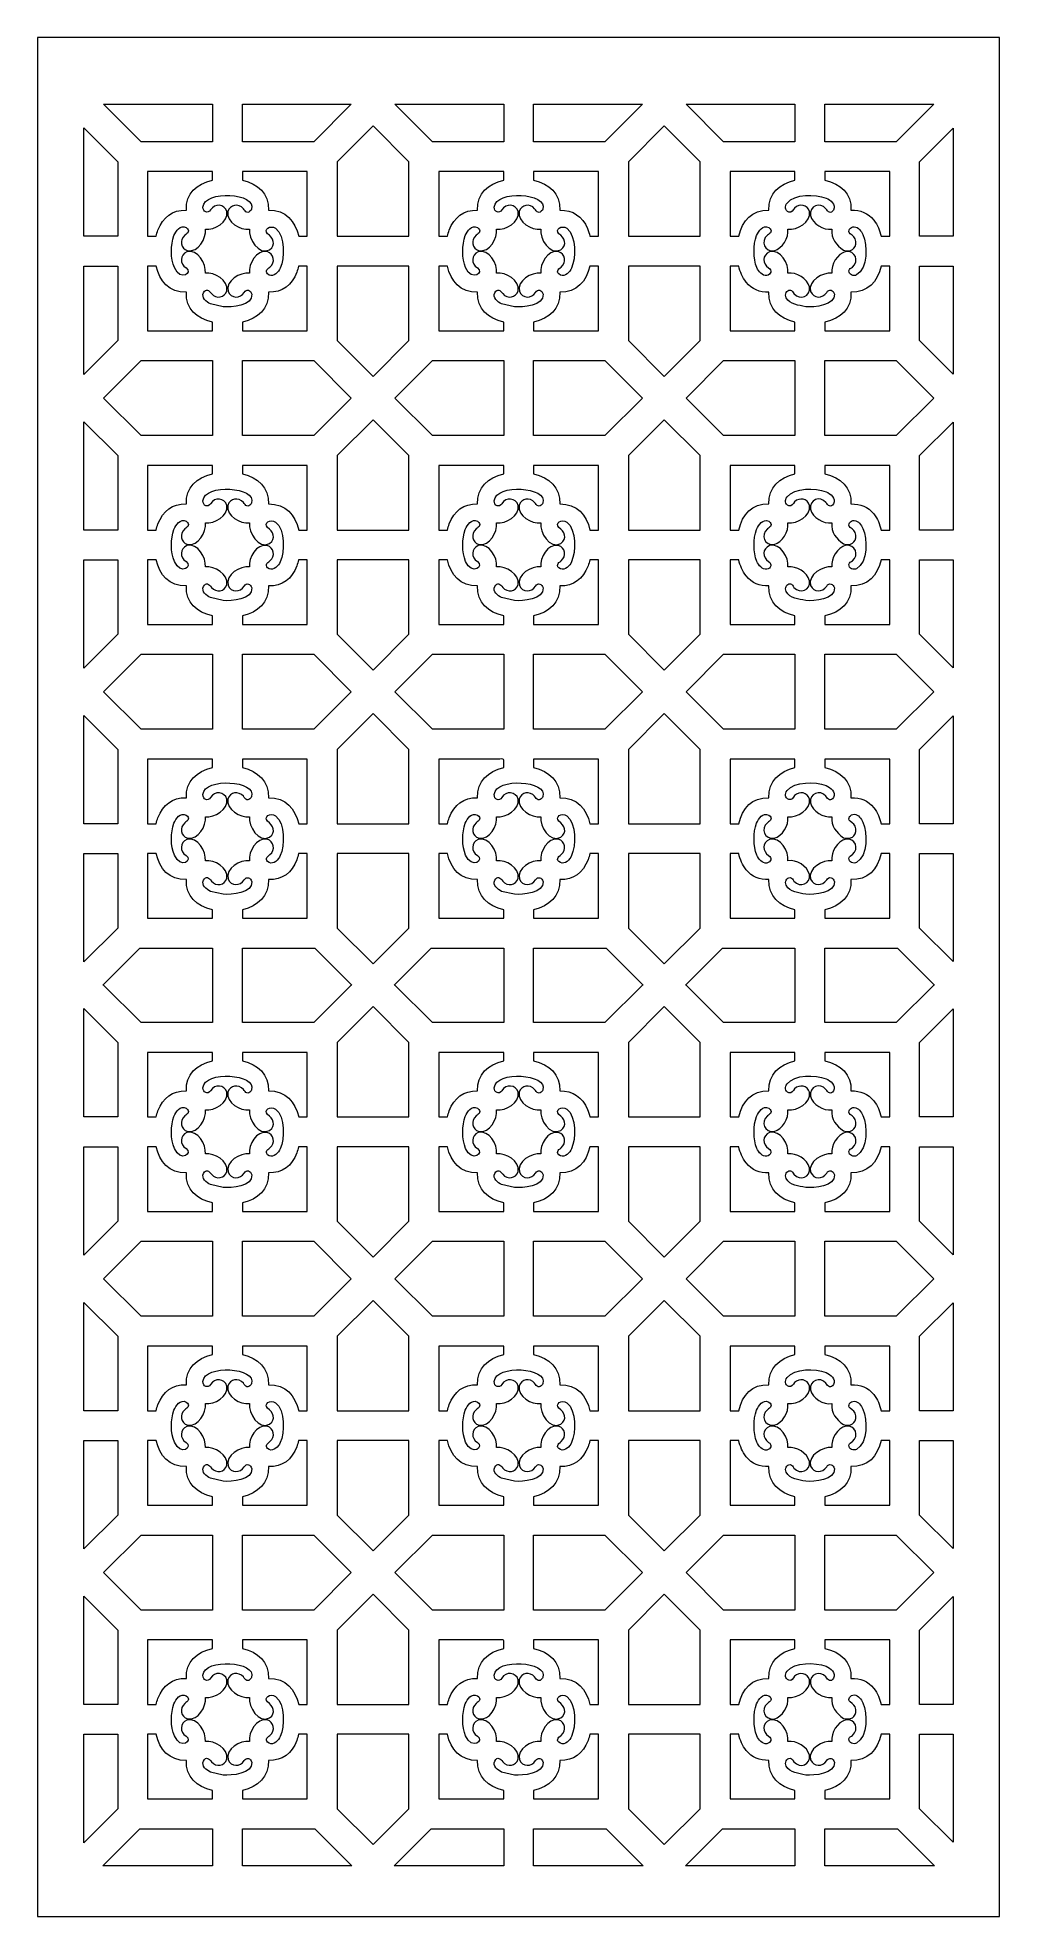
# Model space of a CAD drawing. Header units: centimetres. Extents: x -7 to 6.2, y -13 to 12.8.
import ezdxf

# ---------------------------------------------------------------- set-up
doc = ezdxf.new("R2010")
doc.units = ezdxf.units.CM
doc.header["$MEASUREMENT"] = 0
doc.layers.add('layer 1', color=7, linetype='Continuous')

msp = doc.modelspace()

# ---------------------------------------------------------------- linework, layer by layer
at = {"layer": 'layer 1', "color": 242, "lineweight": 9}
for points, knots in [([(-7.02259, -12.95048), (-7.02259, -12.95048), (-7.02259, 12.77843), (-7.02259, 12.77843), (-7.02259, 12.77843), (-7.02259, 12.77843), (6.15555, 12.77843), (6.15555, 12.77843), (6.15555, 12.77843), (6.15555, 12.77843), (6.15555, -12.95048), (6.15555, -12.95048), (6.15555, -12.95048), (6.15555, -12.95048), (-7.02259, -12.95048), (-7.02259, -12.95048)], [0, 0, 0, 0, 0.2, 0.2, 0.2, 0.2, 0.4, 0.4, 0.4, 0.4, 0.6, 0.6, 0.6, 0.6, 1, 1, 1, 1]), ([(-4.6267, 11.86496), (-4.6267, 11.86496), (-6.11967, 11.86496), (-6.11967, 11.86496), (-6.11967, 11.86496), (-6.11967, 11.86496), (-5.60454, 11.35144), (-5.60454, 11.35144), (-5.60454, 11.35144), (-5.60454, 11.35144), (-4.6267, 11.35144), (-4.6267, 11.35144), (-4.6267, 11.35144), (-4.6267, 11.35144), (-4.6267, 11.86496), (-4.6267, 11.86496)], [0, 0, 0, 0, 0.2, 0.2, 0.2, 0.2, 0.4, 0.4, 0.4, 0.4, 0.6, 0.6, 0.6, 0.6, 1, 1, 1, 1]), ([(-2.72395, 11.86496), (-2.72395, 11.86496), (-4.21692, 11.86496), (-4.21692, 11.86496), (-4.21692, 11.86496), (-4.21692, 11.86496), (-4.21692, 11.35144), (-4.21692, 11.35144), (-4.21692, 11.35144), (-4.21692, 11.35144), (-3.23908, 11.35144), (-3.23908, 11.35144), (-3.23908, 11.35144), (-3.23908, 11.35144), (-2.72395, 11.86496), (-2.72395, 11.86496)], [0, 0, 0, 0, 0.2, 0.2, 0.2, 0.2, 0.4, 0.4, 0.4, 0.4, 0.6, 0.6, 0.6, 0.6, 1, 1, 1, 1]), ([(-0.63606, 11.86496), (-0.63606, 11.86496), (-2.12903, 11.86496), (-2.12903, 11.86496), (-2.12903, 11.86496), (-2.12903, 11.86496), (-1.6139, 11.35144), (-1.6139, 11.35144), (-1.6139, 11.35144), (-1.6139, 11.35144), (-0.63606, 11.35144), (-0.63606, 11.35144), (-0.63606, 11.35144), (-0.63606, 11.35144), (-0.63606, 11.86496), (-0.63606, 11.86496)], [0, 0, 0, 0, 0.2, 0.2, 0.2, 0.2, 0.4, 0.4, 0.4, 0.4, 0.6, 0.6, 0.6, 0.6, 1, 1, 1, 1]), ([(1.26669, 11.86496), (1.26669, 11.86496), (-0.22627, 11.86496), (-0.22627, 11.86496), (-0.22627, 11.86496), (-0.22627, 11.86496), (-0.22627, 11.35144), (-0.22627, 11.35144), (-0.22627, 11.35144), (-0.22627, 11.35144), (0.75156, 11.35144), (0.75156, 11.35144), (0.75156, 11.35144), (0.75156, 11.35144), (1.26669, 11.86496), (1.26669, 11.86496)], [0, 0, 0, 0, 0.2, 0.2, 0.2, 0.2, 0.4, 0.4, 0.4, 0.4, 0.6, 0.6, 0.6, 0.6, 1, 1, 1, 1]), ([(3.35458, 11.86496), (3.35458, 11.86496), (1.86161, 11.86496), (1.86161, 11.86496), (1.86161, 11.86496), (1.86161, 11.86496), (2.37674, 11.35144), (2.37674, 11.35144), (2.37674, 11.35144), (2.37674, 11.35144), (3.35458, 11.35144), (3.35458, 11.35144), (3.35458, 11.35144), (3.35458, 11.35144), (3.35458, 11.86496), (3.35458, 11.86496)], [0, 0, 0, 0, 0.2, 0.2, 0.2, 0.2, 0.4, 0.4, 0.4, 0.4, 0.6, 0.6, 0.6, 0.6, 1, 1, 1, 1]), ([(5.25733, 11.86496), (5.25733, 11.86496), (3.76437, 11.86496), (3.76437, 11.86496), (3.76437, 11.86496), (3.76437, 11.86496), (3.76437, 11.35144), (3.76437, 11.35144), (3.76437, 11.35144), (3.76437, 11.35144), (4.7422, 11.35144), (4.7422, 11.35144), (4.7422, 11.35144), (4.7422, 11.35144), (5.25733, 11.86496), (5.25733, 11.86496)], [0, 0, 0, 0, 0.2, 0.2, 0.2, 0.2, 0.4, 0.4, 0.4, 0.4, 0.6, 0.6, 0.6, 0.6, 1, 1, 1, 1]), ([(-6.39005, 10.05782), (-6.39005, 10.05782), (-5.92436, 10.05782), (-5.92436, 10.05782), (-5.92436, 10.05782), (-5.92436, 10.05782), (-5.92436, 11.07719), (-5.92436, 11.07719), (-5.92436, 11.07719), (-5.92436, 11.07719), (-6.39005, 11.54143), (-6.39005, 11.54143), (-6.39005, 11.54143), (-6.39005, 11.54143), (-6.39005, 10.05782), (-6.39005, 10.05782)], [0, 0, 0, 0, 0.2, 0.2, 0.2, 0.2, 0.4, 0.4, 0.4, 0.4, 0.6, 0.6, 0.6, 0.6, 1, 1, 1, 1]), ([(-1.93372, 10.05782), (-1.93372, 10.05782), (-2.91926, 10.05782), (-2.91926, 10.05782), (-2.91926, 10.05782), (-2.91926, 10.05782), (-2.91926, 11.07719), (-2.91926, 11.07719), (-2.91926, 11.07719), (-2.91926, 11.07719), (-2.42649, 11.56842), (-2.42649, 11.56842), (-2.42649, 11.56842), (-2.42649, 11.56842), (-1.93372, 11.07719), (-1.93372, 11.07719), (-1.93372, 11.07719), (-1.93372, 11.07719), (-1.93372, 10.05782), (-1.93372, 10.05782)], [0, 0, 0, 0, 0.16666667, 0.16666667, 0.16666667, 0.16666667, 0.33333333, 0.33333333, 0.33333333, 0.33333333, 0.5, 0.5, 0.5, 0.5, 0.66666667, 0.66666667, 0.66666667, 0.66666667, 1, 1, 1, 1]), ([(2.05692, 10.05782), (2.05692, 10.05782), (1.07139, 10.05782), (1.07139, 10.05782), (1.07139, 10.05782), (1.07139, 10.05782), (1.07139, 11.07719), (1.07139, 11.07719), (1.07139, 11.07719), (1.07139, 11.07719), (1.56415, 11.56842), (1.56415, 11.56842), (1.56415, 11.56842), (1.56415, 11.56842), (2.05692, 11.07719), (2.05692, 11.07719), (2.05692, 11.07719), (2.05692, 11.07719), (2.05692, 10.05782), (2.05692, 10.05782)], [0, 0, 0, 0, 0.16666667, 0.16666667, 0.16666667, 0.16666667, 0.33333333, 0.33333333, 0.33333333, 0.33333333, 0.5, 0.5, 0.5, 0.5, 0.66666667, 0.66666667, 0.66666667, 0.66666667, 1, 1, 1, 1]), ([(5.52302, 11.53675), (5.52302, 11.53675), (5.06203, 11.07719), (5.06203, 11.07719), (5.06203, 11.07719), (5.06203, 11.07719), (5.06203, 10.05782), (5.06203, 10.05782), (5.06203, 10.05782), (5.06203, 10.05782), (5.52302, 10.05782), (5.52302, 10.05782), (5.52302, 10.05782), (5.52302, 10.05782), (5.52302, 11.53675), (5.52302, 11.53675)], [0, 0, 0, 0, 0.2, 0.2, 0.2, 0.2, 0.4, 0.4, 0.4, 0.4, 0.6, 0.6, 0.6, 0.6, 1, 1, 1, 1]), ([(-5.39737, 10.05782), (-5.39737, 10.05782), (-5.51457, 10.05782), (-5.51457, 10.05782), (-5.51457, 10.05782), (-5.51457, 10.05782), (-5.51457, 10.94293), (-5.51457, 10.94293), (-5.51457, 10.94293), (-5.51457, 10.94293), (-4.6267, 10.94293), (-4.6267, 10.94293), (-4.6267, 10.94293), (-4.6267, 10.94293), (-4.6267, 10.82685), (-4.6267, 10.82685), (-4.6267, 10.82685), (-4.84172, 10.77453), (-4.99236, 10.64498), (-4.9841, 10.41403), (-4.9841, 10.41403), (-5.17924, 10.42102), (-5.3034, 10.31853), (-5.37346, 10.14104), (-5.37346, 10.14104), (-5.38272, 10.11482), (-5.3907, 10.08691), (-5.39737, 10.05782)], [0, 0, 0, 0, 0.125, 0.125, 0.125, 0.125, 0.25, 0.25, 0.25, 0.25, 0.375, 0.375, 0.375, 0.375, 0.5, 0.5, 0.5, 0.5, 0.625, 0.625, 0.625, 0.625, 0.75, 0.75, 0.75, 0.75, 1, 1, 1, 1]), ([(-3.32904, 10.05782), (-3.32904, 10.05782), (-3.44517, 10.05782), (-3.44517, 10.05782), (-3.44517, 10.05782), (-3.49273, 10.25898), (-3.6203, 10.4226), (-3.85967, 10.41403), (-3.85967, 10.41403), (-3.85137, 10.64442), (-4.00164, 10.77564), (-4.21692, 10.8266), (-4.21692, 10.8266), (-4.21692, 10.8266), (-4.21692, 10.94293), (-4.21692, 10.94293), (-4.21692, 10.94293), (-4.21692, 10.94293), (-3.32904, 10.94293), (-3.32904, 10.94293), (-3.32904, 10.94293), (-3.32904, 10.94293), (-3.32904, 10.05782), (-3.32904, 10.05782)], [0, 0, 0, 0, 0.14285714, 0.14285714, 0.14285714, 0.14285714, 0.28571429, 0.28571429, 0.28571429, 0.28571429, 0.42857143, 0.42857143, 0.42857143, 0.42857143, 0.57142857, 0.57142857, 0.57142857, 0.57142857, 0.71428571, 0.71428571, 0.71428571, 0.71428571, 1, 1, 1, 1]), ([(-1.40672, 10.05782), (-1.40672, 10.05782), (-1.52393, 10.05782), (-1.52393, 10.05782), (-1.52393, 10.05782), (-1.52393, 10.05782), (-1.52393, 10.94293), (-1.52393, 10.94293), (-1.52393, 10.94293), (-1.52393, 10.94293), (-0.63606, 10.94293), (-0.63606, 10.94293), (-0.63606, 10.94293), (-0.63606, 10.94293), (-0.63606, 10.82685), (-0.63606, 10.82685), (-0.63606, 10.82685), (-0.85108, 10.77453), (-1.00171, 10.64498), (-0.99346, 10.41403), (-0.99346, 10.41403), (-1.18859, 10.42102), (-1.31276, 10.31853), (-1.38282, 10.14104), (-1.38282, 10.14104), (-1.39208, 10.11482), (-1.40006, 10.08691), (-1.40672, 10.05782)], [0, 0, 0, 0, 0.125, 0.125, 0.125, 0.125, 0.25, 0.25, 0.25, 0.25, 0.375, 0.375, 0.375, 0.375, 0.5, 0.5, 0.5, 0.5, 0.625, 0.625, 0.625, 0.625, 0.75, 0.75, 0.75, 0.75, 1, 1, 1, 1]), ([(0.6616, 10.05782), (0.6616, 10.05782), (0.54456, 10.05782), (0.54456, 10.05782), (0.54456, 10.05782), (0.53609, 10.09357), (0.52528, 10.1285), (0.51206, 10.16204), (0.51206, 10.16204), (0.43844, 10.32934), (0.31583, 10.42065), (0.13097, 10.41403), (0.13097, 10.41403), (0.13927, 10.64442), (-0.01099, 10.77564), (-0.22627, 10.8266), (-0.22627, 10.8266), (-0.22627, 10.8266), (-0.22627, 10.94293), (-0.22627, 10.94293), (-0.22627, 10.94293), (-0.22627, 10.94293), (0.6616, 10.94293), (0.6616, 10.94293), (0.6616, 10.94293), (0.6616, 10.94293), (0.6616, 10.05782), (0.6616, 10.05782)], [0, 0, 0, 0, 0.125, 0.125, 0.125, 0.125, 0.25, 0.25, 0.25, 0.25, 0.375, 0.375, 0.375, 0.375, 0.5, 0.5, 0.5, 0.5, 0.625, 0.625, 0.625, 0.625, 0.75, 0.75, 0.75, 0.75, 1, 1, 1, 1]), ([(2.58307, 10.05782), (2.58307, 10.05782), (2.46671, 10.05782), (2.46671, 10.05782), (2.46671, 10.05782), (2.46671, 10.05782), (2.46671, 10.94293), (2.46671, 10.94293), (2.46671, 10.94293), (2.46671, 10.94293), (3.35458, 10.94293), (3.35458, 10.94293), (3.35458, 10.94293), (3.35458, 10.94293), (3.35458, 10.82685), (3.35458, 10.82685), (3.35458, 10.82685), (3.13953, 10.77453), (2.98893, 10.64497), (2.99718, 10.41403), (2.99718, 10.41403), (2.76556, 10.42233), (2.635, 10.27238), (2.58307, 10.05782)], [0, 0, 0, 0, 0.14285714, 0.14285714, 0.14285714, 0.14285714, 0.28571429, 0.28571429, 0.28571429, 0.28571429, 0.42857143, 0.42857143, 0.42857143, 0.42857143, 0.57142857, 0.57142857, 0.57142857, 0.57142857, 0.71428571, 0.71428571, 0.71428571, 0.71428571, 1, 1, 1, 1]), ([(4.65224, 10.05782), (4.65224, 10.05782), (4.5357, 10.05782), (4.5357, 10.05782), (4.5357, 10.05782), (4.51566, 10.13967), (4.48616, 10.21064), (4.43559, 10.27799), (4.43559, 10.27799), (4.35154, 10.37809), (4.25111, 10.41867), (4.12161, 10.41403), (4.12161, 10.41403), (4.12992, 10.64443), (3.97962, 10.77565), (3.76437, 10.8266), (3.76437, 10.8266), (3.76437, 10.8266), (3.76437, 10.94293), (3.76437, 10.94293), (3.76437, 10.94293), (3.76437, 10.94293), (4.65224, 10.94293), (4.65224, 10.94293), (4.65224, 10.94293), (4.65224, 10.94293), (4.65224, 10.05782), (4.65224, 10.05782)], [0, 0, 0, 0, 0.125, 0.125, 0.125, 0.125, 0.25, 0.25, 0.25, 0.25, 0.375, 0.375, 0.375, 0.375, 0.5, 0.5, 0.5, 0.5, 0.625, 0.625, 0.625, 0.625, 0.75, 0.75, 0.75, 0.75, 1, 1, 1, 1]), ([(-5.15391, 10.0659), (-5.19916, 9.94295), (-5.20151, 9.74844), (-5.1483, 9.62766), (-5.1483, 9.62766), (-5.06036, 9.42807), (-4.88689, 9.56368), (-4.988, 9.62507), (-4.988, 9.62507), (-5.07457, 9.67762), (-5.0754, 9.80376), (-4.97741, 9.84375), (-4.97741, 9.84375), (-4.82796, 9.88608), (-4.7082, 9.67727), (-4.72395, 9.55244), (-4.72395, 9.55244), (-4.60062, 9.568), (-4.40376, 9.45556), (-4.42829, 9.31185), (-4.42829, 9.31185), (-4.45621, 9.21391), (-4.57614, 9.19612), (-4.6407, 9.27252), (-4.6407, 9.27252), (-4.67182, 9.31821), (-4.71099, 9.35057), (-4.75009, 9.28395), (-4.75009, 9.28395), (-4.78108, 9.2169), (-4.70669, 9.15779), (-4.655, 9.1324), (-4.655, 9.1324), (-4.655, 9.1324), (-4.47807, 9.09204), (-4.47807, 9.09204), (-4.47807, 9.09204), (-4.37413, 9.08121), (-4.0679, 9.10929), (-4.08693, 9.26434), (-4.08693, 9.26434), (-4.10043, 9.32234), (-4.16072, 9.34163), (-4.19266, 9.28923), (-4.19266, 9.28923), (-4.24549, 9.20251), (-4.37223, 9.20271), (-4.41203, 9.29979), (-4.41203, 9.29979), (-4.45448, 9.44848), (-4.24481, 9.56862), (-4.11981, 9.55244), (-4.11981, 9.55244), (-4.13546, 9.67817), (-4.02252, 9.87161), (-3.87847, 9.84719), (-3.87847, 9.84719), (-3.78021, 9.81937), (-3.76236, 9.69976), (-3.83902, 9.63543), (-3.83902, 9.63543), (-3.88486, 9.6044), (-3.91727, 9.5654), (-3.85048, 9.52639), (-3.85048, 9.52639), (-3.78392, 9.49585), (-3.72217, 9.57035), (-3.69844, 9.62118), (-3.69844, 9.62118), (-3.63483, 9.75741), (-3.63051, 10.05999), (-3.76123, 10.16655), (-3.76123, 10.16655), (-3.83502, 10.21663), (-3.92881, 10.14853), (-3.87164, 10.09286), (-3.87164, 10.09286), (-3.79184, 10.03865), (-3.7504, 9.93996), (-3.84404, 9.874), (-3.84404, 9.874), (-3.99615, 9.79082), (-4.13554, 10.02686), (-4.11981, 10.15471), (-4.11981, 10.15471), (-4.24599, 10.13928), (-4.43993, 10.25151), (-4.41547, 10.39528), (-4.41547, 10.39528), (-4.38754, 10.49324), (-4.26754, 10.51107), (-4.20305, 10.4346), (-4.20305, 10.4346), (-4.17347, 10.39117), (-4.14044, 10.35753), (-4.09717, 10.41723), (-4.09717, 10.41723), (-4.09717, 10.41723), (-4.09077, 10.42948), (-4.09077, 10.42948), (-4.09077, 10.42948), (-4.01509, 10.64898), (-4.73556, 10.69779), (-4.75782, 10.45732), (-4.75782, 10.45732), (-4.75681, 10.38977), (-4.68981, 10.36126), (-4.65111, 10.41792), (-4.65111, 10.41792), (-4.59961, 10.51363), (-4.45789, 10.49919), (-4.42829, 10.39529), (-4.42829, 10.39529), (-4.40371, 10.25122), (-4.59985, 10.13944), (-4.72395, 10.1547), (-4.72395, 10.1547), (-4.7079, 10.02909), (-4.82147, 9.83563), (-4.96529, 9.85996), (-4.96529, 9.85996), (-5.06354, 9.88783), (-5.08142, 10.00741), (-5.00473, 10.07172), (-5.00473, 10.07172), (-4.96117, 10.10122), (-4.92739, 10.13414), (-4.9873, 10.17727), (-4.9873, 10.17727), (-5.0647, 10.21755), (-5.12852, 10.12972), (-5.15391, 10.0659)], [0, 0, 0, 0, 0.02941176, 0.02941176, 0.02941176, 0.02941176, 0.05882353, 0.05882353, 0.05882353, 0.05882353, 0.08823529, 0.08823529, 0.08823529, 0.08823529, 0.11764706, 0.11764706, 0.11764706, 0.11764706, 0.14705882, 0.14705882, 0.14705882, 0.14705882, 0.17647059, 0.17647059, 0.17647059, 0.17647059, 0.20588235, 0.20588235, 0.20588235, 0.20588235, 0.23529412, 0.23529412, 0.23529412, 0.23529412, 0.26470588, 0.26470588, 0.26470588, 0.26470588, 0.29411765, 0.29411765, 0.29411765, 0.29411765, 0.32352941, 0.32352941, 0.32352941, 0.32352941, 0.35294118, 0.35294118, 0.35294118, 0.35294118, 0.38235294, 0.38235294, 0.38235294, 0.38235294, 0.41176471, 0.41176471, 0.41176471, 0.41176471, 0.44117647, 0.44117647, 0.44117647, 0.44117647, 0.47058824, 0.47058824, 0.47058824, 0.47058824, 0.5, 0.5, 0.5, 0.5, 0.52941176, 0.52941176, 0.52941176, 0.52941176, 0.55882353, 0.55882353, 0.55882353, 0.55882353, 0.58823529, 0.58823529, 0.58823529, 0.58823529, 0.61764706, 0.61764706, 0.61764706, 0.61764706, 0.64705882, 0.64705882, 0.64705882, 0.64705882, 0.67647059, 0.67647059, 0.67647059, 0.67647059, 0.70588235, 0.70588235, 0.70588235, 0.70588235, 0.73529412, 0.73529412, 0.73529412, 0.73529412, 0.76470588, 0.76470588, 0.76470588, 0.76470588, 0.79411765, 0.79411765, 0.79411765, 0.79411765, 0.82352941, 0.82352941, 0.82352941, 0.82352941, 0.85294118, 0.85294118, 0.85294118, 0.85294118, 0.88235294, 0.88235294, 0.88235294, 0.88235294, 0.91176471, 0.91176471, 0.91176471, 0.91176471, 0.94117647, 0.94117647, 0.94117647, 0.94117647, 1, 1, 1, 1]), ([(-1.16327, 10.0659), (-1.20852, 9.94295), (-1.21087, 9.74844), (-1.15766, 9.62766), (-1.15766, 9.62766), (-1.06972, 9.42807), (-0.89625, 9.56368), (-0.99736, 9.62507), (-0.99736, 9.62507), (-1.08393, 9.67762), (-1.08476, 9.80376), (-0.98677, 9.84375), (-0.98677, 9.84375), (-0.83732, 9.88608), (-0.71756, 9.67728), (-0.73331, 9.55244), (-0.73331, 9.55244), (-0.60998, 9.568), (-0.41312, 9.45556), (-0.43765, 9.31185), (-0.43765, 9.31185), (-0.46557, 9.21391), (-0.5855, 9.19612), (-0.65006, 9.27252), (-0.65006, 9.27252), (-0.68118, 9.31821), (-0.72035, 9.35057), (-0.75945, 9.28395), (-0.75945, 9.28395), (-0.79043, 9.2169), (-0.71605, 9.15779), (-0.66435, 9.1324), (-0.66435, 9.1324), (-0.66435, 9.1324), (-0.48743, 9.09204), (-0.48743, 9.09204), (-0.48743, 9.09204), (-0.38349, 9.08121), (-0.07726, 9.10929), (-0.09629, 9.26434), (-0.09629, 9.26434), (-0.10979, 9.32234), (-0.17008, 9.34163), (-0.20202, 9.28923), (-0.20202, 9.28923), (-0.25485, 9.20251), (-0.38159, 9.20271), (-0.42139, 9.29979), (-0.42139, 9.29979), (-0.46383, 9.44848), (-0.25417, 9.56862), (-0.12916, 9.55244), (-0.12916, 9.55244), (-0.14482, 9.67817), (-0.03188, 9.87161), (0.11217, 9.84719), (0.11217, 9.84719), (0.21043, 9.81937), (0.22829, 9.69976), (0.15162, 9.63543), (0.15162, 9.63543), (0.10579, 9.6044), (0.07337, 9.5654), (0.14016, 9.52639), (0.14016, 9.52639), (0.20672, 9.49585), (0.26847, 9.57035), (0.2922, 9.62118), (0.2922, 9.62118), (0.35581, 9.75741), (0.36014, 10.05999), (0.22942, 10.16655), (0.22942, 10.16655), (0.15562, 10.21663), (0.06183, 10.14853), (0.119, 10.09286), (0.119, 10.09286), (0.1988, 10.03865), (0.24024, 9.93996), (0.1466, 9.874), (0.1466, 9.874), (-0.00551, 9.79082), (-0.1449, 10.02686), (-0.12916, 10.15471), (-0.12916, 10.15471), (-0.25534, 10.13928), (-0.44929, 10.25151), (-0.42483, 10.39528), (-0.42483, 10.39528), (-0.3969, 10.49324), (-0.2769, 10.51107), (-0.21241, 10.4346), (-0.21241, 10.4346), (-0.18283, 10.39117), (-0.1498, 10.35753), (-0.10653, 10.41723), (-0.10653, 10.41723), (-0.10653, 10.41723), (-0.10013, 10.42948), (-0.10013, 10.42948), (-0.10013, 10.42948), (-0.02445, 10.64898), (-0.74492, 10.69779), (-0.76718, 10.45732), (-0.76718, 10.45732), (-0.76616, 10.38977), (-0.69917, 10.36126), (-0.66047, 10.41792), (-0.66047, 10.41792), (-0.60897, 10.51363), (-0.46725, 10.49919), (-0.43765, 10.39529), (-0.43765, 10.39529), (-0.41306, 10.25122), (-0.6092, 10.13944), (-0.73331, 10.1547), (-0.73331, 10.1547), (-0.71726, 10.02909), (-0.83083, 9.83563), (-0.97465, 9.85996), (-0.97465, 9.85996), (-1.0729, 9.88783), (-1.09079, 10.00741), (-1.01409, 10.07172), (-1.01409, 10.07172), (-0.97052, 10.10122), (-0.93675, 10.13414), (-0.99665, 10.17727), (-0.99665, 10.17727), (-1.07405, 10.21755), (-1.13787, 10.12972), (-1.16327, 10.0659)], [0, 0, 0, 0, 0.02941176, 0.02941176, 0.02941176, 0.02941176, 0.05882353, 0.05882353, 0.05882353, 0.05882353, 0.08823529, 0.08823529, 0.08823529, 0.08823529, 0.11764706, 0.11764706, 0.11764706, 0.11764706, 0.14705882, 0.14705882, 0.14705882, 0.14705882, 0.17647059, 0.17647059, 0.17647059, 0.17647059, 0.20588235, 0.20588235, 0.20588235, 0.20588235, 0.23529412, 0.23529412, 0.23529412, 0.23529412, 0.26470588, 0.26470588, 0.26470588, 0.26470588, 0.29411765, 0.29411765, 0.29411765, 0.29411765, 0.32352941, 0.32352941, 0.32352941, 0.32352941, 0.35294118, 0.35294118, 0.35294118, 0.35294118, 0.38235294, 0.38235294, 0.38235294, 0.38235294, 0.41176471, 0.41176471, 0.41176471, 0.41176471, 0.44117647, 0.44117647, 0.44117647, 0.44117647, 0.47058824, 0.47058824, 0.47058824, 0.47058824, 0.5, 0.5, 0.5, 0.5, 0.52941176, 0.52941176, 0.52941176, 0.52941176, 0.55882353, 0.55882353, 0.55882353, 0.55882353, 0.58823529, 0.58823529, 0.58823529, 0.58823529, 0.61764706, 0.61764706, 0.61764706, 0.61764706, 0.64705882, 0.64705882, 0.64705882, 0.64705882, 0.67647059, 0.67647059, 0.67647059, 0.67647059, 0.70588235, 0.70588235, 0.70588235, 0.70588235, 0.73529412, 0.73529412, 0.73529412, 0.73529412, 0.76470588, 0.76470588, 0.76470588, 0.76470588, 0.79411765, 0.79411765, 0.79411765, 0.79411765, 0.82352941, 0.82352941, 0.82352941, 0.82352941, 0.85294118, 0.85294118, 0.85294118, 0.85294118, 0.88235294, 0.88235294, 0.88235294, 0.88235294, 0.91176471, 0.91176471, 0.91176471, 0.91176471, 0.94117647, 0.94117647, 0.94117647, 0.94117647, 1, 1, 1, 1]), ([(2.82737, 10.0659), (2.78106, 9.94006), (2.78009, 9.75113), (2.83298, 9.62766), (2.83298, 9.62766), (2.8566, 9.57643), (2.90502, 9.51189), (2.9683, 9.51967), (2.9683, 9.51967), (3.02653, 9.53312), (3.04657, 9.5926), (2.99328, 9.62507), (2.99328, 9.62507), (2.90598, 9.67827), (2.90587, 9.80375), (3.00387, 9.84375), (3.00387, 9.84375), (3.1533, 9.88607), (3.27308, 9.6773), (3.25733, 9.55244), (3.25733, 9.55244), (3.37479, 9.56726), (3.52313, 9.48025), (3.55389, 9.36297), (3.55389, 9.36297), (3.57004, 9.23431), (3.42243, 9.17567), (3.34058, 9.27252), (3.34058, 9.27252), (3.32651, 9.29318), (3.31887, 9.31612), (3.29148, 9.32091), (3.29148, 9.32091), (3.23311, 9.32404), (3.21304, 9.26101), (3.23271, 9.21552), (3.23271, 9.21552), (3.29391, 9.11679), (3.39869, 9.11588), (3.50321, 9.09204), (3.50321, 9.09204), (3.61055, 9.08085), (3.91307, 9.11186), (3.89436, 9.26434), (3.89436, 9.26434), (3.88085, 9.32237), (3.82119, 9.34234), (3.78863, 9.28923), (3.78863, 9.28923), (3.73504, 9.20183), (3.60904, 9.20274), (3.56926, 9.29979), (3.56926, 9.29979), (3.52681, 9.44847), (3.73645, 9.56862), (3.86148, 9.55244), (3.86148, 9.55244), (3.8467, 9.67111), (3.93354, 9.81737), (4.05154, 9.84809), (4.05154, 9.84809), (4.18057, 9.86416), (4.23948, 9.717), (4.14226, 9.63543), (4.14226, 9.63543), (4.12156, 9.62142), (4.09854, 9.61379), (4.09373, 9.58649), (4.09373, 9.58649), (4.09062, 9.52831), (4.1538, 9.50829), (4.19945, 9.5279), (4.19945, 9.5279), (4.35229, 9.62214), (4.34902, 9.9319), (4.28582, 10.07951), (4.28582, 10.07951), (4.26363, 10.12768), (4.22249, 10.18318), (4.16505, 10.18847), (4.16505, 10.18847), (4.11584, 10.1877), (4.06755, 10.13384), (4.10964, 10.09286), (4.10964, 10.09286), (4.15232, 10.06386), (4.18035, 10.04455), (4.18916, 9.9878), (4.18916, 9.9878), (4.19275, 9.87866), (4.11319, 9.83994), (4.01892, 9.86754), (4.01892, 9.86754), (3.92198, 9.93592), (3.84566, 10.02619), (3.86148, 10.15471), (3.86148, 10.15471), (3.74238, 10.14014), (3.59571, 10.22642), (3.5649, 10.34418), (3.5649, 10.34418), (3.54882, 10.47284), (3.69647, 10.53156), (3.77823, 10.4346), (3.77823, 10.4346), (3.8078, 10.3912), (3.84083, 10.35751), (3.88411, 10.41723), (3.88411, 10.41723), (3.92332, 10.49226), (3.83925, 10.55508), (3.77935, 10.58057), (3.77935, 10.58057), (3.63293, 10.63832), (3.35046, 10.64034), (3.24545, 10.51218), (3.24545, 10.51218), (3.21537, 10.46812), (3.21211, 10.41204), (3.27054, 10.38881), (3.27054, 10.38881), (3.3161, 10.37587), (3.32579, 10.4171), (3.34816, 10.44359), (3.34816, 10.44359), (3.41616, 10.5095), (3.52635, 10.48882), (3.55299, 10.39529), (3.55299, 10.39529), (3.57758, 10.2512), (3.3814, 10.13944), (3.25733, 10.1547), (3.25733, 10.1547), (3.27247, 10.03623), (3.1849, 9.88967), (3.06726, 9.85906), (3.06726, 9.85906), (2.93817, 9.84302), (2.87934, 9.9902), (2.97655, 10.07172), (2.97655, 10.07172), (3.02011, 10.10121), (3.05389, 10.13415), (2.99399, 10.17727), (2.99399, 10.17727), (2.91666, 10.21748), (2.8526, 10.12931), (2.82737, 10.0659)], [0, 0, 0, 0, 0.02631579, 0.02631579, 0.02631579, 0.02631579, 0.05263158, 0.05263158, 0.05263158, 0.05263158, 0.07894737, 0.07894737, 0.07894737, 0.07894737, 0.10526316, 0.10526316, 0.10526316, 0.10526316, 0.13157895, 0.13157895, 0.13157895, 0.13157895, 0.15789474, 0.15789474, 0.15789474, 0.15789474, 0.18421053, 0.18421053, 0.18421053, 0.18421053, 0.21052632, 0.21052632, 0.21052632, 0.21052632, 0.23684211, 0.23684211, 0.23684211, 0.23684211, 0.26315789, 0.26315789, 0.26315789, 0.26315789, 0.28947368, 0.28947368, 0.28947368, 0.28947368, 0.31578947, 0.31578947, 0.31578947, 0.31578947, 0.34210526, 0.34210526, 0.34210526, 0.34210526, 0.36842105, 0.36842105, 0.36842105, 0.36842105, 0.39473684, 0.39473684, 0.39473684, 0.39473684, 0.42105263, 0.42105263, 0.42105263, 0.42105263, 0.44736842, 0.44736842, 0.44736842, 0.44736842, 0.47368421, 0.47368421, 0.47368421, 0.47368421, 0.5, 0.5, 0.5, 0.5, 0.52631579, 0.52631579, 0.52631579, 0.52631579, 0.55263158, 0.55263158, 0.55263158, 0.55263158, 0.57894737, 0.57894737, 0.57894737, 0.57894737, 0.60526316, 0.60526316, 0.60526316, 0.60526316, 0.63157895, 0.63157895, 0.63157895, 0.63157895, 0.65789474, 0.65789474, 0.65789474, 0.65789474, 0.68421053, 0.68421053, 0.68421053, 0.68421053, 0.71052632, 0.71052632, 0.71052632, 0.71052632, 0.73684211, 0.73684211, 0.73684211, 0.73684211, 0.76315789, 0.76315789, 0.76315789, 0.76315789, 0.78947368, 0.78947368, 0.78947368, 0.78947368, 0.81578947, 0.81578947, 0.81578947, 0.81578947, 0.84210526, 0.84210526, 0.84210526, 0.84210526, 0.86842105, 0.86842105, 0.86842105, 0.86842105, 0.89473684, 0.89473684, 0.89473684, 0.89473684, 0.92105263, 0.92105263, 0.92105263, 0.92105263, 0.94736842, 0.94736842, 0.94736842, 0.94736842, 1, 1, 1, 1]), ([(-6.39005, 8.16571), (-6.39005, 8.16571), (-5.92436, 8.62995), (-5.92436, 8.62995), (-5.92436, 8.62995), (-5.92436, 8.62995), (-5.92436, 9.64932), (-5.92436, 9.64932), (-5.92436, 9.64932), (-5.92436, 9.64932), (-6.39005, 9.64932), (-6.39005, 9.64932), (-6.39005, 9.64932), (-6.39005, 9.64932), (-6.39005, 8.16571), (-6.39005, 8.16571)], [0, 0, 0, 0, 0.2, 0.2, 0.2, 0.2, 0.4, 0.4, 0.4, 0.4, 0.6, 0.6, 0.6, 0.6, 1, 1, 1, 1]), ([(-5.51457, 9.64932), (-5.51457, 9.64932), (-5.3984, 9.64932), (-5.3984, 9.64932), (-5.3984, 9.64932), (-5.35087, 9.44831), (-5.22358, 9.28459), (-4.9841, 9.29311), (-4.9841, 9.29311), (-4.99234, 9.06261), (-4.84209, 8.9315), (-4.6267, 8.88052), (-4.6267, 8.88052), (-4.6267, 8.88052), (-4.6267, 8.76421), (-4.6267, 8.76421), (-4.6267, 8.76421), (-4.6267, 8.76421), (-5.51457, 8.76421), (-5.51457, 8.76421), (-5.51457, 8.76421), (-5.51457, 8.76421), (-5.51457, 9.64932), (-5.51457, 9.64932)], [0, 0, 0, 0, 0.14285714, 0.14285714, 0.14285714, 0.14285714, 0.28571429, 0.28571429, 0.28571429, 0.28571429, 0.42857143, 0.42857143, 0.42857143, 0.42857143, 0.57142857, 0.57142857, 0.57142857, 0.57142857, 0.71428571, 0.71428571, 0.71428571, 0.71428571, 1, 1, 1, 1]), ([(-3.44636, 9.64932), (-3.44636, 9.64932), (-3.32904, 9.64932), (-3.32904, 9.64932), (-3.32904, 9.64932), (-3.32904, 9.64932), (-3.32904, 8.76421), (-3.32904, 8.76421), (-3.32904, 8.76421), (-3.32904, 8.76421), (-4.21692, 8.76421), (-4.21692, 8.76421), (-4.21692, 8.76421), (-4.21692, 8.76421), (-4.21692, 8.88034), (-4.21692, 8.88034), (-4.21692, 8.88034), (-4.00174, 8.93271), (-3.85134, 9.06198), (-3.85967, 9.29311), (-3.85967, 9.29311), (-3.66484, 9.28619), (-3.54071, 9.38824), (-3.47056, 9.56542), (-3.47056, 9.56542), (-3.46119, 9.59186), (-3.4531, 9.62001), (-3.44636, 9.64932)], [0, 0, 0, 0, 0.125, 0.125, 0.125, 0.125, 0.25, 0.25, 0.25, 0.25, 0.375, 0.375, 0.375, 0.375, 0.5, 0.5, 0.5, 0.5, 0.625, 0.625, 0.625, 0.625, 0.75, 0.75, 0.75, 0.75, 1, 1, 1, 1]), ([(-2.91926, 9.64932), (-2.91926, 9.64932), (-1.93372, 9.64932), (-1.93372, 9.64932), (-1.93372, 9.64932), (-1.93372, 9.64932), (-1.93372, 8.62995), (-1.93372, 8.62995), (-1.93372, 8.62995), (-1.93372, 8.62995), (-2.42649, 8.13872), (-2.42649, 8.13872), (-2.42649, 8.13872), (-2.42649, 8.13872), (-2.91926, 8.62995), (-2.91926, 8.62995), (-2.91926, 8.62995), (-2.91926, 8.62995), (-2.91926, 9.64932), (-2.91926, 9.64932)], [0, 0, 0, 0, 0.16666667, 0.16666667, 0.16666667, 0.16666667, 0.33333333, 0.33333333, 0.33333333, 0.33333333, 0.5, 0.5, 0.5, 0.5, 0.66666667, 0.66666667, 0.66666667, 0.66666667, 1, 1, 1, 1]), ([(-1.52393, 9.64932), (-1.52393, 9.64932), (-1.40776, 9.64932), (-1.40776, 9.64932), (-1.40776, 9.64932), (-1.36023, 9.44831), (-1.23294, 9.28459), (-0.99346, 9.29311), (-0.99346, 9.29311), (-1.0017, 9.06261), (-0.85145, 8.9315), (-0.63606, 8.88052), (-0.63606, 8.88052), (-0.63606, 8.88052), (-0.63606, 8.76421), (-0.63606, 8.76421), (-0.63606, 8.76421), (-0.63606, 8.76421), (-1.52393, 8.76421), (-1.52393, 8.76421), (-1.52393, 8.76421), (-1.52393, 8.76421), (-1.52393, 9.64932), (-1.52393, 9.64932)], [0, 0, 0, 0, 0.14285714, 0.14285714, 0.14285714, 0.14285714, 0.28571429, 0.28571429, 0.28571429, 0.28571429, 0.42857143, 0.42857143, 0.42857143, 0.42857143, 0.57142857, 0.57142857, 0.57142857, 0.57142857, 0.71428571, 0.71428571, 0.71428571, 0.71428571, 1, 1, 1, 1]), ([(0.54531, 9.64932), (0.54531, 9.64932), (0.6616, 9.64932), (0.6616, 9.64932), (0.6616, 9.64932), (0.6616, 9.64932), (0.6616, 8.76421), (0.6616, 8.76421), (0.6616, 8.76421), (0.6616, 8.76421), (-0.22627, 8.76421), (-0.22627, 8.76421), (-0.22627, 8.76421), (-0.22627, 8.76421), (-0.22627, 8.88034), (-0.22627, 8.88034), (-0.22627, 8.88034), (-0.0111, 8.93271), (0.1393, 9.06198), (0.13097, 9.29311), (0.13097, 9.29311), (0.36727, 9.28471), (0.49631, 9.44215), (0.54531, 9.64932)], [0, 0, 0, 0, 0.14285714, 0.14285714, 0.14285714, 0.14285714, 0.28571429, 0.28571429, 0.28571429, 0.28571429, 0.42857143, 0.42857143, 0.42857143, 0.42857143, 0.57142857, 0.57142857, 0.57142857, 0.57142857, 0.71428571, 0.71428571, 0.71428571, 0.71428571, 1, 1, 1, 1]), ([(1.07139, 9.64932), (1.07139, 9.64932), (2.05692, 9.64932), (2.05692, 9.64932), (2.05692, 9.64932), (2.05692, 9.64932), (2.05692, 8.62995), (2.05692, 8.62995), (2.05692, 8.62995), (2.05692, 8.62995), (1.56415, 8.13872), (1.56415, 8.13872), (1.56415, 8.13872), (1.56415, 8.13872), (1.07139, 8.62995), (1.07139, 8.62995), (1.07139, 8.62995), (1.07139, 8.62995), (1.07139, 9.64932), (1.07139, 9.64932)], [0, 0, 0, 0, 0.16666667, 0.16666667, 0.16666667, 0.16666667, 0.33333333, 0.33333333, 0.33333333, 0.33333333, 0.5, 0.5, 0.5, 0.5, 0.66666667, 0.66666667, 0.66666667, 0.66666667, 1, 1, 1, 1]), ([(2.46671, 9.64932), (2.46671, 9.64932), (2.5831, 9.64932), (2.5831, 9.64932), (2.5831, 9.64932), (2.60316, 9.56739), (2.63277, 9.49614), (2.68354, 9.42876), (2.68354, 9.42876), (2.76756, 9.32894), (2.86786, 9.28851), (2.99718, 9.29311), (2.99718, 9.29311), (2.98894, 9.06262), (3.13917, 8.93151), (3.35458, 8.88052), (3.35458, 8.88052), (3.35458, 8.88052), (3.35458, 8.76421), (3.35458, 8.76421), (3.35458, 8.76421), (3.35458, 8.76421), (2.46671, 8.76421), (2.46671, 8.76421), (2.46671, 8.76421), (2.46671, 8.76421), (2.46671, 9.64932), (2.46671, 9.64932)], [0, 0, 0, 0, 0.125, 0.125, 0.125, 0.125, 0.25, 0.25, 0.25, 0.25, 0.375, 0.375, 0.375, 0.375, 0.5, 0.5, 0.5, 0.5, 0.625, 0.625, 0.625, 0.625, 0.75, 0.75, 0.75, 0.75, 1, 1, 1, 1]), ([(4.53548, 9.64932), (4.53548, 9.64932), (4.65224, 9.64932), (4.65224, 9.64932), (4.65224, 9.64932), (4.65224, 9.64932), (4.65224, 8.76421), (4.65224, 8.76421), (4.65224, 8.76421), (4.65224, 8.76421), (3.76437, 8.76421), (3.76437, 8.76421), (3.76437, 8.76421), (3.76437, 8.76421), (3.76437, 8.88034), (3.76437, 8.88034), (3.76437, 8.88034), (3.97951, 8.9327), (4.12994, 9.06197), (4.12161, 9.29311), (4.12161, 9.29311), (4.35279, 9.28489), (4.48433, 9.43461), (4.53548, 9.64932)], [0, 0, 0, 0, 0.14285714, 0.14285714, 0.14285714, 0.14285714, 0.28571429, 0.28571429, 0.28571429, 0.28571429, 0.42857143, 0.42857143, 0.42857143, 0.42857143, 0.57142857, 0.57142857, 0.57142857, 0.57142857, 0.71428571, 0.71428571, 0.71428571, 0.71428571, 1, 1, 1, 1]), ([(5.52302, 9.64932), (5.52302, 9.64932), (5.06203, 9.64932), (5.06203, 9.64932), (5.06203, 9.64932), (5.06203, 9.64932), (5.06203, 8.62995), (5.06203, 8.62995), (5.06203, 8.62995), (5.06203, 8.62995), (5.52302, 8.17039), (5.52302, 8.17039), (5.52302, 8.17039), (5.52302, 8.17039), (5.52302, 9.64932), (5.52302, 9.64932)], [0, 0, 0, 0, 0.2, 0.2, 0.2, 0.2, 0.4, 0.4, 0.4, 0.4, 0.6, 0.6, 0.6, 0.6, 1, 1, 1, 1]), ([(-4.6267, 7.32866), (-4.6267, 7.32866), (-4.6267, 8.3557), (-4.6267, 8.3557), (-4.6267, 8.3557), (-4.6267, 8.3557), (-5.60454, 8.3557), (-5.60454, 8.3557), (-5.60454, 8.3557), (-5.60454, 8.3557), (-6.11967, 7.84218), (-6.11967, 7.84218), (-6.11967, 7.84218), (-6.11967, 7.84218), (-5.60454, 7.32866), (-5.60454, 7.32866), (-5.60454, 7.32866), (-5.60454, 7.32866), (-4.6267, 7.32866), (-4.6267, 7.32866)], [0, 0, 0, 0, 0.16666667, 0.16666667, 0.16666667, 0.16666667, 0.33333333, 0.33333333, 0.33333333, 0.33333333, 0.5, 0.5, 0.5, 0.5, 0.66666667, 0.66666667, 0.66666667, 0.66666667, 1, 1, 1, 1]), ([(-4.21692, 8.3557), (-4.21692, 8.3557), (-4.21692, 7.32866), (-4.21692, 7.32866), (-4.21692, 7.32866), (-4.21692, 7.32866), (-3.23908, 7.32866), (-3.23908, 7.32866), (-3.23908, 7.32866), (-3.23908, 7.32866), (-2.72395, 7.84218), (-2.72395, 7.84218), (-2.72395, 7.84218), (-2.72395, 7.84218), (-3.23908, 8.3557), (-3.23908, 8.3557), (-3.23908, 8.3557), (-3.23908, 8.3557), (-4.21692, 8.3557), (-4.21692, 8.3557)], [0, 0, 0, 0, 0.16666667, 0.16666667, 0.16666667, 0.16666667, 0.33333333, 0.33333333, 0.33333333, 0.33333333, 0.5, 0.5, 0.5, 0.5, 0.66666667, 0.66666667, 0.66666667, 0.66666667, 1, 1, 1, 1]), ([(-0.63606, 7.32866), (-0.63606, 7.32866), (-0.63606, 8.3557), (-0.63606, 8.3557), (-0.63606, 8.3557), (-0.63606, 8.3557), (-1.6139, 8.3557), (-1.6139, 8.3557), (-1.6139, 8.3557), (-1.6139, 8.3557), (-2.12903, 7.84218), (-2.12903, 7.84218), (-2.12903, 7.84218), (-2.12903, 7.84218), (-1.6139, 7.32866), (-1.6139, 7.32866), (-1.6139, 7.32866), (-1.6139, 7.32866), (-0.63606, 7.32866), (-0.63606, 7.32866)], [0, 0, 0, 0, 0.16666667, 0.16666667, 0.16666667, 0.16666667, 0.33333333, 0.33333333, 0.33333333, 0.33333333, 0.5, 0.5, 0.5, 0.5, 0.66666667, 0.66666667, 0.66666667, 0.66666667, 1, 1, 1, 1]), ([(-0.22627, 8.3557), (-0.22627, 8.3557), (-0.22627, 7.32866), (-0.22627, 7.32866), (-0.22627, 7.32866), (-0.22627, 7.32866), (0.75156, 7.32866), (0.75156, 7.32866), (0.75156, 7.32866), (0.75156, 7.32866), (1.26669, 7.84218), (1.26669, 7.84218), (1.26669, 7.84218), (1.26669, 7.84218), (0.75156, 8.3557), (0.75156, 8.3557), (0.75156, 8.3557), (0.75156, 8.3557), (-0.22627, 8.3557), (-0.22627, 8.3557)], [0, 0, 0, 0, 0.16666667, 0.16666667, 0.16666667, 0.16666667, 0.33333333, 0.33333333, 0.33333333, 0.33333333, 0.5, 0.5, 0.5, 0.5, 0.66666667, 0.66666667, 0.66666667, 0.66666667, 1, 1, 1, 1]), ([(3.35458, 7.32866), (3.35458, 7.32866), (3.35458, 8.3557), (3.35458, 8.3557), (3.35458, 8.3557), (3.35458, 8.3557), (2.37674, 8.3557), (2.37674, 8.3557), (2.37674, 8.3557), (2.37674, 8.3557), (1.86161, 7.84218), (1.86161, 7.84218), (1.86161, 7.84218), (1.86161, 7.84218), (2.37674, 7.32866), (2.37674, 7.32866), (2.37674, 7.32866), (2.37674, 7.32866), (3.35458, 7.32866), (3.35458, 7.32866)], [0, 0, 0, 0, 0.16666667, 0.16666667, 0.16666667, 0.16666667, 0.33333333, 0.33333333, 0.33333333, 0.33333333, 0.5, 0.5, 0.5, 0.5, 0.66666667, 0.66666667, 0.66666667, 0.66666667, 1, 1, 1, 1]), ([(3.76437, 8.3557), (3.76437, 8.3557), (3.76437, 7.32866), (3.76437, 7.32866), (3.76437, 7.32866), (3.76437, 7.32866), (4.7422, 7.32866), (4.7422, 7.32866), (4.7422, 7.32866), (4.7422, 7.32866), (5.25733, 7.84218), (5.25733, 7.84218), (5.25733, 7.84218), (5.25733, 7.84218), (4.7422, 8.3557), (4.7422, 8.3557), (4.7422, 8.3557), (4.7422, 8.3557), (3.76437, 8.3557), (3.76437, 8.3557)], [0, 0, 0, 0, 0.16666667, 0.16666667, 0.16666667, 0.16666667, 0.33333333, 0.33333333, 0.33333333, 0.33333333, 0.5, 0.5, 0.5, 0.5, 0.66666667, 0.66666667, 0.66666667, 0.66666667, 1, 1, 1, 1]), ([(-6.39005, 6.03505), (-6.39005, 6.03505), (-5.92436, 6.03505), (-5.92436, 6.03505), (-5.92436, 6.03505), (-5.92436, 6.03505), (-5.92436, 7.05442), (-5.92436, 7.05442), (-5.92436, 7.05442), (-5.92436, 7.05442), (-6.39005, 7.51865), (-6.39005, 7.51865), (-6.39005, 7.51865), (-6.39005, 7.51865), (-6.39005, 6.03505), (-6.39005, 6.03505)], [0, 0, 0, 0, 0.2, 0.2, 0.2, 0.2, 0.4, 0.4, 0.4, 0.4, 0.6, 0.6, 0.6, 0.6, 1, 1, 1, 1]), ([(-1.93372, 6.03505), (-1.93372, 6.03505), (-2.91926, 6.03505), (-2.91926, 6.03505), (-2.91926, 6.03505), (-2.91926, 6.03505), (-2.91926, 7.05442), (-2.91926, 7.05442), (-2.91926, 7.05442), (-2.91926, 7.05442), (-2.42649, 7.54565), (-2.42649, 7.54565), (-2.42649, 7.54565), (-2.42649, 7.54565), (-1.93372, 7.05442), (-1.93372, 7.05442), (-1.93372, 7.05442), (-1.93372, 7.05442), (-1.93372, 6.03505), (-1.93372, 6.03505)], [0, 0, 0, 0, 0.16666667, 0.16666667, 0.16666667, 0.16666667, 0.33333333, 0.33333333, 0.33333333, 0.33333333, 0.5, 0.5, 0.5, 0.5, 0.66666667, 0.66666667, 0.66666667, 0.66666667, 1, 1, 1, 1]), ([(2.05692, 6.03505), (2.05692, 6.03505), (1.07139, 6.03505), (1.07139, 6.03505), (1.07139, 6.03505), (1.07139, 6.03505), (1.07139, 7.05442), (1.07139, 7.05442), (1.07139, 7.05442), (1.07139, 7.05442), (1.56415, 7.54565), (1.56415, 7.54565), (1.56415, 7.54565), (1.56415, 7.54565), (2.05692, 7.05442), (2.05692, 7.05442), (2.05692, 7.05442), (2.05692, 7.05442), (2.05692, 6.03505), (2.05692, 6.03505)], [0, 0, 0, 0, 0.16666667, 0.16666667, 0.16666667, 0.16666667, 0.33333333, 0.33333333, 0.33333333, 0.33333333, 0.5, 0.5, 0.5, 0.5, 0.66666667, 0.66666667, 0.66666667, 0.66666667, 1, 1, 1, 1]), ([(5.52302, 7.51397), (5.52302, 7.51397), (5.06203, 7.05442), (5.06203, 7.05442), (5.06203, 7.05442), (5.06203, 7.05442), (5.06203, 6.03505), (5.06203, 6.03505), (5.06203, 6.03505), (5.06203, 6.03505), (5.52302, 6.03505), (5.52302, 6.03505), (5.52302, 6.03505), (5.52302, 6.03505), (5.52302, 7.51397), (5.52302, 7.51397)], [0, 0, 0, 0, 0.2, 0.2, 0.2, 0.2, 0.4, 0.4, 0.4, 0.4, 0.6, 0.6, 0.6, 0.6, 1, 1, 1, 1]), ([(-5.39737, 6.03505), (-5.39737, 6.03505), (-5.51457, 6.03505), (-5.51457, 6.03505), (-5.51457, 6.03505), (-5.51457, 6.03505), (-5.51457, 6.92015), (-5.51457, 6.92015), (-5.51457, 6.92015), (-5.51457, 6.92015), (-4.6267, 6.92015), (-4.6267, 6.92015), (-4.6267, 6.92015), (-4.6267, 6.92015), (-4.6267, 6.80408), (-4.6267, 6.80408), (-4.6267, 6.80408), (-4.84172, 6.75175), (-4.99236, 6.62221), (-4.9841, 6.39126), (-4.9841, 6.39126), (-5.17924, 6.39825), (-5.3034, 6.29576), (-5.37346, 6.11826), (-5.37346, 6.11826), (-5.38272, 6.09205), (-5.3907, 6.06413), (-5.39737, 6.03505)], [0, 0, 0, 0, 0.125, 0.125, 0.125, 0.125, 0.25, 0.25, 0.25, 0.25, 0.375, 0.375, 0.375, 0.375, 0.5, 0.5, 0.5, 0.5, 0.625, 0.625, 0.625, 0.625, 0.75, 0.75, 0.75, 0.75, 1, 1, 1, 1]), ([(-3.32904, 6.03505), (-3.32904, 6.03505), (-3.44517, 6.03505), (-3.44517, 6.03505), (-3.44517, 6.03505), (-3.49273, 6.23621), (-3.6203, 6.39983), (-3.85967, 6.39126), (-3.85967, 6.39126), (-3.85137, 6.62164), (-4.00164, 6.75287), (-4.21692, 6.80383), (-4.21692, 6.80383), (-4.21692, 6.80383), (-4.21692, 6.92015), (-4.21692, 6.92015), (-4.21692, 6.92015), (-4.21692, 6.92015), (-3.32904, 6.92015), (-3.32904, 6.92015), (-3.32904, 6.92015), (-3.32904, 6.92015), (-3.32904, 6.03505), (-3.32904, 6.03505)], [0, 0, 0, 0, 0.14285714, 0.14285714, 0.14285714, 0.14285714, 0.28571429, 0.28571429, 0.28571429, 0.28571429, 0.42857143, 0.42857143, 0.42857143, 0.42857143, 0.57142857, 0.57142857, 0.57142857, 0.57142857, 0.71428571, 0.71428571, 0.71428571, 0.71428571, 1, 1, 1, 1]), ([(-1.40672, 6.03505), (-1.40672, 6.03505), (-1.52393, 6.03505), (-1.52393, 6.03505), (-1.52393, 6.03505), (-1.52393, 6.03505), (-1.52393, 6.92015), (-1.52393, 6.92015), (-1.52393, 6.92015), (-1.52393, 6.92015), (-0.63606, 6.92015), (-0.63606, 6.92015), (-0.63606, 6.92015), (-0.63606, 6.92015), (-0.63606, 6.80408), (-0.63606, 6.80408), (-0.63606, 6.80408), (-0.85108, 6.75175), (-1.00171, 6.62221), (-0.99346, 6.39126), (-0.99346, 6.39126), (-1.18859, 6.39825), (-1.31276, 6.29576), (-1.38282, 6.11826), (-1.38282, 6.11826), (-1.39208, 6.09205), (-1.40006, 6.06413), (-1.40672, 6.03505)], [0, 0, 0, 0, 0.125, 0.125, 0.125, 0.125, 0.25, 0.25, 0.25, 0.25, 0.375, 0.375, 0.375, 0.375, 0.5, 0.5, 0.5, 0.5, 0.625, 0.625, 0.625, 0.625, 0.75, 0.75, 0.75, 0.75, 1, 1, 1, 1]), ([(0.6616, 6.03505), (0.6616, 6.03505), (0.54547, 6.03505), (0.54547, 6.03505), (0.54547, 6.03505), (0.49791, 6.23621), (0.37034, 6.39983), (0.13097, 6.39126), (0.13097, 6.39126), (0.13927, 6.62164), (-0.01099, 6.75287), (-0.22627, 6.80383), (-0.22627, 6.80383), (-0.22627, 6.80383), (-0.22627, 6.92015), (-0.22627, 6.92015), (-0.22627, 6.92015), (-0.22627, 6.92015), (0.6616, 6.92015), (0.6616, 6.92015), (0.6616, 6.92015), (0.6616, 6.92015), (0.6616, 6.03505), (0.6616, 6.03505)], [0, 0, 0, 0, 0.14285714, 0.14285714, 0.14285714, 0.14285714, 0.28571429, 0.28571429, 0.28571429, 0.28571429, 0.42857143, 0.42857143, 0.42857143, 0.42857143, 0.57142857, 0.57142857, 0.57142857, 0.57142857, 0.71428571, 0.71428571, 0.71428571, 0.71428571, 1, 1, 1, 1]), ([(2.58307, 6.03505), (2.58307, 6.03505), (2.46671, 6.03505), (2.46671, 6.03505), (2.46671, 6.03505), (2.46671, 6.03505), (2.46671, 6.92015), (2.46671, 6.92015), (2.46671, 6.92015), (2.46671, 6.92015), (3.35458, 6.92015), (3.35458, 6.92015), (3.35458, 6.92015), (3.35458, 6.92015), (3.35458, 6.80408), (3.35458, 6.80408), (3.35458, 6.80408), (3.13953, 6.75175), (2.98893, 6.62219), (2.99718, 6.39126), (2.99718, 6.39126), (2.76556, 6.39955), (2.635, 6.2496), (2.58307, 6.03505)], [0, 0, 0, 0, 0.14285714, 0.14285714, 0.14285714, 0.14285714, 0.28571429, 0.28571429, 0.28571429, 0.28571429, 0.42857143, 0.42857143, 0.42857143, 0.42857143, 0.57142857, 0.57142857, 0.57142857, 0.57142857, 0.71428571, 0.71428571, 0.71428571, 0.71428571, 1, 1, 1, 1]), ([(4.65224, 6.03505), (4.65224, 6.03505), (4.5357, 6.03505), (4.5357, 6.03505), (4.5357, 6.03505), (4.51566, 6.1169), (4.48616, 6.18786), (4.43559, 6.25522), (4.43559, 6.25522), (4.35154, 6.35532), (4.25111, 6.3959), (4.12161, 6.39126), (4.12161, 6.39126), (4.12992, 6.62165), (3.97962, 6.75287), (3.76437, 6.80383), (3.76437, 6.80383), (3.76437, 6.80383), (3.76437, 6.92015), (3.76437, 6.92015), (3.76437, 6.92015), (3.76437, 6.92015), (4.65224, 6.92015), (4.65224, 6.92015), (4.65224, 6.92015), (4.65224, 6.92015), (4.65224, 6.03505), (4.65224, 6.03505)], [0, 0, 0, 0, 0.125, 0.125, 0.125, 0.125, 0.25, 0.25, 0.25, 0.25, 0.375, 0.375, 0.375, 0.375, 0.5, 0.5, 0.5, 0.5, 0.625, 0.625, 0.625, 0.625, 0.75, 0.75, 0.75, 0.75, 1, 1, 1, 1]), ([(-5.15391, 6.04313), (-5.19916, 5.92018), (-5.20151, 5.72566), (-5.1483, 5.60488), (-5.1483, 5.60488), (-5.06036, 5.40529), (-4.88689, 5.54091), (-4.988, 5.60229), (-4.988, 5.60229), (-5.07457, 5.65484), (-5.0754, 5.78098), (-4.97741, 5.82097), (-4.97741, 5.82097), (-4.82796, 5.86331), (-4.7082, 5.6545), (-4.72395, 5.52966), (-4.72395, 5.52966), (-4.60062, 5.54522), (-4.40376, 5.43278), (-4.42829, 5.28908), (-4.42829, 5.28908), (-4.45621, 5.19113), (-4.57614, 5.17334), (-4.6407, 5.24975), (-4.6407, 5.24975), (-4.67182, 5.29543), (-4.71099, 5.3278), (-4.75009, 5.26118), (-4.75009, 5.26118), (-4.78108, 5.19413), (-4.70669, 5.13502), (-4.655, 5.10962), (-4.655, 5.10962), (-4.655, 5.10962), (-4.47807, 5.06927), (-4.47807, 5.06927), (-4.47807, 5.06927), (-4.37413, 5.05843), (-4.0679, 5.08652), (-4.08693, 5.24156), (-4.08693, 5.24156), (-4.10043, 5.29957), (-4.16072, 5.31886), (-4.19266, 5.26645), (-4.19266, 5.26645), (-4.24549, 5.17973), (-4.37223, 5.17993), (-4.41203, 5.27702), (-4.41203, 5.27702), (-4.45448, 5.42571), (-4.24481, 5.54584), (-4.11981, 5.52966), (-4.11981, 5.52966), (-4.13546, 5.65539), (-4.02252, 5.84884), (-3.87847, 5.82441), (-3.87847, 5.82441), (-3.78021, 5.79659), (-3.76236, 5.67699), (-3.83902, 5.61266), (-3.83902, 5.61266), (-3.88486, 5.58162), (-3.91727, 5.54262), (-3.85048, 5.50361), (-3.85048, 5.50361), (-3.78392, 5.47308), (-3.72217, 5.54758), (-3.69844, 5.59841), (-3.69844, 5.59841), (-3.63483, 5.73463), (-3.63051, 6.03721), (-3.76123, 6.14378), (-3.76123, 6.14378), (-3.83502, 6.19386), (-3.92881, 6.12575), (-3.87164, 6.07008), (-3.87164, 6.07008), (-3.79184, 6.01588), (-3.7504, 5.91719), (-3.84404, 5.85123), (-3.84404, 5.85123), (-3.99615, 5.76805), (-4.13554, 6.00409), (-4.11981, 6.13193), (-4.11981, 6.13193), (-4.24599, 6.1165), (-4.43993, 6.22874), (-4.41547, 6.37251), (-4.41547, 6.37251), (-4.38754, 6.47047), (-4.26754, 6.48829), (-4.20305, 6.41183), (-4.20305, 6.41183), (-4.17347, 6.3684), (-4.14044, 6.33475), (-4.09717, 6.39445), (-4.09717, 6.39445), (-4.09717, 6.39445), (-4.09077, 6.4067), (-4.09077, 6.4067), (-4.09077, 6.4067), (-4.01509, 6.6262), (-4.73556, 6.67502), (-4.75782, 6.43455), (-4.75782, 6.43455), (-4.75681, 6.36699), (-4.68981, 6.33848), (-4.65111, 6.39514), (-4.65111, 6.39514), (-4.59961, 6.49085), (-4.45789, 6.47642), (-4.42829, 6.37252), (-4.42829, 6.37252), (-4.40371, 6.22844), (-4.59985, 6.11666), (-4.72395, 6.13193), (-4.72395, 6.13193), (-4.7079, 6.00631), (-4.82147, 5.81285), (-4.96529, 5.83719), (-4.96529, 5.83719), (-5.06354, 5.86506), (-5.08142, 5.98463), (-5.00473, 6.04895), (-5.00473, 6.04895), (-4.96117, 6.07844), (-4.92739, 6.11137), (-4.9873, 6.1545), (-4.9873, 6.1545), (-5.0647, 6.19477), (-5.12852, 6.10695), (-5.15391, 6.04313)], [0, 0, 0, 0, 0.02941176, 0.02941176, 0.02941176, 0.02941176, 0.05882353, 0.05882353, 0.05882353, 0.05882353, 0.08823529, 0.08823529, 0.08823529, 0.08823529, 0.11764706, 0.11764706, 0.11764706, 0.11764706, 0.14705882, 0.14705882, 0.14705882, 0.14705882, 0.17647059, 0.17647059, 0.17647059, 0.17647059, 0.20588235, 0.20588235, 0.20588235, 0.20588235, 0.23529412, 0.23529412, 0.23529412, 0.23529412, 0.26470588, 0.26470588, 0.26470588, 0.26470588, 0.29411765, 0.29411765, 0.29411765, 0.29411765, 0.32352941, 0.32352941, 0.32352941, 0.32352941, 0.35294118, 0.35294118, 0.35294118, 0.35294118, 0.38235294, 0.38235294, 0.38235294, 0.38235294, 0.41176471, 0.41176471, 0.41176471, 0.41176471, 0.44117647, 0.44117647, 0.44117647, 0.44117647, 0.47058824, 0.47058824, 0.47058824, 0.47058824, 0.5, 0.5, 0.5, 0.5, 0.52941176, 0.52941176, 0.52941176, 0.52941176, 0.55882353, 0.55882353, 0.55882353, 0.55882353, 0.58823529, 0.58823529, 0.58823529, 0.58823529, 0.61764706, 0.61764706, 0.61764706, 0.61764706, 0.64705882, 0.64705882, 0.64705882, 0.64705882, 0.67647059, 0.67647059, 0.67647059, 0.67647059, 0.70588235, 0.70588235, 0.70588235, 0.70588235, 0.73529412, 0.73529412, 0.73529412, 0.73529412, 0.76470588, 0.76470588, 0.76470588, 0.76470588, 0.79411765, 0.79411765, 0.79411765, 0.79411765, 0.82352941, 0.82352941, 0.82352941, 0.82352941, 0.85294118, 0.85294118, 0.85294118, 0.85294118, 0.88235294, 0.88235294, 0.88235294, 0.88235294, 0.91176471, 0.91176471, 0.91176471, 0.91176471, 0.94117647, 0.94117647, 0.94117647, 0.94117647, 1, 1, 1, 1]), ([(-1.16327, 6.04313), (-1.20852, 5.92018), (-1.21087, 5.72566), (-1.15766, 5.60488), (-1.15766, 5.60488), (-1.06972, 5.40529), (-0.89625, 5.54091), (-0.99736, 5.60229), (-0.99736, 5.60229), (-1.08393, 5.65484), (-1.08476, 5.78098), (-0.98677, 5.82097), (-0.98677, 5.82097), (-0.83732, 5.86331), (-0.71756, 5.6545), (-0.73331, 5.52966), (-0.73331, 5.52966), (-0.60998, 5.54522), (-0.41312, 5.43278), (-0.43765, 5.28908), (-0.43765, 5.28908), (-0.46557, 5.19113), (-0.5855, 5.17334), (-0.65006, 5.24975), (-0.65006, 5.24975), (-0.68118, 5.29543), (-0.72035, 5.3278), (-0.75945, 5.26118), (-0.75945, 5.26118), (-0.79043, 5.19413), (-0.71605, 5.13502), (-0.66435, 5.10962), (-0.66435, 5.10962), (-0.66435, 5.10962), (-0.48743, 5.06927), (-0.48743, 5.06927), (-0.48743, 5.06927), (-0.38349, 5.05843), (-0.07726, 5.08652), (-0.09629, 5.24156), (-0.09629, 5.24156), (-0.10979, 5.29957), (-0.17008, 5.31886), (-0.20202, 5.26645), (-0.20202, 5.26645), (-0.25485, 5.17973), (-0.38159, 5.17993), (-0.42139, 5.27702), (-0.42139, 5.27702), (-0.46383, 5.42571), (-0.25417, 5.54584), (-0.12916, 5.52966), (-0.12916, 5.52966), (-0.14482, 5.65539), (-0.03188, 5.84884), (0.11217, 5.82441), (0.11217, 5.82441), (0.21043, 5.79659), (0.22829, 5.67699), (0.15162, 5.61266), (0.15162, 5.61266), (0.10579, 5.58162), (0.07337, 5.54262), (0.14016, 5.50361), (0.14016, 5.50361), (0.20672, 5.47308), (0.26847, 5.54758), (0.2922, 5.59841), (0.2922, 5.59841), (0.35581, 5.73463), (0.36014, 6.03721), (0.22942, 6.14378), (0.22942, 6.14378), (0.15562, 6.19386), (0.06183, 6.12575), (0.119, 6.07008), (0.119, 6.07008), (0.1988, 6.01588), (0.24024, 5.91719), (0.1466, 5.85123), (0.1466, 5.85123), (-0.00551, 5.76805), (-0.1449, 6.00409), (-0.12916, 6.13193), (-0.12916, 6.13193), (-0.25534, 6.1165), (-0.44929, 6.22874), (-0.42483, 6.37251), (-0.42483, 6.37251), (-0.3969, 6.47047), (-0.2769, 6.48829), (-0.21241, 6.41183), (-0.21241, 6.41183), (-0.18283, 6.3684), (-0.1498, 6.33475), (-0.10653, 6.39445), (-0.10653, 6.39445), (-0.10653, 6.39445), (-0.10013, 6.4067), (-0.10013, 6.4067), (-0.10013, 6.4067), (-0.02445, 6.6262), (-0.74492, 6.67502), (-0.76718, 6.43455), (-0.76718, 6.43455), (-0.76616, 6.36699), (-0.69917, 6.33848), (-0.66047, 6.39514), (-0.66047, 6.39514), (-0.60897, 6.49085), (-0.46725, 6.47642), (-0.43765, 6.37252), (-0.43765, 6.37252), (-0.41306, 6.22844), (-0.6092, 6.11666), (-0.73331, 6.13193), (-0.73331, 6.13193), (-0.71726, 6.00631), (-0.83083, 5.81285), (-0.97465, 5.83719), (-0.97465, 5.83719), (-1.0729, 5.86506), (-1.09079, 5.98463), (-1.01409, 6.04895), (-1.01409, 6.04895), (-0.97052, 6.07844), (-0.93675, 6.11137), (-0.99665, 6.1545), (-0.99665, 6.1545), (-1.07405, 6.19477), (-1.13787, 6.10695), (-1.16327, 6.04313)], [0, 0, 0, 0, 0.02941176, 0.02941176, 0.02941176, 0.02941176, 0.05882353, 0.05882353, 0.05882353, 0.05882353, 0.08823529, 0.08823529, 0.08823529, 0.08823529, 0.11764706, 0.11764706, 0.11764706, 0.11764706, 0.14705882, 0.14705882, 0.14705882, 0.14705882, 0.17647059, 0.17647059, 0.17647059, 0.17647059, 0.20588235, 0.20588235, 0.20588235, 0.20588235, 0.23529412, 0.23529412, 0.23529412, 0.23529412, 0.26470588, 0.26470588, 0.26470588, 0.26470588, 0.29411765, 0.29411765, 0.29411765, 0.29411765, 0.32352941, 0.32352941, 0.32352941, 0.32352941, 0.35294118, 0.35294118, 0.35294118, 0.35294118, 0.38235294, 0.38235294, 0.38235294, 0.38235294, 0.41176471, 0.41176471, 0.41176471, 0.41176471, 0.44117647, 0.44117647, 0.44117647, 0.44117647, 0.47058824, 0.47058824, 0.47058824, 0.47058824, 0.5, 0.5, 0.5, 0.5, 0.52941176, 0.52941176, 0.52941176, 0.52941176, 0.55882353, 0.55882353, 0.55882353, 0.55882353, 0.58823529, 0.58823529, 0.58823529, 0.58823529, 0.61764706, 0.61764706, 0.61764706, 0.61764706, 0.64705882, 0.64705882, 0.64705882, 0.64705882, 0.67647059, 0.67647059, 0.67647059, 0.67647059, 0.70588235, 0.70588235, 0.70588235, 0.70588235, 0.73529412, 0.73529412, 0.73529412, 0.73529412, 0.76470588, 0.76470588, 0.76470588, 0.76470588, 0.79411765, 0.79411765, 0.79411765, 0.79411765, 0.82352941, 0.82352941, 0.82352941, 0.82352941, 0.85294118, 0.85294118, 0.85294118, 0.85294118, 0.88235294, 0.88235294, 0.88235294, 0.88235294, 0.91176471, 0.91176471, 0.91176471, 0.91176471, 0.94117647, 0.94117647, 0.94117647, 0.94117647, 1, 1, 1, 1]), ([(2.82737, 6.04313), (2.78106, 5.91728), (2.78009, 5.72835), (2.83298, 5.60488), (2.83298, 5.60488), (2.8566, 5.55366), (2.90502, 5.48911), (2.9683, 5.49689), (2.9683, 5.49689), (3.02653, 5.51035), (3.04657, 5.56982), (2.99328, 5.60229), (2.99328, 5.60229), (2.90598, 5.65549), (2.90587, 5.78098), (3.00387, 5.82097), (3.00387, 5.82097), (3.15329, 5.8633), (3.27308, 5.65452), (3.25733, 5.52966), (3.25733, 5.52966), (3.37479, 5.54448), (3.52313, 5.45747), (3.55389, 5.3402), (3.55389, 5.3402), (3.57004, 5.21154), (3.42243, 5.1529), (3.34058, 5.24975), (3.34058, 5.24975), (3.32651, 5.2704), (3.31887, 5.29335), (3.29148, 5.29814), (3.29148, 5.29814), (3.23311, 5.30127), (3.21304, 5.23823), (3.23271, 5.19275), (3.23271, 5.19275), (3.29391, 5.09402), (3.39869, 5.09311), (3.50321, 5.06927), (3.50321, 5.06927), (3.61055, 5.05808), (3.91307, 5.08908), (3.89436, 5.24156), (3.89436, 5.24156), (3.88085, 5.2996), (3.82119, 5.31957), (3.78863, 5.26645), (3.78863, 5.26645), (3.73504, 5.17906), (3.60904, 5.17997), (3.56926, 5.27702), (3.56926, 5.27702), (3.52681, 5.4257), (3.73645, 5.54585), (3.86148, 5.52966), (3.86148, 5.52966), (3.8467, 5.64834), (3.93354, 5.79459), (4.05154, 5.82531), (4.05154, 5.82531), (4.18057, 5.84139), (4.23948, 5.69423), (4.14226, 5.61266), (4.14226, 5.61266), (4.12156, 5.59864), (4.09854, 5.59102), (4.09373, 5.56372), (4.09373, 5.56372), (4.09062, 5.50553), (4.1538, 5.48552), (4.19945, 5.50512), (4.19945, 5.50512), (4.35229, 5.59937), (4.34902, 5.90913), (4.28582, 6.05673), (4.28582, 6.05673), (4.26363, 6.10491), (4.22249, 6.16041), (4.16505, 6.16569), (4.16505, 6.16569), (4.11584, 6.16492), (4.06755, 6.11106), (4.10964, 6.07008), (4.10964, 6.07008), (4.15232, 6.04109), (4.18035, 6.02178), (4.18916, 5.96503), (4.18916, 5.96503), (4.19275, 5.85588), (4.11319, 5.81716), (4.01892, 5.84477), (4.01892, 5.84477), (3.92198, 5.91315), (3.84566, 6.00342), (3.86148, 6.13193), (3.86148, 6.13193), (3.74238, 6.11737), (3.59571, 6.20364), (3.5649, 6.32141), (3.5649, 6.32141), (3.54882, 6.45007), (3.69647, 6.50878), (3.77823, 6.41183), (3.77823, 6.41183), (3.8078, 6.36842), (3.84083, 6.33473), (3.88411, 6.39445), (3.88411, 6.39445), (3.92332, 6.46948), (3.83925, 6.53231), (3.77935, 6.55779), (3.77935, 6.55779), (3.63293, 6.61554), (3.35046, 6.61756), (3.24545, 6.4894), (3.24545, 6.4894), (3.21537, 6.44534), (3.21211, 6.38926), (3.27054, 6.36604), (3.27054, 6.36604), (3.3161, 6.3531), (3.32579, 6.39433), (3.34816, 6.42082), (3.34816, 6.42082), (3.41616, 6.48673), (3.52635, 6.46605), (3.55299, 6.37252), (3.55299, 6.37252), (3.57758, 6.22842), (3.3814, 6.11666), (3.25733, 6.13193), (3.25733, 6.13193), (3.27247, 6.01346), (3.1849, 5.8669), (3.06726, 5.83628), (3.06726, 5.83628), (2.93817, 5.82025), (2.87934, 5.96743), (2.97655, 6.04895), (2.97655, 6.04895), (3.02011, 6.07843), (3.05389, 6.11137), (2.99399, 6.1545), (2.99399, 6.1545), (2.91666, 6.19471), (2.8526, 6.10654), (2.82737, 6.04313)], [0, 0, 0, 0, 0.02631579, 0.02631579, 0.02631579, 0.02631579, 0.05263158, 0.05263158, 0.05263158, 0.05263158, 0.07894737, 0.07894737, 0.07894737, 0.07894737, 0.10526316, 0.10526316, 0.10526316, 0.10526316, 0.13157895, 0.13157895, 0.13157895, 0.13157895, 0.15789474, 0.15789474, 0.15789474, 0.15789474, 0.18421053, 0.18421053, 0.18421053, 0.18421053, 0.21052632, 0.21052632, 0.21052632, 0.21052632, 0.23684211, 0.23684211, 0.23684211, 0.23684211, 0.26315789, 0.26315789, 0.26315789, 0.26315789, 0.28947368, 0.28947368, 0.28947368, 0.28947368, 0.31578947, 0.31578947, 0.31578947, 0.31578947, 0.34210526, 0.34210526, 0.34210526, 0.34210526, 0.36842105, 0.36842105, 0.36842105, 0.36842105, 0.39473684, 0.39473684, 0.39473684, 0.39473684, 0.42105263, 0.42105263, 0.42105263, 0.42105263, 0.44736842, 0.44736842, 0.44736842, 0.44736842, 0.47368421, 0.47368421, 0.47368421, 0.47368421, 0.5, 0.5, 0.5, 0.5, 0.52631579, 0.52631579, 0.52631579, 0.52631579, 0.55263158, 0.55263158, 0.55263158, 0.55263158, 0.57894737, 0.57894737, 0.57894737, 0.57894737, 0.60526316, 0.60526316, 0.60526316, 0.60526316, 0.63157895, 0.63157895, 0.63157895, 0.63157895, 0.65789474, 0.65789474, 0.65789474, 0.65789474, 0.68421053, 0.68421053, 0.68421053, 0.68421053, 0.71052632, 0.71052632, 0.71052632, 0.71052632, 0.73684211, 0.73684211, 0.73684211, 0.73684211, 0.76315789, 0.76315789, 0.76315789, 0.76315789, 0.78947368, 0.78947368, 0.78947368, 0.78947368, 0.81578947, 0.81578947, 0.81578947, 0.81578947, 0.84210526, 0.84210526, 0.84210526, 0.84210526, 0.86842105, 0.86842105, 0.86842105, 0.86842105, 0.89473684, 0.89473684, 0.89473684, 0.89473684, 0.92105263, 0.92105263, 0.92105263, 0.92105263, 0.94736842, 0.94736842, 0.94736842, 0.94736842, 1, 1, 1, 1]), ([(-6.39005, 4.14294), (-6.39005, 4.14294), (-5.92436, 4.60717), (-5.92436, 4.60717), (-5.92436, 4.60717), (-5.92436, 4.60717), (-5.92436, 5.62654), (-5.92436, 5.62654), (-5.92436, 5.62654), (-5.92436, 5.62654), (-6.39005, 5.62654), (-6.39005, 5.62654), (-6.39005, 5.62654), (-6.39005, 5.62654), (-6.39005, 4.14294), (-6.39005, 4.14294)], [0, 0, 0, 0, 0.2, 0.2, 0.2, 0.2, 0.4, 0.4, 0.4, 0.4, 0.6, 0.6, 0.6, 0.6, 1, 1, 1, 1]), ([(-5.51457, 5.62654), (-5.51457, 5.62654), (-5.3984, 5.62654), (-5.3984, 5.62654), (-5.3984, 5.62654), (-5.35087, 5.42554), (-5.22358, 5.26182), (-4.9841, 5.27033), (-4.9841, 5.27033), (-4.99234, 5.03984), (-4.84209, 4.90873), (-4.6267, 4.85775), (-4.6267, 4.85775), (-4.6267, 4.85775), (-4.6267, 4.74144), (-4.6267, 4.74144), (-4.6267, 4.74144), (-4.6267, 4.74144), (-5.51457, 4.74144), (-5.51457, 4.74144), (-5.51457, 4.74144), (-5.51457, 4.74144), (-5.51457, 5.62654), (-5.51457, 5.62654)], [0, 0, 0, 0, 0.14285714, 0.14285714, 0.14285714, 0.14285714, 0.28571429, 0.28571429, 0.28571429, 0.28571429, 0.42857143, 0.42857143, 0.42857143, 0.42857143, 0.57142857, 0.57142857, 0.57142857, 0.57142857, 0.71428571, 0.71428571, 0.71428571, 0.71428571, 1, 1, 1, 1]), ([(-3.44636, 5.62654), (-3.44636, 5.62654), (-3.32904, 5.62654), (-3.32904, 5.62654), (-3.32904, 5.62654), (-3.32904, 5.62654), (-3.32904, 4.74144), (-3.32904, 4.74144), (-3.32904, 4.74144), (-3.32904, 4.74144), (-4.21692, 4.74144), (-4.21692, 4.74144), (-4.21692, 4.74144), (-4.21692, 4.74144), (-4.21692, 4.85756), (-4.21692, 4.85756), (-4.21692, 4.85756), (-4.00174, 4.90993), (-3.85134, 5.0392), (-3.85967, 5.27033), (-3.85967, 5.27033), (-3.66484, 5.26341), (-3.54071, 5.36547), (-3.47056, 5.54264), (-3.47056, 5.54264), (-3.46119, 5.56908), (-3.4531, 5.59724), (-3.44636, 5.62654)], [0, 0, 0, 0, 0.125, 0.125, 0.125, 0.125, 0.25, 0.25, 0.25, 0.25, 0.375, 0.375, 0.375, 0.375, 0.5, 0.5, 0.5, 0.5, 0.625, 0.625, 0.625, 0.625, 0.75, 0.75, 0.75, 0.75, 1, 1, 1, 1]), ([(-2.91926, 5.62654), (-2.91926, 5.62654), (-1.93372, 5.62654), (-1.93372, 5.62654), (-1.93372, 5.62654), (-1.93372, 5.62654), (-1.93372, 4.60717), (-1.93372, 4.60717), (-1.93372, 4.60717), (-1.93372, 4.60717), (-2.42649, 4.11594), (-2.42649, 4.11594), (-2.42649, 4.11594), (-2.42649, 4.11594), (-2.91926, 4.60717), (-2.91926, 4.60717), (-2.91926, 4.60717), (-2.91926, 4.60717), (-2.91926, 5.62654), (-2.91926, 5.62654)], [0, 0, 0, 0, 0.16666667, 0.16666667, 0.16666667, 0.16666667, 0.33333333, 0.33333333, 0.33333333, 0.33333333, 0.5, 0.5, 0.5, 0.5, 0.66666667, 0.66666667, 0.66666667, 0.66666667, 1, 1, 1, 1]), ([(-1.52393, 5.62654), (-1.52393, 5.62654), (-1.40776, 5.62654), (-1.40776, 5.62654), (-1.40776, 5.62654), (-1.36023, 5.42554), (-1.23294, 5.26182), (-0.99346, 5.27033), (-0.99346, 5.27033), (-1.0017, 5.03984), (-0.85145, 4.90873), (-0.63606, 4.85775), (-0.63606, 4.85775), (-0.63606, 4.85775), (-0.63606, 4.74144), (-0.63606, 4.74144), (-0.63606, 4.74144), (-0.63606, 4.74144), (-1.52393, 4.74144), (-1.52393, 4.74144), (-1.52393, 4.74144), (-1.52393, 4.74144), (-1.52393, 5.62654), (-1.52393, 5.62654)], [0, 0, 0, 0, 0.14285714, 0.14285714, 0.14285714, 0.14285714, 0.28571429, 0.28571429, 0.28571429, 0.28571429, 0.42857143, 0.42857143, 0.42857143, 0.42857143, 0.57142857, 0.57142857, 0.57142857, 0.57142857, 0.71428571, 0.71428571, 0.71428571, 0.71428571, 1, 1, 1, 1]), ([(0.54428, 5.62654), (0.54428, 5.62654), (0.6616, 5.62654), (0.6616, 5.62654), (0.6616, 5.62654), (0.6616, 5.62654), (0.6616, 4.74144), (0.6616, 4.74144), (0.6616, 4.74144), (0.6616, 4.74144), (-0.22627, 4.74144), (-0.22627, 4.74144), (-0.22627, 4.74144), (-0.22627, 4.74144), (-0.22627, 4.85756), (-0.22627, 4.85756), (-0.22627, 4.85756), (-0.0111, 4.90993), (0.1393, 5.0392), (0.13097, 5.27033), (0.13097, 5.27033), (0.3258, 5.26341), (0.44993, 5.36547), (0.52008, 5.54264), (0.52008, 5.54264), (0.52945, 5.56908), (0.53754, 5.59724), (0.54428, 5.62654)], [0, 0, 0, 0, 0.125, 0.125, 0.125, 0.125, 0.25, 0.25, 0.25, 0.25, 0.375, 0.375, 0.375, 0.375, 0.5, 0.5, 0.5, 0.5, 0.625, 0.625, 0.625, 0.625, 0.75, 0.75, 0.75, 0.75, 1, 1, 1, 1]), ([(1.07139, 5.62654), (1.07139, 5.62654), (2.05692, 5.62654), (2.05692, 5.62654), (2.05692, 5.62654), (2.05692, 5.62654), (2.05692, 4.60717), (2.05692, 4.60717), (2.05692, 4.60717), (2.05692, 4.60717), (1.56415, 4.11594), (1.56415, 4.11594), (1.56415, 4.11594), (1.56415, 4.11594), (1.07139, 4.60717), (1.07139, 4.60717), (1.07139, 4.60717), (1.07139, 4.60717), (1.07139, 5.62654), (1.07139, 5.62654)], [0, 0, 0, 0, 0.16666667, 0.16666667, 0.16666667, 0.16666667, 0.33333333, 0.33333333, 0.33333333, 0.33333333, 0.5, 0.5, 0.5, 0.5, 0.66666667, 0.66666667, 0.66666667, 0.66666667, 1, 1, 1, 1]), ([(2.46671, 5.62654), (2.46671, 5.62654), (2.5831, 5.62654), (2.5831, 5.62654), (2.5831, 5.62654), (2.60316, 5.54462), (2.63277, 5.47336), (2.68354, 5.40598), (2.68354, 5.40598), (2.76756, 5.30616), (2.86786, 5.26573), (2.99718, 5.27033), (2.99718, 5.27033), (2.98894, 5.03984), (3.13917, 4.90873), (3.35458, 4.85775), (3.35458, 4.85775), (3.35458, 4.85775), (3.35458, 4.74144), (3.35458, 4.74144), (3.35458, 4.74144), (3.35458, 4.74144), (2.46671, 4.74144), (2.46671, 4.74144), (2.46671, 4.74144), (2.46671, 4.74144), (2.46671, 5.62654), (2.46671, 5.62654)], [0, 0, 0, 0, 0.125, 0.125, 0.125, 0.125, 0.25, 0.25, 0.25, 0.25, 0.375, 0.375, 0.375, 0.375, 0.5, 0.5, 0.5, 0.5, 0.625, 0.625, 0.625, 0.625, 0.75, 0.75, 0.75, 0.75, 1, 1, 1, 1]), ([(4.53548, 5.62654), (4.53548, 5.62654), (4.65224, 5.62654), (4.65224, 5.62654), (4.65224, 5.62654), (4.65224, 5.62654), (4.65224, 4.74144), (4.65224, 4.74144), (4.65224, 4.74144), (4.65224, 4.74144), (3.76437, 4.74144), (3.76437, 4.74144), (3.76437, 4.74144), (3.76437, 4.74144), (3.76437, 4.85756), (3.76437, 4.85756), (3.76437, 4.85756), (3.97951, 4.90993), (4.12994, 5.03919), (4.12161, 5.27033), (4.12161, 5.27033), (4.35279, 5.26212), (4.48433, 5.41184), (4.53548, 5.62654)], [0, 0, 0, 0, 0.14285714, 0.14285714, 0.14285714, 0.14285714, 0.28571429, 0.28571429, 0.28571429, 0.28571429, 0.42857143, 0.42857143, 0.42857143, 0.42857143, 0.57142857, 0.57142857, 0.57142857, 0.57142857, 0.71428571, 0.71428571, 0.71428571, 0.71428571, 1, 1, 1, 1]), ([(5.52302, 5.62654), (5.52302, 5.62654), (5.06203, 5.62654), (5.06203, 5.62654), (5.06203, 5.62654), (5.06203, 5.62654), (5.06203, 4.60717), (5.06203, 4.60717), (5.06203, 4.60717), (5.06203, 4.60717), (5.52302, 4.14762), (5.52302, 4.14762), (5.52302, 4.14762), (5.52302, 4.14762), (5.52302, 5.62654), (5.52302, 5.62654)], [0, 0, 0, 0, 0.2, 0.2, 0.2, 0.2, 0.4, 0.4, 0.4, 0.4, 0.6, 0.6, 0.6, 0.6, 1, 1, 1, 1]), ([(-4.6267, 3.30589), (-4.6267, 3.30589), (-4.6267, 4.33293), (-4.6267, 4.33293), (-4.6267, 4.33293), (-4.6267, 4.33293), (-5.60454, 4.33293), (-5.60454, 4.33293), (-5.60454, 4.33293), (-5.60454, 4.33293), (-6.11967, 3.81941), (-6.11967, 3.81941), (-6.11967, 3.81941), (-6.11967, 3.81941), (-5.60454, 3.30589), (-5.60454, 3.30589), (-5.60454, 3.30589), (-5.60454, 3.30589), (-4.6267, 3.30589), (-4.6267, 3.30589)], [0, 0, 0, 0, 0.16666667, 0.16666667, 0.16666667, 0.16666667, 0.33333333, 0.33333333, 0.33333333, 0.33333333, 0.5, 0.5, 0.5, 0.5, 0.66666667, 0.66666667, 0.66666667, 0.66666667, 1, 1, 1, 1]), ([(-4.21692, 4.33293), (-4.21692, 4.33293), (-4.21692, 3.30589), (-4.21692, 3.30589), (-4.21692, 3.30589), (-4.21692, 3.30589), (-3.23908, 3.30589), (-3.23908, 3.30589), (-3.23908, 3.30589), (-3.23908, 3.30589), (-2.72395, 3.81941), (-2.72395, 3.81941), (-2.72395, 3.81941), (-2.72395, 3.81941), (-3.23908, 4.33293), (-3.23908, 4.33293), (-3.23908, 4.33293), (-3.23908, 4.33293), (-4.21692, 4.33293), (-4.21692, 4.33293)], [0, 0, 0, 0, 0.16666667, 0.16666667, 0.16666667, 0.16666667, 0.33333333, 0.33333333, 0.33333333, 0.33333333, 0.5, 0.5, 0.5, 0.5, 0.66666667, 0.66666667, 0.66666667, 0.66666667, 1, 1, 1, 1]), ([(-0.63606, 3.30589), (-0.63606, 3.30589), (-0.63606, 4.33293), (-0.63606, 4.33293), (-0.63606, 4.33293), (-0.63606, 4.33293), (-1.6139, 4.33293), (-1.6139, 4.33293), (-1.6139, 4.33293), (-1.6139, 4.33293), (-2.12903, 3.81941), (-2.12903, 3.81941), (-2.12903, 3.81941), (-2.12903, 3.81941), (-1.6139, 3.30589), (-1.6139, 3.30589), (-1.6139, 3.30589), (-1.6139, 3.30589), (-0.63606, 3.30589), (-0.63606, 3.30589)], [0, 0, 0, 0, 0.16666667, 0.16666667, 0.16666667, 0.16666667, 0.33333333, 0.33333333, 0.33333333, 0.33333333, 0.5, 0.5, 0.5, 0.5, 0.66666667, 0.66666667, 0.66666667, 0.66666667, 1, 1, 1, 1]), ([(-0.22627, 4.33293), (-0.22627, 4.33293), (-0.22627, 3.30589), (-0.22627, 3.30589), (-0.22627, 3.30589), (-0.22627, 3.30589), (0.75156, 3.30589), (0.75156, 3.30589), (0.75156, 3.30589), (0.75156, 3.30589), (1.26669, 3.81941), (1.26669, 3.81941), (1.26669, 3.81941), (1.26669, 3.81941), (0.75156, 4.33293), (0.75156, 4.33293), (0.75156, 4.33293), (0.75156, 4.33293), (-0.22627, 4.33293), (-0.22627, 4.33293)], [0, 0, 0, 0, 0.16666667, 0.16666667, 0.16666667, 0.16666667, 0.33333333, 0.33333333, 0.33333333, 0.33333333, 0.5, 0.5, 0.5, 0.5, 0.66666667, 0.66666667, 0.66666667, 0.66666667, 1, 1, 1, 1]), ([(3.35458, 3.30589), (3.35458, 3.30589), (3.35458, 4.33293), (3.35458, 4.33293), (3.35458, 4.33293), (3.35458, 4.33293), (2.37674, 4.33293), (2.37674, 4.33293), (2.37674, 4.33293), (2.37674, 4.33293), (1.86161, 3.81941), (1.86161, 3.81941), (1.86161, 3.81941), (1.86161, 3.81941), (2.37674, 3.30589), (2.37674, 3.30589), (2.37674, 3.30589), (2.37674, 3.30589), (3.35458, 3.30589), (3.35458, 3.30589)], [0, 0, 0, 0, 0.16666667, 0.16666667, 0.16666667, 0.16666667, 0.33333333, 0.33333333, 0.33333333, 0.33333333, 0.5, 0.5, 0.5, 0.5, 0.66666667, 0.66666667, 0.66666667, 0.66666667, 1, 1, 1, 1]), ([(3.76437, 4.33293), (3.76437, 4.33293), (3.76437, 3.30589), (3.76437, 3.30589), (3.76437, 3.30589), (3.76437, 3.30589), (4.7422, 3.30589), (4.7422, 3.30589), (4.7422, 3.30589), (4.7422, 3.30589), (5.25733, 3.81941), (5.25733, 3.81941), (5.25733, 3.81941), (5.25733, 3.81941), (4.7422, 4.33293), (4.7422, 4.33293), (4.7422, 4.33293), (4.7422, 4.33293), (3.76437, 4.33293), (3.76437, 4.33293)], [0, 0, 0, 0, 0.16666667, 0.16666667, 0.16666667, 0.16666667, 0.33333333, 0.33333333, 0.33333333, 0.33333333, 0.5, 0.5, 0.5, 0.5, 0.66666667, 0.66666667, 0.66666667, 0.66666667, 1, 1, 1, 1]), ([(-6.39005, 2.01228), (-6.39005, 2.01228), (-5.92436, 2.01228), (-5.92436, 2.01228), (-5.92436, 2.01228), (-5.92436, 2.01228), (-5.92436, 3.03164), (-5.92436, 3.03164), (-5.92436, 3.03164), (-5.92436, 3.03164), (-6.39005, 3.49588), (-6.39005, 3.49588), (-6.39005, 3.49588), (-6.39005, 3.49588), (-6.39005, 2.01228), (-6.39005, 2.01228)], [0, 0, 0, 0, 0.2, 0.2, 0.2, 0.2, 0.4, 0.4, 0.4, 0.4, 0.6, 0.6, 0.6, 0.6, 1, 1, 1, 1]), ([(-1.93372, 2.01228), (-1.93372, 2.01228), (-2.91926, 2.01228), (-2.91926, 2.01228), (-2.91926, 2.01228), (-2.91926, 2.01228), (-2.91926, 3.03164), (-2.91926, 3.03164), (-2.91926, 3.03164), (-2.91926, 3.03164), (-2.42649, 3.52287), (-2.42649, 3.52287), (-2.42649, 3.52287), (-2.42649, 3.52287), (-1.93372, 3.03164), (-1.93372, 3.03164), (-1.93372, 3.03164), (-1.93372, 3.03164), (-1.93372, 2.01228), (-1.93372, 2.01228)], [0, 0, 0, 0, 0.16666667, 0.16666667, 0.16666667, 0.16666667, 0.33333333, 0.33333333, 0.33333333, 0.33333333, 0.5, 0.5, 0.5, 0.5, 0.66666667, 0.66666667, 0.66666667, 0.66666667, 1, 1, 1, 1]), ([(2.05692, 2.01228), (2.05692, 2.01228), (1.07139, 2.01228), (1.07139, 2.01228), (1.07139, 2.01228), (1.07139, 2.01228), (1.07139, 3.03164), (1.07139, 3.03164), (1.07139, 3.03164), (1.07139, 3.03164), (1.56415, 3.52287), (1.56415, 3.52287), (1.56415, 3.52287), (1.56415, 3.52287), (2.05692, 3.03164), (2.05692, 3.03164), (2.05692, 3.03164), (2.05692, 3.03164), (2.05692, 2.01228), (2.05692, 2.01228)], [0, 0, 0, 0, 0.16666667, 0.16666667, 0.16666667, 0.16666667, 0.33333333, 0.33333333, 0.33333333, 0.33333333, 0.5, 0.5, 0.5, 0.5, 0.66666667, 0.66666667, 0.66666667, 0.66666667, 1, 1, 1, 1]), ([(5.52302, 3.4912), (5.52302, 3.4912), (5.06203, 3.03164), (5.06203, 3.03164), (5.06203, 3.03164), (5.06203, 3.03164), (5.06203, 2.01228), (5.06203, 2.01228), (5.06203, 2.01228), (5.06203, 2.01228), (5.52302, 2.01228), (5.52302, 2.01228), (5.52302, 2.01228), (5.52302, 2.01228), (5.52302, 3.4912), (5.52302, 3.4912)], [0, 0, 0, 0, 0.2, 0.2, 0.2, 0.2, 0.4, 0.4, 0.4, 0.4, 0.6, 0.6, 0.6, 0.6, 1, 1, 1, 1]), ([(-5.39737, 2.01228), (-5.39737, 2.01228), (-5.51457, 2.01228), (-5.51457, 2.01228), (-5.51457, 2.01228), (-5.51457, 2.01228), (-5.51457, 2.89738), (-5.51457, 2.89738), (-5.51457, 2.89738), (-5.51457, 2.89738), (-4.6267, 2.89738), (-4.6267, 2.89738), (-4.6267, 2.89738), (-4.6267, 2.89738), (-4.6267, 2.7813), (-4.6267, 2.7813), (-4.6267, 2.7813), (-4.84173, 2.72897), (-4.99236, 2.59944), (-4.9841, 2.36849), (-4.9841, 2.36849), (-5.17924, 2.37547), (-5.3034, 2.27298), (-5.37346, 2.09548), (-5.37346, 2.09548), (-5.38272, 2.06927), (-5.3907, 2.04136), (-5.39737, 2.01228)], [0, 0, 0, 0, 0.125, 0.125, 0.125, 0.125, 0.25, 0.25, 0.25, 0.25, 0.375, 0.375, 0.375, 0.375, 0.5, 0.5, 0.5, 0.5, 0.625, 0.625, 0.625, 0.625, 0.75, 0.75, 0.75, 0.75, 1, 1, 1, 1]), ([(-3.32904, 2.01228), (-3.32904, 2.01228), (-3.44517, 2.01228), (-3.44517, 2.01228), (-3.44517, 2.01228), (-3.49273, 2.21343), (-3.6203, 2.37705), (-3.85967, 2.36849), (-3.85967, 2.36849), (-3.85137, 2.59888), (-4.00163, 2.73008), (-4.21692, 2.78103), (-4.21692, 2.78103), (-4.21692, 2.78103), (-4.21692, 2.89738), (-4.21692, 2.89738), (-4.21692, 2.89738), (-4.21692, 2.89738), (-3.32904, 2.89738), (-3.32904, 2.89738), (-3.32904, 2.89738), (-3.32904, 2.89738), (-3.32904, 2.01228), (-3.32904, 2.01228)], [0, 0, 0, 0, 0.14285714, 0.14285714, 0.14285714, 0.14285714, 0.28571429, 0.28571429, 0.28571429, 0.28571429, 0.42857143, 0.42857143, 0.42857143, 0.42857143, 0.57142857, 0.57142857, 0.57142857, 0.57142857, 0.71428571, 0.71428571, 0.71428571, 0.71428571, 1, 1, 1, 1]), ([(-1.40672, 2.01228), (-1.40672, 2.01228), (-1.52393, 2.01228), (-1.52393, 2.01228), (-1.52393, 2.01228), (-1.52393, 2.01228), (-1.52393, 2.89738), (-1.52393, 2.89738), (-1.52393, 2.89738), (-1.25828, 2.89738), (-0.99264, 2.89738), (-0.72701, 2.89738), (-0.72701, 2.89738), (-0.61245, 2.89738), (-0.63606, 2.92646), (-0.63606, 2.7813), (-0.63606, 2.7813), (-0.85109, 2.72897), (-1.00171, 2.59944), (-0.99346, 2.36849), (-0.99346, 2.36849), (-1.18859, 2.37547), (-1.31276, 2.27298), (-1.38282, 2.09548), (-1.38282, 2.09548), (-1.39208, 2.06927), (-1.40006, 2.04136), (-1.40672, 2.01228)], [0, 0, 0, 0, 0.125, 0.125, 0.125, 0.125, 0.25, 0.25, 0.25, 0.25, 0.375, 0.375, 0.375, 0.375, 0.5, 0.5, 0.5, 0.5, 0.625, 0.625, 0.625, 0.625, 0.75, 0.75, 0.75, 0.75, 1, 1, 1, 1]), ([(0.6616, 2.01228), (0.6616, 2.01228), (0.54547, 2.01228), (0.54547, 2.01228), (0.54547, 2.01228), (0.49791, 2.21343), (0.37034, 2.37705), (0.13097, 2.36849), (0.13097, 2.36849), (0.13927, 2.59888), (-0.01099, 2.73008), (-0.22627, 2.78103), (-0.22627, 2.78103), (-0.22627, 2.78103), (-0.22627, 2.89738), (-0.22627, 2.89738), (-0.22627, 2.89738), (-0.22627, 2.89738), (0.6616, 2.89738), (0.6616, 2.89738), (0.6616, 2.89738), (0.6616, 2.89738), (0.6616, 2.01228), (0.6616, 2.01228)], [0, 0, 0, 0, 0.14285714, 0.14285714, 0.14285714, 0.14285714, 0.28571429, 0.28571429, 0.28571429, 0.28571429, 0.42857143, 0.42857143, 0.42857143, 0.42857143, 0.57142857, 0.57142857, 0.57142857, 0.57142857, 0.71428571, 0.71428571, 0.71428571, 0.71428571, 1, 1, 1, 1]), ([(2.58307, 2.01228), (2.58307, 2.01228), (2.46671, 2.01228), (2.46671, 2.01228), (2.46671, 2.01228), (2.46671, 2.01228), (2.46671, 2.89738), (2.46671, 2.89738), (2.46671, 2.89738), (2.46671, 2.89738), (3.35458, 2.89738), (3.35458, 2.89738), (3.35458, 2.89738), (3.35458, 2.89738), (3.35458, 2.7813), (3.35458, 2.7813), (3.35458, 2.7813), (3.13953, 2.72897), (2.98893, 2.59943), (2.99718, 2.36849), (2.99718, 2.36849), (2.76556, 2.37678), (2.635, 2.22683), (2.58307, 2.01228)], [0, 0, 0, 0, 0.14285714, 0.14285714, 0.14285714, 0.14285714, 0.28571429, 0.28571429, 0.28571429, 0.28571429, 0.42857143, 0.42857143, 0.42857143, 0.42857143, 0.57142857, 0.57142857, 0.57142857, 0.57142857, 0.71428571, 0.71428571, 0.71428571, 0.71428571, 1, 1, 1, 1]), ([(4.65224, 2.01228), (4.65224, 2.01228), (4.5357, 2.01228), (4.5357, 2.01228), (4.5357, 2.01228), (4.51566, 2.09412), (4.48616, 2.16509), (4.43559, 2.23244), (4.43559, 2.23244), (4.35154, 2.33255), (4.25111, 2.37312), (4.12161, 2.36849), (4.12161, 2.36849), (4.12992, 2.59889), (3.97963, 2.73008), (3.76437, 2.78103), (3.76437, 2.78103), (3.76437, 2.78103), (3.76437, 2.89738), (3.76437, 2.89738), (3.76437, 2.89738), (3.76437, 2.89738), (4.65224, 2.89738), (4.65224, 2.89738), (4.65224, 2.89738), (4.65224, 2.89738), (4.65224, 2.01228), (4.65224, 2.01228)], [0, 0, 0, 0, 0.125, 0.125, 0.125, 0.125, 0.25, 0.25, 0.25, 0.25, 0.375, 0.375, 0.375, 0.375, 0.5, 0.5, 0.5, 0.5, 0.625, 0.625, 0.625, 0.625, 0.75, 0.75, 0.75, 0.75, 1, 1, 1, 1]), ([(-5.15391, 2.02035), (-5.19916, 1.8974), (-5.20151, 1.70289), (-5.1483, 1.58211), (-5.1483, 1.58211), (-5.06036, 1.38252), (-4.88689, 1.51813), (-4.988, 1.57951), (-4.988, 1.57951), (-5.07457, 1.63207), (-5.0754, 1.75821), (-4.97741, 1.7982), (-4.97741, 1.7982), (-4.82796, 1.84053), (-4.7082, 1.63172), (-4.72395, 1.50689), (-4.72395, 1.50689), (-4.60062, 1.52245), (-4.40376, 1.41), (-4.42829, 1.2663), (-4.42829, 1.2663), (-4.45621, 1.16836), (-4.57614, 1.15057), (-4.6407, 1.22697), (-4.6407, 1.22697), (-4.67182, 1.27266), (-4.71099, 1.30502), (-4.75009, 1.2384), (-4.75009, 1.2384), (-4.78108, 1.17135), (-4.70669, 1.11224), (-4.655, 1.08684), (-4.655, 1.08684), (-4.655, 1.08684), (-4.47807, 1.04649), (-4.47807, 1.04649), (-4.47807, 1.04649), (-4.37413, 1.03566), (-4.0679, 1.06374), (-4.08693, 1.21879), (-4.08693, 1.21879), (-4.10043, 1.27679), (-4.16072, 1.29609), (-4.19266, 1.24368), (-4.19266, 1.24368), (-4.24549, 1.15696), (-4.37223, 1.15716), (-4.41203, 1.25424), (-4.41203, 1.25424), (-4.45448, 1.40293), (-4.24481, 1.52307), (-4.11981, 1.50689), (-4.11981, 1.50689), (-4.13546, 1.63262), (-4.02252, 1.82606), (-3.87847, 1.80163), (-3.87847, 1.80163), (-3.78021, 1.77382), (-3.76236, 1.65421), (-3.83902, 1.58988), (-3.83902, 1.58988), (-3.88486, 1.55885), (-3.91727, 1.51985), (-3.85048, 1.48084), (-3.85048, 1.48084), (-3.78392, 1.4503), (-3.72217, 1.5248), (-3.69844, 1.57564), (-3.69844, 1.57564), (-3.63483, 1.71186), (-3.63051, 2.01444), (-3.76123, 2.121), (-3.76123, 2.121), (-3.83502, 2.17108), (-3.92881, 2.10298), (-3.87164, 2.04731), (-3.87164, 2.04731), (-3.79184, 1.99311), (-3.7504, 1.89442), (-3.84404, 1.82845), (-3.84404, 1.82845), (-3.99615, 1.74527), (-4.13554, 1.98131), (-4.11981, 2.10916), (-4.11981, 2.10916), (-4.24599, 2.09373), (-4.43993, 2.20596), (-4.41547, 2.34973), (-4.41547, 2.34973), (-4.38754, 2.44769), (-4.26754, 2.46552), (-4.20305, 2.38905), (-4.20305, 2.38905), (-4.17347, 2.34562), (-4.14044, 2.31198), (-4.09717, 2.37168), (-4.09717, 2.37168), (-4.09717, 2.37168), (-4.09077, 2.38393), (-4.09077, 2.38393), (-4.09077, 2.38393), (-4.01509, 2.60343), (-4.73556, 2.65225), (-4.75782, 2.41177), (-4.75782, 2.41177), (-4.75681, 2.34422), (-4.68981, 2.31571), (-4.65111, 2.37236), (-4.65111, 2.37236), (-4.59961, 2.46807), (-4.45789, 2.45364), (-4.42829, 2.34974), (-4.42829, 2.34974), (-4.40371, 2.20567), (-4.59985, 2.09389), (-4.72395, 2.10916), (-4.72395, 2.10916), (-4.7079, 1.98354), (-4.82147, 1.79008), (-4.96529, 1.81441), (-4.96529, 1.81441), (-5.06354, 1.84229), (-5.08142, 1.96186), (-5.00473, 2.02617), (-5.00473, 2.02617), (-4.96117, 2.05567), (-4.92739, 2.08859), (-4.9873, 2.13172), (-4.9873, 2.13172), (-5.0647, 2.172), (-5.12852, 2.08418), (-5.15391, 2.02035)], [0, 0, 0, 0, 0.02941176, 0.02941176, 0.02941176, 0.02941176, 0.05882353, 0.05882353, 0.05882353, 0.05882353, 0.08823529, 0.08823529, 0.08823529, 0.08823529, 0.11764706, 0.11764706, 0.11764706, 0.11764706, 0.14705882, 0.14705882, 0.14705882, 0.14705882, 0.17647059, 0.17647059, 0.17647059, 0.17647059, 0.20588235, 0.20588235, 0.20588235, 0.20588235, 0.23529412, 0.23529412, 0.23529412, 0.23529412, 0.26470588, 0.26470588, 0.26470588, 0.26470588, 0.29411765, 0.29411765, 0.29411765, 0.29411765, 0.32352941, 0.32352941, 0.32352941, 0.32352941, 0.35294118, 0.35294118, 0.35294118, 0.35294118, 0.38235294, 0.38235294, 0.38235294, 0.38235294, 0.41176471, 0.41176471, 0.41176471, 0.41176471, 0.44117647, 0.44117647, 0.44117647, 0.44117647, 0.47058824, 0.47058824, 0.47058824, 0.47058824, 0.5, 0.5, 0.5, 0.5, 0.52941176, 0.52941176, 0.52941176, 0.52941176, 0.55882353, 0.55882353, 0.55882353, 0.55882353, 0.58823529, 0.58823529, 0.58823529, 0.58823529, 0.61764706, 0.61764706, 0.61764706, 0.61764706, 0.64705882, 0.64705882, 0.64705882, 0.64705882, 0.67647059, 0.67647059, 0.67647059, 0.67647059, 0.70588235, 0.70588235, 0.70588235, 0.70588235, 0.73529412, 0.73529412, 0.73529412, 0.73529412, 0.76470588, 0.76470588, 0.76470588, 0.76470588, 0.79411765, 0.79411765, 0.79411765, 0.79411765, 0.82352941, 0.82352941, 0.82352941, 0.82352941, 0.85294118, 0.85294118, 0.85294118, 0.85294118, 0.88235294, 0.88235294, 0.88235294, 0.88235294, 0.91176471, 0.91176471, 0.91176471, 0.91176471, 0.94117647, 0.94117647, 0.94117647, 0.94117647, 1, 1, 1, 1]), ([(-1.16327, 2.02035), (-1.20852, 1.8974), (-1.21087, 1.70289), (-1.15766, 1.58211), (-1.15766, 1.58211), (-1.06972, 1.38252), (-0.89625, 1.51813), (-0.99736, 1.57951), (-0.99736, 1.57951), (-1.08393, 1.63207), (-1.08476, 1.75821), (-0.98677, 1.7982), (-0.98677, 1.7982), (-0.83732, 1.84053), (-0.71756, 1.63173), (-0.73331, 1.50689), (-0.73331, 1.50689), (-0.60998, 1.52245), (-0.41312, 1.41), (-0.43765, 1.2663), (-0.43765, 1.2663), (-0.46557, 1.16836), (-0.5855, 1.15057), (-0.65006, 1.22697), (-0.65006, 1.22697), (-0.68118, 1.27266), (-0.72035, 1.30502), (-0.75945, 1.2384), (-0.75945, 1.2384), (-0.79043, 1.17135), (-0.71605, 1.11224), (-0.66435, 1.08684), (-0.66435, 1.08684), (-0.66435, 1.08684), (-0.48743, 1.04649), (-0.48743, 1.04649), (-0.48743, 1.04649), (-0.38349, 1.03566), (-0.07726, 1.06374), (-0.09629, 1.21879), (-0.09629, 1.21879), (-0.10979, 1.27679), (-0.17008, 1.29609), (-0.20202, 1.24368), (-0.20202, 1.24368), (-0.25485, 1.15696), (-0.38159, 1.15716), (-0.42139, 1.25424), (-0.42139, 1.25424), (-0.46383, 1.40293), (-0.25417, 1.52307), (-0.12916, 1.50689), (-0.12916, 1.50689), (-0.14482, 1.63262), (-0.03188, 1.82606), (0.11217, 1.80163), (0.11217, 1.80163), (0.21043, 1.77382), (0.22829, 1.65421), (0.15162, 1.58988), (0.15162, 1.58988), (0.10579, 1.55885), (0.07337, 1.51985), (0.14016, 1.48084), (0.14016, 1.48084), (0.20672, 1.4503), (0.26847, 1.5248), (0.2922, 1.57564), (0.2922, 1.57564), (0.35581, 1.71186), (0.36014, 2.01444), (0.22942, 2.121), (0.22942, 2.121), (0.15562, 2.17108), (0.06183, 2.10298), (0.119, 2.04731), (0.119, 2.04731), (0.1988, 1.99311), (0.24024, 1.89442), (0.1466, 1.82845), (0.1466, 1.82845), (-0.00551, 1.74527), (-0.1449, 1.98131), (-0.12916, 2.10916), (-0.12916, 2.10916), (-0.25534, 2.09373), (-0.44929, 2.20596), (-0.42483, 2.34973), (-0.42483, 2.34973), (-0.3969, 2.44769), (-0.2769, 2.46552), (-0.21241, 2.38905), (-0.21241, 2.38905), (-0.18283, 2.34562), (-0.1498, 2.31198), (-0.10653, 2.37168), (-0.10653, 2.37168), (-0.10653, 2.37168), (-0.10013, 2.38393), (-0.10013, 2.38393), (-0.10013, 2.38393), (-0.02445, 2.60343), (-0.74492, 2.65225), (-0.76718, 2.41177), (-0.76718, 2.41177), (-0.76616, 2.34422), (-0.69917, 2.31571), (-0.66047, 2.37236), (-0.66047, 2.37236), (-0.60897, 2.46807), (-0.46725, 2.45364), (-0.43765, 2.34974), (-0.43765, 2.34974), (-0.41306, 2.20567), (-0.6092, 2.09389), (-0.73331, 2.10916), (-0.73331, 2.10916), (-0.71726, 1.98354), (-0.83083, 1.79008), (-0.97465, 1.81441), (-0.97465, 1.81441), (-1.0729, 1.84229), (-1.09079, 1.96186), (-1.01409, 2.02617), (-1.01409, 2.02617), (-0.97052, 2.05567), (-0.93675, 2.08859), (-0.99665, 2.13172), (-0.99665, 2.13172), (-1.07405, 2.172), (-1.13787, 2.08418), (-1.16327, 2.02035)], [0, 0, 0, 0, 0.02941176, 0.02941176, 0.02941176, 0.02941176, 0.05882353, 0.05882353, 0.05882353, 0.05882353, 0.08823529, 0.08823529, 0.08823529, 0.08823529, 0.11764706, 0.11764706, 0.11764706, 0.11764706, 0.14705882, 0.14705882, 0.14705882, 0.14705882, 0.17647059, 0.17647059, 0.17647059, 0.17647059, 0.20588235, 0.20588235, 0.20588235, 0.20588235, 0.23529412, 0.23529412, 0.23529412, 0.23529412, 0.26470588, 0.26470588, 0.26470588, 0.26470588, 0.29411765, 0.29411765, 0.29411765, 0.29411765, 0.32352941, 0.32352941, 0.32352941, 0.32352941, 0.35294118, 0.35294118, 0.35294118, 0.35294118, 0.38235294, 0.38235294, 0.38235294, 0.38235294, 0.41176471, 0.41176471, 0.41176471, 0.41176471, 0.44117647, 0.44117647, 0.44117647, 0.44117647, 0.47058824, 0.47058824, 0.47058824, 0.47058824, 0.5, 0.5, 0.5, 0.5, 0.52941176, 0.52941176, 0.52941176, 0.52941176, 0.55882353, 0.55882353, 0.55882353, 0.55882353, 0.58823529, 0.58823529, 0.58823529, 0.58823529, 0.61764706, 0.61764706, 0.61764706, 0.61764706, 0.64705882, 0.64705882, 0.64705882, 0.64705882, 0.67647059, 0.67647059, 0.67647059, 0.67647059, 0.70588235, 0.70588235, 0.70588235, 0.70588235, 0.73529412, 0.73529412, 0.73529412, 0.73529412, 0.76470588, 0.76470588, 0.76470588, 0.76470588, 0.79411765, 0.79411765, 0.79411765, 0.79411765, 0.82352941, 0.82352941, 0.82352941, 0.82352941, 0.85294118, 0.85294118, 0.85294118, 0.85294118, 0.88235294, 0.88235294, 0.88235294, 0.88235294, 0.91176471, 0.91176471, 0.91176471, 0.91176471, 0.94117647, 0.94117647, 0.94117647, 0.94117647, 1, 1, 1, 1]), ([(2.82737, 2.02035), (2.78106, 1.89451), (2.78009, 1.70558), (2.83298, 1.58211), (2.83298, 1.58211), (2.8566, 1.53089), (2.90502, 1.46633), (2.9683, 1.47412), (2.9683, 1.47412), (3.02653, 1.48757), (3.04657, 1.54705), (2.99328, 1.57951), (2.99328, 1.57951), (2.90598, 1.63272), (2.90587, 1.75821), (3.00387, 1.7982), (3.00387, 1.7982), (3.15329, 1.84052), (3.27308, 1.63175), (3.25733, 1.50689), (3.25733, 1.50689), (3.37479, 1.52171), (3.52313, 1.4347), (3.55389, 1.31742), (3.55389, 1.31742), (3.57004, 1.18876), (3.42243, 1.13013), (3.34058, 1.22697), (3.34058, 1.22697), (3.32651, 1.24763), (3.31887, 1.27057), (3.29148, 1.27536), (3.29148, 1.27536), (3.23311, 1.27849), (3.21304, 1.21546), (3.23271, 1.16997), (3.23271, 1.16997), (3.29391, 1.07125), (3.39869, 1.07033), (3.50321, 1.04649), (3.50321, 1.04649), (3.61055, 1.0353), (3.91307, 1.06631), (3.89436, 1.21879), (3.89436, 1.21879), (3.88085, 1.27682), (3.82119, 1.29679), (3.78863, 1.24368), (3.78863, 1.24368), (3.73504, 1.15628), (3.60904, 1.15719), (3.56926, 1.25424), (3.56926, 1.25424), (3.52681, 1.40293), (3.73645, 1.52307), (3.86148, 1.50689), (3.86148, 1.50689), (3.8467, 1.62556), (3.93354, 1.77182), (4.05154, 1.80253), (4.05154, 1.80253), (4.18057, 1.81861), (4.23948, 1.67145), (4.14226, 1.58988), (4.14226, 1.58988), (4.12156, 1.57586), (4.09854, 1.56825), (4.09373, 1.54094), (4.09373, 1.54094), (4.09062, 1.48276), (4.1538, 1.46274), (4.19945, 1.48235), (4.19945, 1.48235), (4.35229, 1.57659), (4.34902, 1.88635), (4.28582, 2.03396), (4.28582, 2.03396), (4.26363, 2.08213), (4.22249, 2.13763), (4.16505, 2.14292), (4.16505, 2.14292), (4.11584, 2.14215), (4.06755, 2.08829), (4.10964, 2.04731), (4.10964, 2.04731), (4.15232, 2.01832), (4.18035, 1.999), (4.18916, 1.94225), (4.18916, 1.94225), (4.19275, 1.83311), (4.11319, 1.79439), (4.01892, 1.82199), (4.01892, 1.82199), (3.92198, 1.89037), (3.84566, 1.98064), (3.86148, 2.10916), (3.86148, 2.10916), (3.74238, 2.09459), (3.59571, 2.18087), (3.5649, 2.29863), (3.5649, 2.29863), (3.54882, 2.4273), (3.69647, 2.48601), (3.77823, 2.38905), (3.77823, 2.38905), (3.8078, 2.34565), (3.84083, 2.31196), (3.88411, 2.37168), (3.88411, 2.37168), (3.92332, 2.44671), (3.83925, 2.50953), (3.77935, 2.53502), (3.77935, 2.53502), (3.63293, 2.59277), (3.35046, 2.59479), (3.24545, 2.46662), (3.24545, 2.46662), (3.21537, 2.42256), (3.21211, 2.36649), (3.27054, 2.34326), (3.27054, 2.34326), (3.3161, 2.33032), (3.32579, 2.37155), (3.34816, 2.39805), (3.34816, 2.39805), (3.41616, 2.46395), (3.52635, 2.44327), (3.55299, 2.34974), (3.55299, 2.34974), (3.57758, 2.20565), (3.3814, 2.09389), (3.25733, 2.10916), (3.25733, 2.10916), (3.27247, 1.99068), (3.1849, 1.84412), (3.06726, 1.81351), (3.06726, 1.81351), (2.93817, 1.79747), (2.87934, 1.94465), (2.97655, 2.02617), (2.97655, 2.02617), (3.02011, 2.05566), (3.05389, 2.08859), (2.99399, 2.13172), (2.99399, 2.13172), (2.91666, 2.17194), (2.8526, 2.08377), (2.82737, 2.02035)], [0, 0, 0, 0, 0.02631579, 0.02631579, 0.02631579, 0.02631579, 0.05263158, 0.05263158, 0.05263158, 0.05263158, 0.07894737, 0.07894737, 0.07894737, 0.07894737, 0.10526316, 0.10526316, 0.10526316, 0.10526316, 0.13157895, 0.13157895, 0.13157895, 0.13157895, 0.15789474, 0.15789474, 0.15789474, 0.15789474, 0.18421053, 0.18421053, 0.18421053, 0.18421053, 0.21052632, 0.21052632, 0.21052632, 0.21052632, 0.23684211, 0.23684211, 0.23684211, 0.23684211, 0.26315789, 0.26315789, 0.26315789, 0.26315789, 0.28947368, 0.28947368, 0.28947368, 0.28947368, 0.31578947, 0.31578947, 0.31578947, 0.31578947, 0.34210526, 0.34210526, 0.34210526, 0.34210526, 0.36842105, 0.36842105, 0.36842105, 0.36842105, 0.39473684, 0.39473684, 0.39473684, 0.39473684, 0.42105263, 0.42105263, 0.42105263, 0.42105263, 0.44736842, 0.44736842, 0.44736842, 0.44736842, 0.47368421, 0.47368421, 0.47368421, 0.47368421, 0.5, 0.5, 0.5, 0.5, 0.52631579, 0.52631579, 0.52631579, 0.52631579, 0.55263158, 0.55263158, 0.55263158, 0.55263158, 0.57894737, 0.57894737, 0.57894737, 0.57894737, 0.60526316, 0.60526316, 0.60526316, 0.60526316, 0.63157895, 0.63157895, 0.63157895, 0.63157895, 0.65789474, 0.65789474, 0.65789474, 0.65789474, 0.68421053, 0.68421053, 0.68421053, 0.68421053, 0.71052632, 0.71052632, 0.71052632, 0.71052632, 0.73684211, 0.73684211, 0.73684211, 0.73684211, 0.76315789, 0.76315789, 0.76315789, 0.76315789, 0.78947368, 0.78947368, 0.78947368, 0.78947368, 0.81578947, 0.81578947, 0.81578947, 0.81578947, 0.84210526, 0.84210526, 0.84210526, 0.84210526, 0.86842105, 0.86842105, 0.86842105, 0.86842105, 0.89473684, 0.89473684, 0.89473684, 0.89473684, 0.92105263, 0.92105263, 0.92105263, 0.92105263, 0.94736842, 0.94736842, 0.94736842, 0.94736842, 1, 1, 1, 1]), ([(-6.39005, 0.12016), (-6.39005, 0.12016), (-5.92436, 0.5844), (-5.92436, 0.5844), (-5.92436, 0.5844), (-5.92436, 0.5844), (-5.92436, 1.60376), (-5.92436, 1.60376), (-5.92436, 1.60376), (-5.92436, 1.60376), (-6.39005, 1.60376), (-6.39005, 1.60376), (-6.39005, 1.60376), (-6.39005, 1.60376), (-6.39005, 0.12016), (-6.39005, 0.12016)], [0, 0, 0, 0, 0.2, 0.2, 0.2, 0.2, 0.4, 0.4, 0.4, 0.4, 0.6, 0.6, 0.6, 0.6, 1, 1, 1, 1]), ([(-5.51457, 1.60376), (-5.51457, 1.60376), (-5.3984, 1.60376), (-5.3984, 1.60376), (-5.3984, 1.60376), (-5.35087, 1.40277), (-5.22358, 1.23904), (-4.9841, 1.24756), (-4.9841, 1.24756), (-4.99234, 1.01707), (-4.84208, 0.88594), (-4.6267, 0.83496), (-4.6267, 0.83496), (-4.6267, 0.83496), (-4.6267, 0.71867), (-4.6267, 0.71867), (-4.6267, 0.71867), (-4.6267, 0.71867), (-5.51457, 0.71867), (-5.51457, 0.71867), (-5.51457, 0.71867), (-5.51457, 0.71867), (-5.51457, 1.60376), (-5.51457, 1.60376)], [0, 0, 0, 0, 0.14285714, 0.14285714, 0.14285714, 0.14285714, 0.28571429, 0.28571429, 0.28571429, 0.28571429, 0.42857143, 0.42857143, 0.42857143, 0.42857143, 0.57142857, 0.57142857, 0.57142857, 0.57142857, 0.71428571, 0.71428571, 0.71428571, 0.71428571, 1, 1, 1, 1]), ([(-3.44636, 1.60376), (-3.44636, 1.60376), (-3.32904, 1.60376), (-3.32904, 1.60376), (-3.32904, 1.60376), (-3.32904, 1.60376), (-3.32904, 0.71867), (-3.32904, 0.71867), (-3.32904, 0.71867), (-3.32904, 0.71867), (-4.21692, 0.71867), (-4.21692, 0.71867), (-4.21692, 0.71867), (-4.21692, 0.71867), (-4.21692, 0.83478), (-4.21692, 0.83478), (-4.21692, 0.83478), (-4.00175, 0.88715), (-3.85134, 1.01644), (-3.85967, 1.24756), (-3.85967, 1.24756), (-3.66484, 1.24064), (-3.54071, 1.34269), (-3.47056, 1.51987), (-3.47056, 1.51987), (-3.46119, 1.54631), (-3.4531, 1.57446), (-3.44636, 1.60376)], [0, 0, 0, 0, 0.125, 0.125, 0.125, 0.125, 0.25, 0.25, 0.25, 0.25, 0.375, 0.375, 0.375, 0.375, 0.5, 0.5, 0.5, 0.5, 0.625, 0.625, 0.625, 0.625, 0.75, 0.75, 0.75, 0.75, 1, 1, 1, 1]), ([(-2.91926, 1.60376), (-2.91926, 1.60376), (-1.93372, 1.60376), (-1.93372, 1.60376), (-1.93372, 1.60376), (-1.93372, 1.60376), (-1.93372, 0.5844), (-1.93372, 0.5844), (-1.93372, 0.5844), (-1.93372, 0.5844), (-2.42649, 0.09317), (-2.42649, 0.09317), (-2.42649, 0.09317), (-2.42649, 0.09317), (-2.91926, 0.5844), (-2.91926, 0.5844), (-2.91926, 0.5844), (-2.91926, 0.5844), (-2.91926, 1.60376), (-2.91926, 1.60376)], [0, 0, 0, 0, 0.16666667, 0.16666667, 0.16666667, 0.16666667, 0.33333333, 0.33333333, 0.33333333, 0.33333333, 0.5, 0.5, 0.5, 0.5, 0.66666667, 0.66666667, 0.66666667, 0.66666667, 1, 1, 1, 1]), ([(-1.52393, 1.60376), (-1.52393, 1.60376), (-1.40776, 1.60376), (-1.40776, 1.60376), (-1.40776, 1.60376), (-1.36023, 1.40277), (-1.23294, 1.23904), (-0.99346, 1.24756), (-0.99346, 1.24756), (-1.0017, 1.01707), (-0.85144, 0.88594), (-0.63606, 0.83496), (-0.63606, 0.83496), (-0.63606, 0.83496), (-0.63606, 0.71867), (-0.63606, 0.71867), (-0.63606, 0.71867), (-0.63606, 0.71867), (-1.52393, 0.71867), (-1.52393, 0.71867), (-1.52393, 0.71867), (-1.52393, 0.71867), (-1.52393, 1.60376), (-1.52393, 1.60376)], [0, 0, 0, 0, 0.14285714, 0.14285714, 0.14285714, 0.14285714, 0.28571429, 0.28571429, 0.28571429, 0.28571429, 0.42857143, 0.42857143, 0.42857143, 0.42857143, 0.57142857, 0.57142857, 0.57142857, 0.57142857, 0.71428571, 0.71428571, 0.71428571, 0.71428571, 1, 1, 1, 1]), ([(0.54428, 1.60376), (0.54428, 1.60376), (0.6616, 1.60376), (0.6616, 1.60376), (0.6616, 1.60376), (0.6616, 1.60376), (0.6616, 0.71867), (0.6616, 0.71867), (0.6616, 0.71867), (0.6616, 0.71867), (-0.22627, 0.71867), (-0.22627, 0.71867), (-0.22627, 0.71867), (-0.22627, 0.71867), (-0.22627, 0.83478), (-0.22627, 0.83478), (-0.22627, 0.83478), (-0.01111, 0.88715), (0.1393, 1.01644), (0.13097, 1.24756), (0.13097, 1.24756), (0.3258, 1.24064), (0.44993, 1.34269), (0.52008, 1.51987), (0.52008, 1.51987), (0.52945, 1.54631), (0.53754, 1.57446), (0.54428, 1.60376)], [0, 0, 0, 0, 0.125, 0.125, 0.125, 0.125, 0.25, 0.25, 0.25, 0.25, 0.375, 0.375, 0.375, 0.375, 0.5, 0.5, 0.5, 0.5, 0.625, 0.625, 0.625, 0.625, 0.75, 0.75, 0.75, 0.75, 1, 1, 1, 1]), ([(1.07139, 1.60376), (1.07139, 1.60376), (2.05692, 1.60376), (2.05692, 1.60376), (2.05692, 1.60376), (2.05692, 1.60376), (2.05692, 0.5844), (2.05692, 0.5844), (2.05692, 0.5844), (2.05692, 0.5844), (1.56415, 0.09317), (1.56415, 0.09317), (1.56415, 0.09317), (1.56415, 0.09317), (1.07139, 0.5844), (1.07139, 0.5844), (1.07139, 0.5844), (1.07139, 0.5844), (1.07139, 1.60376), (1.07139, 1.60376)], [0, 0, 0, 0, 0.16666667, 0.16666667, 0.16666667, 0.16666667, 0.33333333, 0.33333333, 0.33333333, 0.33333333, 0.5, 0.5, 0.5, 0.5, 0.66666667, 0.66666667, 0.66666667, 0.66666667, 1, 1, 1, 1]), ([(2.46671, 1.60376), (2.46671, 1.60376), (2.5831, 1.60376), (2.5831, 1.60376), (2.5831, 1.60376), (2.60316, 1.52184), (2.63277, 1.45059), (2.68354, 1.38321), (2.68354, 1.38321), (2.76756, 1.28339), (2.86786, 1.24296), (2.99718, 1.24756), (2.99718, 1.24756), (2.98894, 1.01708), (3.13918, 0.88594), (3.35458, 0.83496), (3.35458, 0.83496), (3.35458, 0.83496), (3.35458, 0.71867), (3.35458, 0.71867), (3.35458, 0.71867), (3.35458, 0.71867), (2.46671, 0.71867), (2.46671, 0.71867), (2.46671, 0.71867), (2.46671, 0.71867), (2.46671, 1.60376), (2.46671, 1.60376)], [0, 0, 0, 0, 0.125, 0.125, 0.125, 0.125, 0.25, 0.25, 0.25, 0.25, 0.375, 0.375, 0.375, 0.375, 0.5, 0.5, 0.5, 0.5, 0.625, 0.625, 0.625, 0.625, 0.75, 0.75, 0.75, 0.75, 1, 1, 1, 1]), ([(4.53548, 1.60376), (4.53548, 1.60376), (4.65224, 1.60376), (4.65224, 1.60376), (4.65224, 1.60376), (4.65224, 1.60376), (4.65224, 0.71867), (4.65224, 0.71867), (4.65224, 0.71867), (4.65224, 0.71867), (3.76437, 0.71867), (3.76437, 0.71867), (3.76437, 0.71867), (3.76437, 0.71867), (3.76437, 0.83478), (3.76437, 0.83478), (3.76437, 0.83478), (3.97951, 0.88714), (4.12994, 1.01643), (4.12161, 1.24756), (4.12161, 1.24756), (4.35279, 1.23935), (4.48433, 1.38906), (4.53548, 1.60376)], [0, 0, 0, 0, 0.14285714, 0.14285714, 0.14285714, 0.14285714, 0.28571429, 0.28571429, 0.28571429, 0.28571429, 0.42857143, 0.42857143, 0.42857143, 0.42857143, 0.57142857, 0.57142857, 0.57142857, 0.57142857, 0.71428571, 0.71428571, 0.71428571, 0.71428571, 1, 1, 1, 1]), ([(5.52302, 1.60376), (5.52302, 1.60376), (5.06203, 1.60376), (5.06203, 1.60376), (5.06203, 1.60376), (5.06203, 1.60376), (5.06203, 0.5844), (5.06203, 0.5844), (5.06203, 0.5844), (5.06203, 0.5844), (5.52302, 0.12485), (5.52302, 0.12485), (5.52302, 0.12485), (5.52302, 0.12485), (5.52302, 1.60376), (5.52302, 1.60376)], [0, 0, 0, 0, 0.2, 0.2, 0.2, 0.2, 0.4, 0.4, 0.4, 0.4, 0.6, 0.6, 0.6, 0.6, 1, 1, 1, 1]), ([(-6.12737, -0.19569), (-6.12737, -0.19569), (-6.11966, -0.19569), (-6.11966, -0.19569), (-6.11966, -0.19569), (-6.11966, -0.19569), (-5.60454, -0.7092), (-5.60454, -0.7092), (-5.60454, -0.7092), (-5.60454, -0.7092), (-4.6267, -0.7092), (-4.6267, -0.7092), (-4.6267, -0.7092), (-4.6267, -0.7092), (-4.6267, -0.19569), (-4.6267, -0.19569), (-4.6267, -0.19569), (-4.6267, -0.19569), (-4.6267, -0.19568), (-4.6267, -0.19568), (-4.6267, -0.19568), (-4.6267, -0.19568), (-4.6267, 0.31015), (-4.6267, 0.31015), (-4.6267, 0.31015), (-4.6267, 0.31015), (-5.61994, 0.31015), (-5.61994, 0.31015), (-5.61994, 0.31015), (-5.61994, 0.31015), (-6.12737, -0.19569), (-6.12737, -0.19569)], [0, 0, 0, 0, 0.11111111, 0.11111111, 0.11111111, 0.11111111, 0.22222222, 0.22222222, 0.22222222, 0.22222222, 0.33333333, 0.33333333, 0.33333333, 0.33333333, 0.44444444, 0.44444444, 0.44444444, 0.44444444, 0.55555556, 0.55555556, 0.55555556, 0.55555556, 0.66666667, 0.66666667, 0.66666667, 0.66666667, 0.77777778, 0.77777778, 0.77777778, 0.77777778, 1, 1, 1, 1]), ([(-2.72396, -0.19569), (-2.72396, -0.19569), (-2.71625, -0.19569), (-2.71625, -0.19569), (-2.71625, -0.19569), (-2.71625, -0.19569), (-3.22368, 0.31015), (-3.22368, 0.31015), (-3.22368, 0.31015), (-3.22368, 0.31015), (-4.21692, 0.31015), (-4.21692, 0.31015), (-4.21692, 0.31015), (-4.21692, 0.31015), (-4.21692, -0.19568), (-4.21692, -0.19568), (-4.21692, -0.19568), (-4.21692, -0.19568), (-4.21692, -0.19569), (-4.21692, -0.19569), (-4.21692, -0.19569), (-4.21692, -0.19569), (-4.21692, -0.7092), (-4.21692, -0.7092), (-4.21692, -0.7092), (-4.21692, -0.7092), (-3.23908, -0.7092), (-3.23908, -0.7092), (-3.23908, -0.7092), (-3.23908, -0.7092), (-2.72396, -0.19569), (-2.72396, -0.19569)], [0, 0, 0, 0, 0.11111111, 0.11111111, 0.11111111, 0.11111111, 0.22222222, 0.22222222, 0.22222222, 0.22222222, 0.33333333, 0.33333333, 0.33333333, 0.33333333, 0.44444444, 0.44444444, 0.44444444, 0.44444444, 0.55555556, 0.55555556, 0.55555556, 0.55555556, 0.66666667, 0.66666667, 0.66666667, 0.66666667, 0.77777778, 0.77777778, 0.77777778, 0.77777778, 1, 1, 1, 1]), ([(-2.13673, -0.19569), (-2.13673, -0.19569), (-2.12902, -0.19569), (-2.12902, -0.19569), (-2.12902, -0.19569), (-2.12902, -0.19569), (-1.6139, -0.7092), (-1.6139, -0.7092), (-1.6139, -0.7092), (-1.6139, -0.7092), (-0.63606, -0.7092), (-0.63606, -0.7092), (-0.63606, -0.7092), (-0.63606, -0.7092), (-0.63606, -0.19569), (-0.63606, -0.19569), (-0.63606, -0.19569), (-0.63606, -0.19569), (-0.63606, -0.19568), (-0.63606, -0.19568), (-0.63606, -0.19568), (-0.63606, -0.19568), (-0.63606, 0.31015), (-0.63606, 0.31015), (-0.63606, 0.31015), (-0.63606, 0.31015), (-1.6293, 0.31015), (-1.6293, 0.31015), (-1.6293, 0.31015), (-1.6293, 0.31015), (-2.13673, -0.19569), (-2.13673, -0.19569)], [0, 0, 0, 0, 0.11111111, 0.11111111, 0.11111111, 0.11111111, 0.22222222, 0.22222222, 0.22222222, 0.22222222, 0.33333333, 0.33333333, 0.33333333, 0.33333333, 0.44444444, 0.44444444, 0.44444444, 0.44444444, 0.55555556, 0.55555556, 0.55555556, 0.55555556, 0.66666667, 0.66666667, 0.66666667, 0.66666667, 0.77777778, 0.77777778, 0.77777778, 0.77777778, 1, 1, 1, 1]), ([(1.26669, -0.19569), (1.26669, -0.19569), (1.27439, -0.19569), (1.27439, -0.19569), (1.27439, -0.19569), (1.27439, -0.19569), (0.76696, 0.31015), (0.76696, 0.31015), (0.76696, 0.31015), (0.76696, 0.31015), (-0.22627, 0.31015), (-0.22627, 0.31015), (-0.22627, 0.31015), (-0.22627, 0.31015), (-0.22627, -0.19568), (-0.22627, -0.19568), (-0.22627, -0.19568), (-0.22627, -0.19568), (-0.22627, -0.19569), (-0.22627, -0.19569), (-0.22627, -0.19569), (-0.22627, -0.19569), (-0.22627, -0.7092), (-0.22627, -0.7092), (-0.22627, -0.7092), (-0.22627, -0.7092), (0.75156, -0.7092), (0.75156, -0.7092), (0.75156, -0.7092), (0.75156, -0.7092), (1.26669, -0.19569), (1.26669, -0.19569)], [0, 0, 0, 0, 0.11111111, 0.11111111, 0.11111111, 0.11111111, 0.22222222, 0.22222222, 0.22222222, 0.22222222, 0.33333333, 0.33333333, 0.33333333, 0.33333333, 0.44444444, 0.44444444, 0.44444444, 0.44444444, 0.55555556, 0.55555556, 0.55555556, 0.55555556, 0.66666667, 0.66666667, 0.66666667, 0.66666667, 0.77777778, 0.77777778, 0.77777778, 0.77777778, 1, 1, 1, 1]), ([(1.85392, -0.19569), (1.85392, -0.19569), (1.86162, -0.19569), (1.86162, -0.19569), (1.86162, -0.19569), (1.86162, -0.19569), (2.37674, -0.7092), (2.37674, -0.7092), (2.37674, -0.7092), (2.37674, -0.7092), (3.35458, -0.7092), (3.35458, -0.7092), (3.35458, -0.7092), (3.35458, -0.7092), (3.35458, -0.19569), (3.35458, -0.19569), (3.35458, -0.19569), (3.35458, -0.19569), (3.35458, -0.19568), (3.35458, -0.19568), (3.35458, -0.19568), (3.35458, -0.19568), (3.35458, 0.31015), (3.35458, 0.31015), (3.35458, 0.31015), (3.35458, 0.31015), (2.36134, 0.31015), (2.36134, 0.31015), (2.36134, 0.31015), (2.36134, 0.31015), (1.85392, -0.19569), (1.85392, -0.19569)], [0, 0, 0, 0, 0.11111111, 0.11111111, 0.11111111, 0.11111111, 0.22222222, 0.22222222, 0.22222222, 0.22222222, 0.33333333, 0.33333333, 0.33333333, 0.33333333, 0.44444444, 0.44444444, 0.44444444, 0.44444444, 0.55555556, 0.55555556, 0.55555556, 0.55555556, 0.66666667, 0.66666667, 0.66666667, 0.66666667, 0.77777778, 0.77777778, 0.77777778, 0.77777778, 1, 1, 1, 1]), ([(3.76437, -0.19568), (3.76437, -0.19568), (3.76437, -0.19569), (3.76437, -0.19569), (3.76437, -0.19569), (3.76437, -0.19569), (3.76437, -0.7092), (3.76437, -0.7092), (3.76437, -0.7092), (3.76437, -0.7092), (4.7422, -0.7092), (4.7422, -0.7092), (4.7422, -0.7092), (4.7422, -0.7092), (5.25733, -0.19569), (5.25733, -0.19569), (5.25733, -0.19569), (5.25733, -0.19569), (5.26503, -0.19569), (5.26503, -0.19569), (5.26503, -0.19569), (5.26503, -0.19569), (4.75761, 0.31015), (4.75761, 0.31015), (4.75761, 0.31015), (4.75761, 0.31015), (3.76437, 0.31015), (3.76437, 0.31015), (3.76437, 0.31015), (3.76437, 0.31015), (3.76437, -0.19568), (3.76437, -0.19568)], [0, 0, 0, 0, 0.11111111, 0.11111111, 0.11111111, 0.11111111, 0.22222222, 0.22222222, 0.22222222, 0.22222222, 0.33333333, 0.33333333, 0.33333333, 0.33333333, 0.44444444, 0.44444444, 0.44444444, 0.44444444, 0.55555556, 0.55555556, 0.55555556, 0.55555556, 0.66666667, 0.66666667, 0.66666667, 0.66666667, 0.77777778, 0.77777778, 0.77777778, 0.77777778, 1, 1, 1, 1]), ([(-1.93372, -2.00282), (-1.93372, -2.00282), (-2.91926, -2.00282), (-2.91926, -2.00282), (-2.91926, -2.00282), (-2.91926, -2.00282), (-2.91926, -0.98345), (-2.91926, -0.98345), (-2.91926, -0.98345), (-2.91926, -0.98345), (-2.42649, -0.49222), (-2.42649, -0.49222), (-2.42649, -0.49222), (-2.42649, -0.49222), (-1.93372, -0.98345), (-1.93372, -0.98345), (-1.93372, -0.98345), (-1.93372, -0.98345), (-1.93372, -2.00282), (-1.93372, -2.00282)], [0, 0, 0, 0, 0.16666667, 0.16666667, 0.16666667, 0.16666667, 0.33333333, 0.33333333, 0.33333333, 0.33333333, 0.5, 0.5, 0.5, 0.5, 0.66666667, 0.66666667, 0.66666667, 0.66666667, 1, 1, 1, 1]), ([(2.05692, -2.00282), (2.05692, -2.00282), (1.07139, -2.00282), (1.07139, -2.00282), (1.07139, -2.00282), (1.07139, -2.00282), (1.07139, -0.98345), (1.07139, -0.98345), (1.07139, -0.98345), (1.07139, -0.98345), (1.56415, -0.49222), (1.56415, -0.49222), (1.56415, -0.49222), (1.56415, -0.49222), (2.05692, -0.98345), (2.05692, -0.98345), (2.05692, -0.98345), (2.05692, -0.98345), (2.05692, -2.00282), (2.05692, -2.00282)], [0, 0, 0, 0, 0.16666667, 0.16666667, 0.16666667, 0.16666667, 0.33333333, 0.33333333, 0.33333333, 0.33333333, 0.5, 0.5, 0.5, 0.5, 0.66666667, 0.66666667, 0.66666667, 0.66666667, 1, 1, 1, 1]), ([(-6.39005, -2.00282), (-6.39005, -2.00282), (-5.92436, -2.00282), (-5.92436, -2.00282), (-5.92436, -2.00282), (-5.92436, -2.00282), (-5.92436, -0.98345), (-5.92436, -0.98345), (-5.92436, -0.98345), (-5.92436, -0.98345), (-6.39005, -0.51921), (-6.39005, -0.51921), (-6.39005, -0.51921), (-6.39005, -0.51921), (-6.39005, -2.00282), (-6.39005, -2.00282)], [0, 0, 0, 0, 0.2, 0.2, 0.2, 0.2, 0.4, 0.4, 0.4, 0.4, 0.6, 0.6, 0.6, 0.6, 1, 1, 1, 1]), ([(5.52302, -0.52389), (5.52302, -0.52389), (5.06203, -0.98345), (5.06203, -0.98345), (5.06203, -0.98345), (5.06203, -0.98345), (5.06203, -2.00282), (5.06203, -2.00282), (5.06203, -2.00282), (5.06203, -2.00282), (5.52302, -2.00282), (5.52302, -2.00282), (5.52302, -2.00282), (5.52302, -2.00282), (5.52302, -0.52389), (5.52302, -0.52389)], [0, 0, 0, 0, 0.2, 0.2, 0.2, 0.2, 0.4, 0.4, 0.4, 0.4, 0.6, 0.6, 0.6, 0.6, 1, 1, 1, 1]), ([(-5.39737, -2.00282), (-5.39737, -2.00282), (-5.51457, -2.00282), (-5.51457, -2.00282), (-5.51457, -2.00282), (-5.51457, -2.00282), (-5.51457, -1.11771), (-5.51457, -1.11771), (-5.51457, -1.11771), (-5.51457, -1.11771), (-4.6267, -1.11771), (-4.6267, -1.11771), (-4.6267, -1.11771), (-4.6267, -1.11771), (-4.6267, -1.23379), (-4.6267, -1.23379), (-4.6267, -1.23379), (-4.84172, -1.28611), (-4.99236, -1.41566), (-4.9841, -1.64661), (-4.9841, -1.64661), (-5.17924, -1.63962), (-5.3034, -1.74211), (-5.37346, -1.9196), (-5.37346, -1.9196), (-5.38272, -1.94582), (-5.3907, -1.97373), (-5.39737, -2.00282)], [0, 0, 0, 0, 0.125, 0.125, 0.125, 0.125, 0.25, 0.25, 0.25, 0.25, 0.375, 0.375, 0.375, 0.375, 0.5, 0.5, 0.5, 0.5, 0.625, 0.625, 0.625, 0.625, 0.75, 0.75, 0.75, 0.75, 1, 1, 1, 1]), ([(-3.32904, -2.00282), (-3.32904, -2.00282), (-3.44517, -2.00282), (-3.44517, -2.00282), (-3.44517, -2.00282), (-3.49273, -1.80166), (-3.6203, -1.63804), (-3.85967, -1.64661), (-3.85967, -1.64661), (-3.85137, -1.41622), (-4.00164, -1.285), (-4.21692, -1.23404), (-4.21692, -1.23404), (-4.21692, -1.23404), (-4.21692, -1.11771), (-4.21692, -1.11771), (-4.21692, -1.11771), (-4.21692, -1.11771), (-3.32904, -1.11771), (-3.32904, -1.11771), (-3.32904, -1.11771), (-3.32904, -1.11771), (-3.32904, -2.00282), (-3.32904, -2.00282)], [0, 0, 0, 0, 0.14285714, 0.14285714, 0.14285714, 0.14285714, 0.28571429, 0.28571429, 0.28571429, 0.28571429, 0.42857143, 0.42857143, 0.42857143, 0.42857143, 0.57142857, 0.57142857, 0.57142857, 0.57142857, 0.71428571, 0.71428571, 0.71428571, 0.71428571, 1, 1, 1, 1]), ([(-1.40672, -2.00282), (-1.40672, -2.00282), (-1.52393, -2.00282), (-1.52393, -2.00282), (-1.52393, -2.00282), (-1.52393, -2.00282), (-1.52393, -1.11771), (-1.52393, -1.11771), (-1.52393, -1.11771), (-1.52393, -1.11771), (-0.63606, -1.11771), (-0.63606, -1.11771), (-0.63606, -1.11771), (-0.63606, -1.11771), (-0.63606, -1.23379), (-0.63606, -1.23379), (-0.63606, -1.23379), (-0.85108, -1.28611), (-1.00171, -1.41566), (-0.99346, -1.64661), (-0.99346, -1.64661), (-1.18859, -1.63962), (-1.31276, -1.74211), (-1.38282, -1.9196), (-1.38282, -1.9196), (-1.39208, -1.94582), (-1.40006, -1.97373), (-1.40672, -2.00282)], [0, 0, 0, 0, 0.125, 0.125, 0.125, 0.125, 0.25, 0.25, 0.25, 0.25, 0.375, 0.375, 0.375, 0.375, 0.5, 0.5, 0.5, 0.5, 0.625, 0.625, 0.625, 0.625, 0.75, 0.75, 0.75, 0.75, 1, 1, 1, 1]), ([(0.6616, -2.00282), (0.6616, -2.00282), (0.54456, -2.00282), (0.54456, -2.00282), (0.54456, -2.00282), (0.53609, -1.96707), (0.52528, -1.93214), (0.51206, -1.8986), (0.51206, -1.8986), (0.43844, -1.7313), (0.31583, -1.63999), (0.13097, -1.64661), (0.13097, -1.64661), (0.13927, -1.41622), (-0.01099, -1.285), (-0.22627, -1.23404), (-0.22627, -1.23404), (-0.22627, -1.23404), (-0.22627, -1.11771), (-0.22627, -1.11771), (-0.22627, -1.11771), (-0.22627, -1.11771), (0.6616, -1.11771), (0.6616, -1.11771), (0.6616, -1.11771), (0.6616, -1.11771), (0.6616, -2.00282), (0.6616, -2.00282)], [0, 0, 0, 0, 0.125, 0.125, 0.125, 0.125, 0.25, 0.25, 0.25, 0.25, 0.375, 0.375, 0.375, 0.375, 0.5, 0.5, 0.5, 0.5, 0.625, 0.625, 0.625, 0.625, 0.75, 0.75, 0.75, 0.75, 1, 1, 1, 1]), ([(2.58307, -2.00282), (2.58307, -2.00282), (2.46671, -2.00282), (2.46671, -2.00282), (2.46671, -2.00282), (2.46671, -2.00282), (2.46671, -1.11771), (2.46671, -1.11771), (2.46671, -1.11771), (2.46671, -1.11771), (3.35458, -1.11771), (3.35458, -1.11771), (3.35458, -1.11771), (3.35458, -1.11771), (3.35458, -1.23379), (3.35458, -1.23379), (3.35458, -1.23379), (3.13953, -1.28611), (2.98893, -1.41567), (2.99718, -1.64661), (2.99718, -1.64661), (2.76556, -1.63831), (2.635, -1.78826), (2.58307, -2.00282)], [0, 0, 0, 0, 0.14285714, 0.14285714, 0.14285714, 0.14285714, 0.28571429, 0.28571429, 0.28571429, 0.28571429, 0.42857143, 0.42857143, 0.42857143, 0.42857143, 0.57142857, 0.57142857, 0.57142857, 0.57142857, 0.71428571, 0.71428571, 0.71428571, 0.71428571, 1, 1, 1, 1]), ([(4.65224, -2.00282), (4.65224, -2.00282), (4.5357, -2.00282), (4.5357, -2.00282), (4.5357, -2.00282), (4.51566, -1.92097), (4.48616, -1.85), (4.43559, -1.78265), (4.43559, -1.78265), (4.35154, -1.68255), (4.25111, -1.64197), (4.12161, -1.64661), (4.12161, -1.64661), (4.12992, -1.41621), (3.97962, -1.28499), (3.76437, -1.23404), (3.76437, -1.23404), (3.76437, -1.23404), (3.76437, -1.11771), (3.76437, -1.11771), (3.76437, -1.11771), (3.76437, -1.11771), (4.65224, -1.11771), (4.65224, -1.11771), (4.65224, -1.11771), (4.65224, -1.11771), (4.65224, -2.00282), (4.65224, -2.00282)], [0, 0, 0, 0, 0.125, 0.125, 0.125, 0.125, 0.25, 0.25, 0.25, 0.25, 0.375, 0.375, 0.375, 0.375, 0.5, 0.5, 0.5, 0.5, 0.625, 0.625, 0.625, 0.625, 0.75, 0.75, 0.75, 0.75, 1, 1, 1, 1]), ([(-5.15391, -1.99474), (-5.19916, -2.11769), (-5.20151, -2.3122), (-5.1483, -2.43298), (-5.1483, -2.43298), (-5.06036, -2.63257), (-4.88689, -2.49696), (-4.988, -2.43557), (-4.988, -2.43557), (-5.07457, -2.38302), (-5.0754, -2.25688), (-4.97741, -2.21689), (-4.97741, -2.21689), (-4.82796, -2.17456), (-4.7082, -2.38337), (-4.72395, -2.5082), (-4.72395, -2.5082), (-4.60062, -2.49264), (-4.40376, -2.60508), (-4.42829, -2.74879), (-4.42829, -2.74879), (-4.45621, -2.84673), (-4.57614, -2.86452), (-4.6407, -2.78812), (-4.6407, -2.78812), (-4.67182, -2.74243), (-4.71099, -2.71007), (-4.75009, -2.77669), (-4.75009, -2.77669), (-4.78108, -2.84374), (-4.70669, -2.90285), (-4.655, -2.92824), (-4.655, -2.92824), (-4.655, -2.92824), (-4.47807, -2.9686), (-4.47807, -2.9686), (-4.47807, -2.9686), (-4.37413, -2.97943), (-4.0679, -2.95135), (-4.08693, -2.7963), (-4.08693, -2.7963), (-4.10043, -2.7383), (-4.16072, -2.71901), (-4.19266, -2.77141), (-4.19266, -2.77141), (-4.24549, -2.85813), (-4.37223, -2.85793), (-4.41203, -2.76085), (-4.41203, -2.76085), (-4.45448, -2.61216), (-4.24481, -2.49202), (-4.11981, -2.5082), (-4.11981, -2.5082), (-4.13546, -2.38247), (-4.02252, -2.18903), (-3.87847, -2.21345), (-3.87847, -2.21345), (-3.78021, -2.24127), (-3.76236, -2.36088), (-3.83902, -2.42521), (-3.83902, -2.42521), (-3.88486, -2.45625), (-3.91727, -2.49524), (-3.85048, -2.53425), (-3.85048, -2.53425), (-3.78392, -2.56479), (-3.72217, -2.49029), (-3.69844, -2.43946), (-3.69844, -2.43946), (-3.63483, -2.30323), (-3.63051, -2.00065), (-3.76123, -1.89409), (-3.76123, -1.89409), (-3.83502, -1.84401), (-3.92881, -1.91211), (-3.87164, -1.96778), (-3.87164, -1.96778), (-3.79184, -2.02199), (-3.7504, -2.12068), (-3.84404, -2.18664), (-3.84404, -2.18664), (-3.99615, -2.26982), (-4.13554, -2.03378), (-4.11981, -1.90593), (-4.11981, -1.90593), (-4.24599, -1.92136), (-4.43993, -1.80913), (-4.41547, -1.66536), (-4.41547, -1.66536), (-4.38754, -1.5674), (-4.26754, -1.54957), (-4.20305, -1.62604), (-4.20305, -1.62604), (-4.17347, -1.66947), (-4.14044, -1.70311), (-4.09717, -1.64341), (-4.09717, -1.64341), (-4.09717, -1.64341), (-4.09077, -1.63117), (-4.09077, -1.63117), (-4.09077, -1.63117), (-4.01509, -1.41166), (-4.73556, -1.36285), (-4.75782, -1.60332), (-4.75782, -1.60332), (-4.75681, -1.67087), (-4.68981, -1.69938), (-4.65111, -1.64272), (-4.65111, -1.64272), (-4.59961, -1.54701), (-4.45789, -1.56145), (-4.42829, -1.66535), (-4.42829, -1.66535), (-4.40371, -1.80942), (-4.59985, -1.9212), (-4.72395, -1.90594), (-4.72395, -1.90594), (-4.7079, -2.03155), (-4.82147, -2.22501), (-4.96529, -2.20068), (-4.96529, -2.20068), (-5.06354, -2.17281), (-5.08142, -2.05323), (-5.00473, -1.98892), (-5.00473, -1.98892), (-4.96117, -1.95942), (-4.92739, -1.9265), (-4.9873, -1.88337), (-4.9873, -1.88337), (-5.0647, -1.84309), (-5.12852, -1.93092), (-5.15391, -1.99474)], [0, 0, 0, 0, 0.02941176, 0.02941176, 0.02941176, 0.02941176, 0.05882353, 0.05882353, 0.05882353, 0.05882353, 0.08823529, 0.08823529, 0.08823529, 0.08823529, 0.11764706, 0.11764706, 0.11764706, 0.11764706, 0.14705882, 0.14705882, 0.14705882, 0.14705882, 0.17647059, 0.17647059, 0.17647059, 0.17647059, 0.20588235, 0.20588235, 0.20588235, 0.20588235, 0.23529412, 0.23529412, 0.23529412, 0.23529412, 0.26470588, 0.26470588, 0.26470588, 0.26470588, 0.29411765, 0.29411765, 0.29411765, 0.29411765, 0.32352941, 0.32352941, 0.32352941, 0.32352941, 0.35294118, 0.35294118, 0.35294118, 0.35294118, 0.38235294, 0.38235294, 0.38235294, 0.38235294, 0.41176471, 0.41176471, 0.41176471, 0.41176471, 0.44117647, 0.44117647, 0.44117647, 0.44117647, 0.47058824, 0.47058824, 0.47058824, 0.47058824, 0.5, 0.5, 0.5, 0.5, 0.52941176, 0.52941176, 0.52941176, 0.52941176, 0.55882353, 0.55882353, 0.55882353, 0.55882353, 0.58823529, 0.58823529, 0.58823529, 0.58823529, 0.61764706, 0.61764706, 0.61764706, 0.61764706, 0.64705882, 0.64705882, 0.64705882, 0.64705882, 0.67647059, 0.67647059, 0.67647059, 0.67647059, 0.70588235, 0.70588235, 0.70588235, 0.70588235, 0.73529412, 0.73529412, 0.73529412, 0.73529412, 0.76470588, 0.76470588, 0.76470588, 0.76470588, 0.79411765, 0.79411765, 0.79411765, 0.79411765, 0.82352941, 0.82352941, 0.82352941, 0.82352941, 0.85294118, 0.85294118, 0.85294118, 0.85294118, 0.88235294, 0.88235294, 0.88235294, 0.88235294, 0.91176471, 0.91176471, 0.91176471, 0.91176471, 0.94117647, 0.94117647, 0.94117647, 0.94117647, 1, 1, 1, 1]), ([(-1.16327, -1.99474), (-1.20852, -2.11769), (-1.21087, -2.3122), (-1.15766, -2.43298), (-1.15766, -2.43298), (-1.06972, -2.63257), (-0.89625, -2.49696), (-0.99736, -2.43557), (-0.99736, -2.43557), (-1.08393, -2.38302), (-1.08476, -2.25688), (-0.98677, -2.21689), (-0.98677, -2.21689), (-0.83732, -2.17456), (-0.71756, -2.38336), (-0.73331, -2.5082), (-0.73331, -2.5082), (-0.60998, -2.49264), (-0.41312, -2.60508), (-0.43765, -2.74879), (-0.43765, -2.74879), (-0.46557, -2.84673), (-0.5855, -2.86452), (-0.65006, -2.78812), (-0.65006, -2.78812), (-0.68118, -2.74243), (-0.72035, -2.71007), (-0.75945, -2.77669), (-0.75945, -2.77669), (-0.79043, -2.84374), (-0.71605, -2.90285), (-0.66435, -2.92824), (-0.66435, -2.92824), (-0.66435, -2.92824), (-0.48743, -2.9686), (-0.48743, -2.9686), (-0.48743, -2.9686), (-0.38349, -2.97943), (-0.07726, -2.95135), (-0.09629, -2.7963), (-0.09629, -2.7963), (-0.10979, -2.7383), (-0.17008, -2.71901), (-0.20202, -2.77141), (-0.20202, -2.77141), (-0.25485, -2.85813), (-0.38159, -2.85793), (-0.42139, -2.76085), (-0.42139, -2.76085), (-0.46383, -2.61216), (-0.25417, -2.49202), (-0.12916, -2.5082), (-0.12916, -2.5082), (-0.14482, -2.38247), (-0.03188, -2.18903), (0.11217, -2.21345), (0.11217, -2.21345), (0.21043, -2.24127), (0.22829, -2.36088), (0.15162, -2.42521), (0.15162, -2.42521), (0.10579, -2.45625), (0.07337, -2.49524), (0.14016, -2.53425), (0.14016, -2.53425), (0.20672, -2.56479), (0.26847, -2.49029), (0.2922, -2.43946), (0.2922, -2.43946), (0.35581, -2.30323), (0.36014, -2.00065), (0.22942, -1.89409), (0.22942, -1.89409), (0.15562, -1.84401), (0.06183, -1.91211), (0.119, -1.96778), (0.119, -1.96778), (0.1988, -2.02199), (0.24024, -2.12068), (0.1466, -2.18664), (0.1466, -2.18664), (-0.00551, -2.26982), (-0.1449, -2.03378), (-0.12916, -1.90593), (-0.12916, -1.90593), (-0.25534, -1.92136), (-0.44929, -1.80913), (-0.42483, -1.66536), (-0.42483, -1.66536), (-0.3969, -1.5674), (-0.2769, -1.54957), (-0.21241, -1.62604), (-0.21241, -1.62604), (-0.18283, -1.66947), (-0.1498, -1.70311), (-0.10653, -1.64341), (-0.10653, -1.64341), (-0.10653, -1.64341), (-0.10013, -1.63117), (-0.10013, -1.63117), (-0.10013, -1.63117), (-0.02445, -1.41166), (-0.74492, -1.36285), (-0.76718, -1.60332), (-0.76718, -1.60332), (-0.76616, -1.67087), (-0.69917, -1.69938), (-0.66047, -1.64272), (-0.66047, -1.64272), (-0.60897, -1.54701), (-0.46725, -1.56145), (-0.43765, -1.66535), (-0.43765, -1.66535), (-0.41306, -1.80942), (-0.6092, -1.9212), (-0.73331, -1.90594), (-0.73331, -1.90594), (-0.71726, -2.03155), (-0.83083, -2.22501), (-0.97465, -2.20068), (-0.97465, -2.20068), (-1.0729, -2.17281), (-1.09079, -2.05323), (-1.01409, -1.98892), (-1.01409, -1.98892), (-0.97052, -1.95942), (-0.93675, -1.9265), (-0.99665, -1.88337), (-0.99665, -1.88337), (-1.07405, -1.84309), (-1.13787, -1.93092), (-1.16327, -1.99474)], [0, 0, 0, 0, 0.02941176, 0.02941176, 0.02941176, 0.02941176, 0.05882353, 0.05882353, 0.05882353, 0.05882353, 0.08823529, 0.08823529, 0.08823529, 0.08823529, 0.11764706, 0.11764706, 0.11764706, 0.11764706, 0.14705882, 0.14705882, 0.14705882, 0.14705882, 0.17647059, 0.17647059, 0.17647059, 0.17647059, 0.20588235, 0.20588235, 0.20588235, 0.20588235, 0.23529412, 0.23529412, 0.23529412, 0.23529412, 0.26470588, 0.26470588, 0.26470588, 0.26470588, 0.29411765, 0.29411765, 0.29411765, 0.29411765, 0.32352941, 0.32352941, 0.32352941, 0.32352941, 0.35294118, 0.35294118, 0.35294118, 0.35294118, 0.38235294, 0.38235294, 0.38235294, 0.38235294, 0.41176471, 0.41176471, 0.41176471, 0.41176471, 0.44117647, 0.44117647, 0.44117647, 0.44117647, 0.47058824, 0.47058824, 0.47058824, 0.47058824, 0.5, 0.5, 0.5, 0.5, 0.52941176, 0.52941176, 0.52941176, 0.52941176, 0.55882353, 0.55882353, 0.55882353, 0.55882353, 0.58823529, 0.58823529, 0.58823529, 0.58823529, 0.61764706, 0.61764706, 0.61764706, 0.61764706, 0.64705882, 0.64705882, 0.64705882, 0.64705882, 0.67647059, 0.67647059, 0.67647059, 0.67647059, 0.70588235, 0.70588235, 0.70588235, 0.70588235, 0.73529412, 0.73529412, 0.73529412, 0.73529412, 0.76470588, 0.76470588, 0.76470588, 0.76470588, 0.79411765, 0.79411765, 0.79411765, 0.79411765, 0.82352941, 0.82352941, 0.82352941, 0.82352941, 0.85294118, 0.85294118, 0.85294118, 0.85294118, 0.88235294, 0.88235294, 0.88235294, 0.88235294, 0.91176471, 0.91176471, 0.91176471, 0.91176471, 0.94117647, 0.94117647, 0.94117647, 0.94117647, 1, 1, 1, 1]), ([(2.82737, -1.99474), (2.78106, -2.12058), (2.78009, -2.30951), (2.83298, -2.43298), (2.83298, -2.43298), (2.8566, -2.48421), (2.90502, -2.54875), (2.9683, -2.54097), (2.9683, -2.54097), (3.02653, -2.52752), (3.04657, -2.46804), (2.99328, -2.43557), (2.99328, -2.43557), (2.90598, -2.38237), (2.90587, -2.25689), (3.00387, -2.21689), (3.00387, -2.21689), (3.1533, -2.17457), (3.27308, -2.38334), (3.25733, -2.5082), (3.25733, -2.5082), (3.37479, -2.49338), (3.52313, -2.58039), (3.55389, -2.69767), (3.55389, -2.69767), (3.57004, -2.82633), (3.42243, -2.88497), (3.34058, -2.78812), (3.34058, -2.78812), (3.32651, -2.76746), (3.31887, -2.74452), (3.29148, -2.73973), (3.29148, -2.73973), (3.23311, -2.7366), (3.21304, -2.79963), (3.23271, -2.84512), (3.23271, -2.84512), (3.29391, -2.94385), (3.39869, -2.94476), (3.50321, -2.9686), (3.50321, -2.9686), (3.61055, -2.97979), (3.91307, -2.94878), (3.89436, -2.7963), (3.89436, -2.7963), (3.88085, -2.73827), (3.82119, -2.7183), (3.78863, -2.77141), (3.78863, -2.77141), (3.73504, -2.85881), (3.60904, -2.8579), (3.56926, -2.76085), (3.56926, -2.76085), (3.52681, -2.61217), (3.73645, -2.49202), (3.86148, -2.5082), (3.86148, -2.5082), (3.8467, -2.38953), (3.93354, -2.24327), (4.05154, -2.21255), (4.05154, -2.21255), (4.18057, -2.19648), (4.23948, -2.34364), (4.14226, -2.42521), (4.14226, -2.42521), (4.12156, -2.43922), (4.09854, -2.44685), (4.09373, -2.47415), (4.09373, -2.47415), (4.09062, -2.53233), (4.1538, -2.55235), (4.19945, -2.53274), (4.19945, -2.53274), (4.35229, -2.4385), (4.34902, -2.12874), (4.28582, -1.98113), (4.28582, -1.98113), (4.26363, -1.93296), (4.22249, -1.87746), (4.16505, -1.87217), (4.16505, -1.87217), (4.11584, -1.87294), (4.06755, -1.9268), (4.10964, -1.96778), (4.10964, -1.96778), (4.15232, -1.99678), (4.18035, -2.01609), (4.18916, -2.07284), (4.18916, -2.07284), (4.19275, -2.18198), (4.11319, -2.2207), (4.01892, -2.1931), (4.01892, -2.1931), (3.92198, -2.12472), (3.84566, -2.03445), (3.86148, -1.90593), (3.86148, -1.90593), (3.74238, -1.9205), (3.59571, -1.83422), (3.5649, -1.71646), (3.5649, -1.71646), (3.54882, -1.5878), (3.69647, -1.52908), (3.77823, -1.62604), (3.77823, -1.62604), (3.8078, -1.66944), (3.84083, -1.70313), (3.88411, -1.64341), (3.88411, -1.64341), (3.92332, -1.56838), (3.83925, -1.50556), (3.77935, -1.48007), (3.77935, -1.48007), (3.63293, -1.42232), (3.35046, -1.4203), (3.24545, -1.54846), (3.24545, -1.54846), (3.21537, -1.59252), (3.21211, -1.6486), (3.27054, -1.67183), (3.27054, -1.67183), (3.3161, -1.68477), (3.32579, -1.64354), (3.34816, -1.61705), (3.34816, -1.61705), (3.41616, -1.55114), (3.52635, -1.57182), (3.55299, -1.66535), (3.55299, -1.66535), (3.57758, -1.80944), (3.3814, -1.9212), (3.25733, -1.90594), (3.25733, -1.90594), (3.27247, -2.02441), (3.1849, -2.17097), (3.06726, -2.20158), (3.06726, -2.20158), (2.93817, -2.21762), (2.87934, -2.07044), (2.97655, -1.98892), (2.97655, -1.98892), (3.02011, -1.95943), (3.05389, -1.92649), (2.99399, -1.88337), (2.99399, -1.88337), (2.91666, -1.84316), (2.8526, -1.93133), (2.82737, -1.99474)], [0, 0, 0, 0, 0.02631579, 0.02631579, 0.02631579, 0.02631579, 0.05263158, 0.05263158, 0.05263158, 0.05263158, 0.07894737, 0.07894737, 0.07894737, 0.07894737, 0.10526316, 0.10526316, 0.10526316, 0.10526316, 0.13157895, 0.13157895, 0.13157895, 0.13157895, 0.15789474, 0.15789474, 0.15789474, 0.15789474, 0.18421053, 0.18421053, 0.18421053, 0.18421053, 0.21052632, 0.21052632, 0.21052632, 0.21052632, 0.23684211, 0.23684211, 0.23684211, 0.23684211, 0.26315789, 0.26315789, 0.26315789, 0.26315789, 0.28947368, 0.28947368, 0.28947368, 0.28947368, 0.31578947, 0.31578947, 0.31578947, 0.31578947, 0.34210526, 0.34210526, 0.34210526, 0.34210526, 0.36842105, 0.36842105, 0.36842105, 0.36842105, 0.39473684, 0.39473684, 0.39473684, 0.39473684, 0.42105263, 0.42105263, 0.42105263, 0.42105263, 0.44736842, 0.44736842, 0.44736842, 0.44736842, 0.47368421, 0.47368421, 0.47368421, 0.47368421, 0.5, 0.5, 0.5, 0.5, 0.52631579, 0.52631579, 0.52631579, 0.52631579, 0.55263158, 0.55263158, 0.55263158, 0.55263158, 0.57894737, 0.57894737, 0.57894737, 0.57894737, 0.60526316, 0.60526316, 0.60526316, 0.60526316, 0.63157895, 0.63157895, 0.63157895, 0.63157895, 0.65789474, 0.65789474, 0.65789474, 0.65789474, 0.68421053, 0.68421053, 0.68421053, 0.68421053, 0.71052632, 0.71052632, 0.71052632, 0.71052632, 0.73684211, 0.73684211, 0.73684211, 0.73684211, 0.76315789, 0.76315789, 0.76315789, 0.76315789, 0.78947368, 0.78947368, 0.78947368, 0.78947368, 0.81578947, 0.81578947, 0.81578947, 0.81578947, 0.84210526, 0.84210526, 0.84210526, 0.84210526, 0.86842105, 0.86842105, 0.86842105, 0.86842105, 0.89473684, 0.89473684, 0.89473684, 0.89473684, 0.92105263, 0.92105263, 0.92105263, 0.92105263, 0.94736842, 0.94736842, 0.94736842, 0.94736842, 1, 1, 1, 1]), ([(-6.39005, -3.89493), (-6.39005, -3.89493), (-5.92436, -3.43069), (-5.92436, -3.43069), (-5.92436, -3.43069), (-5.92436, -3.43069), (-5.92436, -2.41132), (-5.92436, -2.41132), (-5.92436, -2.41132), (-5.92436, -2.41132), (-6.39005, -2.41132), (-6.39005, -2.41132), (-6.39005, -2.41132), (-6.39005, -2.41132), (-6.39005, -3.89493), (-6.39005, -3.89493)], [0, 0, 0, 0, 0.2, 0.2, 0.2, 0.2, 0.4, 0.4, 0.4, 0.4, 0.6, 0.6, 0.6, 0.6, 1, 1, 1, 1]), ([(-5.51457, -2.41132), (-5.51457, -2.41132), (-5.3984, -2.41132), (-5.3984, -2.41132), (-5.3984, -2.41132), (-5.35087, -2.61233), (-5.22358, -2.77605), (-4.9841, -2.76753), (-4.9841, -2.76753), (-4.99234, -2.99803), (-4.84209, -3.12914), (-4.6267, -3.18012), (-4.6267, -3.18012), (-4.6267, -3.18012), (-4.6267, -3.29643), (-4.6267, -3.29643), (-4.6267, -3.29643), (-4.6267, -3.29643), (-5.51457, -3.29643), (-5.51457, -3.29643), (-5.51457, -3.29643), (-5.51457, -3.29643), (-5.51457, -2.41132), (-5.51457, -2.41132)], [0, 0, 0, 0, 0.14285714, 0.14285714, 0.14285714, 0.14285714, 0.28571429, 0.28571429, 0.28571429, 0.28571429, 0.42857143, 0.42857143, 0.42857143, 0.42857143, 0.57142857, 0.57142857, 0.57142857, 0.57142857, 0.71428571, 0.71428571, 0.71428571, 0.71428571, 1, 1, 1, 1]), ([(-3.44636, -2.41132), (-3.44636, -2.41132), (-3.32904, -2.41132), (-3.32904, -2.41132), (-3.32904, -2.41132), (-3.32904, -2.41132), (-3.32904, -3.29643), (-3.32904, -3.29643), (-3.32904, -3.29643), (-3.32904, -3.29643), (-4.21692, -3.29643), (-4.21692, -3.29643), (-4.21692, -3.29643), (-4.21692, -3.29643), (-4.21692, -3.1803), (-4.21692, -3.1803), (-4.21692, -3.1803), (-4.00174, -3.12793), (-3.85134, -2.99866), (-3.85967, -2.76753), (-3.85967, -2.76753), (-3.66484, -2.77445), (-3.54071, -2.6724), (-3.47056, -2.49522), (-3.47056, -2.49522), (-3.46119, -2.46878), (-3.4531, -2.44063), (-3.44636, -2.41132)], [0, 0, 0, 0, 0.125, 0.125, 0.125, 0.125, 0.25, 0.25, 0.25, 0.25, 0.375, 0.375, 0.375, 0.375, 0.5, 0.5, 0.5, 0.5, 0.625, 0.625, 0.625, 0.625, 0.75, 0.75, 0.75, 0.75, 1, 1, 1, 1]), ([(-2.91926, -2.41132), (-2.91926, -2.41132), (-1.93372, -2.41132), (-1.93372, -2.41132), (-1.93372, -2.41132), (-1.93372, -2.41132), (-1.93372, -3.43069), (-1.93372, -3.43069), (-1.93372, -3.43069), (-1.93372, -3.43069), (-2.42649, -3.92192), (-2.42649, -3.92192), (-2.42649, -3.92192), (-2.42649, -3.92192), (-2.91926, -3.43069), (-2.91926, -3.43069), (-2.91926, -3.43069), (-2.91926, -3.43069), (-2.91926, -2.41132), (-2.91926, -2.41132)], [0, 0, 0, 0, 0.16666667, 0.16666667, 0.16666667, 0.16666667, 0.33333333, 0.33333333, 0.33333333, 0.33333333, 0.5, 0.5, 0.5, 0.5, 0.66666667, 0.66666667, 0.66666667, 0.66666667, 1, 1, 1, 1]), ([(-1.52393, -2.41132), (-1.52393, -2.41132), (-1.40776, -2.41132), (-1.40776, -2.41132), (-1.40776, -2.41132), (-1.36023, -2.61233), (-1.23294, -2.77605), (-0.99346, -2.76753), (-0.99346, -2.76753), (-1.0017, -2.99803), (-0.85145, -3.12914), (-0.63606, -3.18012), (-0.63606, -3.18012), (-0.63606, -3.18012), (-0.63606, -3.29643), (-0.63606, -3.29643), (-0.63606, -3.29643), (-0.63606, -3.29643), (-1.52393, -3.29643), (-1.52393, -3.29643), (-1.52393, -3.29643), (-1.52393, -3.29643), (-1.52393, -2.41132), (-1.52393, -2.41132)], [0, 0, 0, 0, 0.14285714, 0.14285714, 0.14285714, 0.14285714, 0.28571429, 0.28571429, 0.28571429, 0.28571429, 0.42857143, 0.42857143, 0.42857143, 0.42857143, 0.57142857, 0.57142857, 0.57142857, 0.57142857, 0.71428571, 0.71428571, 0.71428571, 0.71428571, 1, 1, 1, 1]), ([(0.54531, -2.41132), (0.54531, -2.41132), (0.6616, -2.41132), (0.6616, -2.41132), (0.6616, -2.41132), (0.6616, -2.41132), (0.6616, -3.29643), (0.6616, -3.29643), (0.6616, -3.29643), (0.6616, -3.29643), (-0.22627, -3.29643), (-0.22627, -3.29643), (-0.22627, -3.29643), (-0.22627, -3.29643), (-0.22627, -3.1803), (-0.22627, -3.1803), (-0.22627, -3.1803), (-0.0111, -3.12793), (0.1393, -2.99866), (0.13097, -2.76753), (0.13097, -2.76753), (0.36727, -2.77593), (0.49631, -2.61849), (0.54531, -2.41132)], [0, 0, 0, 0, 0.14285714, 0.14285714, 0.14285714, 0.14285714, 0.28571429, 0.28571429, 0.28571429, 0.28571429, 0.42857143, 0.42857143, 0.42857143, 0.42857143, 0.57142857, 0.57142857, 0.57142857, 0.57142857, 0.71428571, 0.71428571, 0.71428571, 0.71428571, 1, 1, 1, 1]), ([(1.07139, -2.41132), (1.07139, -2.41132), (2.05692, -2.41132), (2.05692, -2.41132), (2.05692, -2.41132), (2.05692, -2.41132), (2.05692, -3.43069), (2.05692, -3.43069), (2.05692, -3.43069), (2.05692, -3.43069), (1.56415, -3.92192), (1.56415, -3.92192), (1.56415, -3.92192), (1.56415, -3.92192), (1.07139, -3.43069), (1.07139, -3.43069), (1.07139, -3.43069), (1.07139, -3.43069), (1.07139, -2.41132), (1.07139, -2.41132)], [0, 0, 0, 0, 0.16666667, 0.16666667, 0.16666667, 0.16666667, 0.33333333, 0.33333333, 0.33333333, 0.33333333, 0.5, 0.5, 0.5, 0.5, 0.66666667, 0.66666667, 0.66666667, 0.66666667, 1, 1, 1, 1]), ([(2.46671, -2.41132), (2.46671, -2.41132), (2.5831, -2.41132), (2.5831, -2.41132), (2.5831, -2.41132), (2.60316, -2.49325), (2.63277, -2.5645), (2.68354, -2.63188), (2.68354, -2.63188), (2.76756, -2.7317), (2.86786, -2.77213), (2.99718, -2.76753), (2.99718, -2.76753), (2.98894, -2.99802), (3.13917, -3.12913), (3.35458, -3.18012), (3.35458, -3.18012), (3.35458, -3.18012), (3.35458, -3.29643), (3.35458, -3.29643), (3.35458, -3.29643), (3.35458, -3.29643), (2.46671, -3.29643), (2.46671, -3.29643), (2.46671, -3.29643), (2.46671, -3.29643), (2.46671, -2.41132), (2.46671, -2.41132)], [0, 0, 0, 0, 0.125, 0.125, 0.125, 0.125, 0.25, 0.25, 0.25, 0.25, 0.375, 0.375, 0.375, 0.375, 0.5, 0.5, 0.5, 0.5, 0.625, 0.625, 0.625, 0.625, 0.75, 0.75, 0.75, 0.75, 1, 1, 1, 1]), ([(4.53548, -2.41132), (4.53548, -2.41132), (4.65224, -2.41132), (4.65224, -2.41132), (4.65224, -2.41132), (4.65224, -2.41132), (4.65224, -3.29643), (4.65224, -3.29643), (4.65224, -3.29643), (4.65224, -3.29643), (3.76437, -3.29643), (3.76437, -3.29643), (3.76437, -3.29643), (3.76437, -3.29643), (3.76437, -3.1803), (3.76437, -3.1803), (3.76437, -3.1803), (3.97951, -3.12794), (4.12994, -2.99867), (4.12161, -2.76753), (4.12161, -2.76753), (4.35279, -2.77575), (4.48433, -2.62603), (4.53548, -2.41132)], [0, 0, 0, 0, 0.14285714, 0.14285714, 0.14285714, 0.14285714, 0.28571429, 0.28571429, 0.28571429, 0.28571429, 0.42857143, 0.42857143, 0.42857143, 0.42857143, 0.57142857, 0.57142857, 0.57142857, 0.57142857, 0.71428571, 0.71428571, 0.71428571, 0.71428571, 1, 1, 1, 1]), ([(5.52302, -2.41132), (5.52302, -2.41132), (5.06203, -2.41132), (5.06203, -2.41132), (5.06203, -2.41132), (5.06203, -2.41132), (5.06203, -3.43069), (5.06203, -3.43069), (5.06203, -3.43069), (5.06203, -3.43069), (5.52302, -3.89025), (5.52302, -3.89025), (5.52302, -3.89025), (5.52302, -3.89025), (5.52302, -2.41132), (5.52302, -2.41132)], [0, 0, 0, 0, 0.2, 0.2, 0.2, 0.2, 0.4, 0.4, 0.4, 0.4, 0.6, 0.6, 0.6, 0.6, 1, 1, 1, 1]), ([(-4.6267, -4.73198), (-4.6267, -4.73198), (-4.6267, -3.70494), (-4.6267, -3.70494), (-4.6267, -3.70494), (-4.6267, -3.70494), (-5.60454, -3.70494), (-5.60454, -3.70494), (-5.60454, -3.70494), (-5.60454, -3.70494), (-6.11967, -4.21846), (-6.11967, -4.21846), (-6.11967, -4.21846), (-6.11967, -4.21846), (-5.60454, -4.73198), (-5.60454, -4.73198), (-5.60454, -4.73198), (-5.60454, -4.73198), (-4.6267, -4.73198), (-4.6267, -4.73198)], [0, 0, 0, 0, 0.16666667, 0.16666667, 0.16666667, 0.16666667, 0.33333333, 0.33333333, 0.33333333, 0.33333333, 0.5, 0.5, 0.5, 0.5, 0.66666667, 0.66666667, 0.66666667, 0.66666667, 1, 1, 1, 1]), ([(-4.21692, -3.70494), (-4.21692, -3.70494), (-4.21692, -4.73198), (-4.21692, -4.73198), (-4.21692, -4.73198), (-4.21692, -4.73198), (-3.23908, -4.73198), (-3.23908, -4.73198), (-3.23908, -4.73198), (-3.23908, -4.73198), (-2.72395, -4.21846), (-2.72395, -4.21846), (-2.72395, -4.21846), (-2.72395, -4.21846), (-3.23908, -3.70494), (-3.23908, -3.70494), (-3.23908, -3.70494), (-3.23908, -3.70494), (-4.21692, -3.70494), (-4.21692, -3.70494)], [0, 0, 0, 0, 0.16666667, 0.16666667, 0.16666667, 0.16666667, 0.33333333, 0.33333333, 0.33333333, 0.33333333, 0.5, 0.5, 0.5, 0.5, 0.66666667, 0.66666667, 0.66666667, 0.66666667, 1, 1, 1, 1]), ([(-0.63606, -4.73198), (-0.63606, -4.73198), (-0.63606, -3.70494), (-0.63606, -3.70494), (-0.63606, -3.70494), (-0.63606, -3.70494), (-1.6139, -3.70494), (-1.6139, -3.70494), (-1.6139, -3.70494), (-1.6139, -3.70494), (-2.12903, -4.21846), (-2.12903, -4.21846), (-2.12903, -4.21846), (-2.12903, -4.21846), (-1.6139, -4.73198), (-1.6139, -4.73198), (-1.6139, -4.73198), (-1.6139, -4.73198), (-0.63606, -4.73198), (-0.63606, -4.73198)], [0, 0, 0, 0, 0.16666667, 0.16666667, 0.16666667, 0.16666667, 0.33333333, 0.33333333, 0.33333333, 0.33333333, 0.5, 0.5, 0.5, 0.5, 0.66666667, 0.66666667, 0.66666667, 0.66666667, 1, 1, 1, 1]), ([(-0.22627, -3.70494), (-0.22627, -3.70494), (-0.22627, -4.73198), (-0.22627, -4.73198), (-0.22627, -4.73198), (-0.22627, -4.73198), (0.75156, -4.73198), (0.75156, -4.73198), (0.75156, -4.73198), (0.75156, -4.73198), (1.26669, -4.21846), (1.26669, -4.21846), (1.26669, -4.21846), (1.26669, -4.21846), (0.75156, -3.70494), (0.75156, -3.70494), (0.75156, -3.70494), (0.75156, -3.70494), (-0.22627, -3.70494), (-0.22627, -3.70494)], [0, 0, 0, 0, 0.16666667, 0.16666667, 0.16666667, 0.16666667, 0.33333333, 0.33333333, 0.33333333, 0.33333333, 0.5, 0.5, 0.5, 0.5, 0.66666667, 0.66666667, 0.66666667, 0.66666667, 1, 1, 1, 1]), ([(3.35458, -4.73198), (3.35458, -4.73198), (3.35458, -3.70494), (3.35458, -3.70494), (3.35458, -3.70494), (3.35458, -3.70494), (2.37674, -3.70494), (2.37674, -3.70494), (2.37674, -3.70494), (2.37674, -3.70494), (1.86161, -4.21846), (1.86161, -4.21846), (1.86161, -4.21846), (1.86161, -4.21846), (2.37674, -4.73198), (2.37674, -4.73198), (2.37674, -4.73198), (2.37674, -4.73198), (3.35458, -4.73198), (3.35458, -4.73198)], [0, 0, 0, 0, 0.16666667, 0.16666667, 0.16666667, 0.16666667, 0.33333333, 0.33333333, 0.33333333, 0.33333333, 0.5, 0.5, 0.5, 0.5, 0.66666667, 0.66666667, 0.66666667, 0.66666667, 1, 1, 1, 1]), ([(3.76437, -3.70494), (3.76437, -3.70494), (3.76437, -4.73198), (3.76437, -4.73198), (3.76437, -4.73198), (3.76437, -4.73198), (4.7422, -4.73198), (4.7422, -4.73198), (4.7422, -4.73198), (4.7422, -4.73198), (5.25733, -4.21846), (5.25733, -4.21846), (5.25733, -4.21846), (5.25733, -4.21846), (4.7422, -3.70494), (4.7422, -3.70494), (4.7422, -3.70494), (4.7422, -3.70494), (3.76437, -3.70494), (3.76437, -3.70494)], [0, 0, 0, 0, 0.16666667, 0.16666667, 0.16666667, 0.16666667, 0.33333333, 0.33333333, 0.33333333, 0.33333333, 0.5, 0.5, 0.5, 0.5, 0.66666667, 0.66666667, 0.66666667, 0.66666667, 1, 1, 1, 1]), ([(-6.39005, -6.02559), (-6.39005, -6.02559), (-5.92436, -6.02559), (-5.92436, -6.02559), (-5.92436, -6.02559), (-5.92436, -6.02559), (-5.92436, -5.00622), (-5.92436, -5.00622), (-5.92436, -5.00622), (-5.92436, -5.00622), (-6.39005, -4.54199), (-6.39005, -4.54199), (-6.39005, -4.54199), (-6.39005, -4.54199), (-6.39005, -6.02559), (-6.39005, -6.02559)], [0, 0, 0, 0, 0.2, 0.2, 0.2, 0.2, 0.4, 0.4, 0.4, 0.4, 0.6, 0.6, 0.6, 0.6, 1, 1, 1, 1]), ([(-1.93372, -6.02559), (-1.93372, -6.02559), (-2.91926, -6.02559), (-2.91926, -6.02559), (-2.91926, -6.02559), (-2.91926, -6.02559), (-2.91926, -5.00622), (-2.91926, -5.00622), (-2.91926, -5.00622), (-2.91926, -5.00622), (-2.42649, -4.51499), (-2.42649, -4.51499), (-2.42649, -4.51499), (-2.42649, -4.51499), (-1.93372, -5.00622), (-1.93372, -5.00622), (-1.93372, -5.00622), (-1.93372, -5.00622), (-1.93372, -6.02559), (-1.93372, -6.02559)], [0, 0, 0, 0, 0.16666667, 0.16666667, 0.16666667, 0.16666667, 0.33333333, 0.33333333, 0.33333333, 0.33333333, 0.5, 0.5, 0.5, 0.5, 0.66666667, 0.66666667, 0.66666667, 0.66666667, 1, 1, 1, 1]), ([(2.05692, -6.02559), (2.05692, -6.02559), (1.07139, -6.02559), (1.07139, -6.02559), (1.07139, -6.02559), (1.07139, -6.02559), (1.07139, -5.00622), (1.07139, -5.00622), (1.07139, -5.00622), (1.07139, -5.00622), (1.56415, -4.51499), (1.56415, -4.51499), (1.56415, -4.51499), (1.56415, -4.51499), (2.05692, -5.00622), (2.05692, -5.00622), (2.05692, -5.00622), (2.05692, -5.00622), (2.05692, -6.02559), (2.05692, -6.02559)], [0, 0, 0, 0, 0.16666667, 0.16666667, 0.16666667, 0.16666667, 0.33333333, 0.33333333, 0.33333333, 0.33333333, 0.5, 0.5, 0.5, 0.5, 0.66666667, 0.66666667, 0.66666667, 0.66666667, 1, 1, 1, 1]), ([(5.52302, -4.54667), (5.52302, -4.54667), (5.06203, -5.00622), (5.06203, -5.00622), (5.06203, -5.00622), (5.06203, -5.00622), (5.06203, -6.02559), (5.06203, -6.02559), (5.06203, -6.02559), (5.06203, -6.02559), (5.52302, -6.02559), (5.52302, -6.02559), (5.52302, -6.02559), (5.52302, -6.02559), (5.52302, -4.54667), (5.52302, -4.54667)], [0, 0, 0, 0, 0.2, 0.2, 0.2, 0.2, 0.4, 0.4, 0.4, 0.4, 0.6, 0.6, 0.6, 0.6, 1, 1, 1, 1]), ([(-5.39737, -6.02559), (-5.39737, -6.02559), (-5.51457, -6.02559), (-5.51457, -6.02559), (-5.51457, -6.02559), (-5.51457, -6.02559), (-5.51457, -5.14049), (-5.51457, -5.14049), (-5.51457, -5.14049), (-5.51457, -5.14049), (-4.6267, -5.14049), (-4.6267, -5.14049), (-4.6267, -5.14049), (-4.6267, -5.14049), (-4.6267, -5.25656), (-4.6267, -5.25656), (-4.6267, -5.25656), (-4.84172, -5.30889), (-4.99236, -5.43843), (-4.9841, -5.66938), (-4.9841, -5.66938), (-5.17924, -5.66239), (-5.3034, -5.76488), (-5.37346, -5.94238), (-5.37346, -5.94238), (-5.38272, -5.96859), (-5.3907, -5.99651), (-5.39737, -6.02559)], [0, 0, 0, 0, 0.125, 0.125, 0.125, 0.125, 0.25, 0.25, 0.25, 0.25, 0.375, 0.375, 0.375, 0.375, 0.5, 0.5, 0.5, 0.5, 0.625, 0.625, 0.625, 0.625, 0.75, 0.75, 0.75, 0.75, 1, 1, 1, 1]), ([(-3.32904, -6.02559), (-3.32904, -6.02559), (-3.44517, -6.02559), (-3.44517, -6.02559), (-3.44517, -6.02559), (-3.49273, -5.82443), (-3.6203, -5.66081), (-3.85967, -5.66938), (-3.85967, -5.66938), (-3.85137, -5.439), (-4.00164, -5.30777), (-4.21692, -5.25681), (-4.21692, -5.25681), (-4.21692, -5.25681), (-4.21692, -5.14049), (-4.21692, -5.14049), (-4.21692, -5.14049), (-4.21692, -5.14049), (-3.32904, -5.14049), (-3.32904, -5.14049), (-3.32904, -5.14049), (-3.32904, -5.14049), (-3.32904, -6.02559), (-3.32904, -6.02559)], [0, 0, 0, 0, 0.14285714, 0.14285714, 0.14285714, 0.14285714, 0.28571429, 0.28571429, 0.28571429, 0.28571429, 0.42857143, 0.42857143, 0.42857143, 0.42857143, 0.57142857, 0.57142857, 0.57142857, 0.57142857, 0.71428571, 0.71428571, 0.71428571, 0.71428571, 1, 1, 1, 1]), ([(-1.40672, -6.02559), (-1.40672, -6.02559), (-1.52393, -6.02559), (-1.52393, -6.02559), (-1.52393, -6.02559), (-1.52393, -6.02559), (-1.52393, -5.14049), (-1.52393, -5.14049), (-1.52393, -5.14049), (-1.52393, -5.14049), (-0.63606, -5.14049), (-0.63606, -5.14049), (-0.63606, -5.14049), (-0.63606, -5.14049), (-0.63606, -5.25656), (-0.63606, -5.25656), (-0.63606, -5.25656), (-0.85108, -5.30889), (-1.00171, -5.43843), (-0.99346, -5.66938), (-0.99346, -5.66938), (-1.18859, -5.66239), (-1.31276, -5.76488), (-1.38282, -5.94238), (-1.38282, -5.94238), (-1.39208, -5.96859), (-1.40006, -5.99651), (-1.40672, -6.02559)], [0, 0, 0, 0, 0.125, 0.125, 0.125, 0.125, 0.25, 0.25, 0.25, 0.25, 0.375, 0.375, 0.375, 0.375, 0.5, 0.5, 0.5, 0.5, 0.625, 0.625, 0.625, 0.625, 0.75, 0.75, 0.75, 0.75, 1, 1, 1, 1]), ([(0.6616, -6.02559), (0.6616, -6.02559), (0.54547, -6.02559), (0.54547, -6.02559), (0.54547, -6.02559), (0.49791, -5.82443), (0.37034, -5.66081), (0.13097, -5.66938), (0.13097, -5.66938), (0.13927, -5.439), (-0.01099, -5.30777), (-0.22627, -5.25681), (-0.22627, -5.25681), (-0.22627, -5.25681), (-0.22627, -5.14049), (-0.22627, -5.14049), (-0.22627, -5.14049), (-0.22627, -5.14049), (0.6616, -5.14049), (0.6616, -5.14049), (0.6616, -5.14049), (0.6616, -5.14049), (0.6616, -6.02559), (0.6616, -6.02559)], [0, 0, 0, 0, 0.14285714, 0.14285714, 0.14285714, 0.14285714, 0.28571429, 0.28571429, 0.28571429, 0.28571429, 0.42857143, 0.42857143, 0.42857143, 0.42857143, 0.57142857, 0.57142857, 0.57142857, 0.57142857, 0.71428571, 0.71428571, 0.71428571, 0.71428571, 1, 1, 1, 1]), ([(2.58307, -6.02559), (2.58307, -6.02559), (2.46671, -6.02559), (2.46671, -6.02559), (2.46671, -6.02559), (2.46671, -6.02559), (2.46671, -5.14049), (2.46671, -5.14049), (2.46671, -5.14049), (2.46671, -5.14049), (3.35458, -5.14049), (3.35458, -5.14049), (3.35458, -5.14049), (3.35458, -5.14049), (3.35458, -5.25656), (3.35458, -5.25656), (3.35458, -5.25656), (3.13953, -5.30889), (2.98893, -5.43845), (2.99718, -5.66938), (2.99718, -5.66938), (2.76556, -5.66109), (2.635, -5.81104), (2.58307, -6.02559)], [0, 0, 0, 0, 0.14285714, 0.14285714, 0.14285714, 0.14285714, 0.28571429, 0.28571429, 0.28571429, 0.28571429, 0.42857143, 0.42857143, 0.42857143, 0.42857143, 0.57142857, 0.57142857, 0.57142857, 0.57142857, 0.71428571, 0.71428571, 0.71428571, 0.71428571, 1, 1, 1, 1]), ([(4.65224, -6.02559), (4.65224, -6.02559), (4.5357, -6.02559), (4.5357, -6.02559), (4.5357, -6.02559), (4.51566, -5.94374), (4.48616, -5.87278), (4.43559, -5.80542), (4.43559, -5.80542), (4.35154, -5.70532), (4.25111, -5.66474), (4.12161, -5.66938), (4.12161, -5.66938), (4.12992, -5.43899), (3.97962, -5.30777), (3.76437, -5.25681), (3.76437, -5.25681), (3.76437, -5.25681), (3.76437, -5.14049), (3.76437, -5.14049), (3.76437, -5.14049), (3.76437, -5.14049), (4.65224, -5.14049), (4.65224, -5.14049), (4.65224, -5.14049), (4.65224, -5.14049), (4.65224, -6.02559), (4.65224, -6.02559)], [0, 0, 0, 0, 0.125, 0.125, 0.125, 0.125, 0.25, 0.25, 0.25, 0.25, 0.375, 0.375, 0.375, 0.375, 0.5, 0.5, 0.5, 0.5, 0.625, 0.625, 0.625, 0.625, 0.75, 0.75, 0.75, 0.75, 1, 1, 1, 1]), ([(-5.15391, -6.01751), (-5.19916, -6.14046), (-5.20151, -6.33498), (-5.1483, -6.45576), (-5.1483, -6.45576), (-5.06036, -6.65535), (-4.88689, -6.51973), (-4.988, -6.45835), (-4.988, -6.45835), (-5.07457, -6.4058), (-5.0754, -6.27966), (-4.97741, -6.23967), (-4.97741, -6.23967), (-4.82796, -6.19734), (-4.7082, -6.40614), (-4.72395, -6.53098), (-4.72395, -6.53098), (-4.60062, -6.51542), (-4.40376, -6.62786), (-4.42829, -6.77156), (-4.42829, -6.77156), (-4.45621, -6.86951), (-4.57614, -6.8873), (-4.6407, -6.81089), (-4.6407, -6.81089), (-4.67182, -6.76521), (-4.71099, -6.73284), (-4.75009, -6.79946), (-4.75009, -6.79946), (-4.78108, -6.86651), (-4.70669, -6.92562), (-4.655, -6.95102), (-4.655, -6.95102), (-4.655, -6.95102), (-4.47807, -6.99137), (-4.47807, -6.99137), (-4.47807, -6.99137), (-4.37413, -7.00221), (-4.0679, -6.97412), (-4.08693, -6.81908), (-4.08693, -6.81908), (-4.10043, -6.76107), (-4.16072, -6.74178), (-4.19266, -6.79419), (-4.19266, -6.79419), (-4.24549, -6.88091), (-4.37223, -6.88071), (-4.41203, -6.78362), (-4.41203, -6.78362), (-4.45448, -6.63493), (-4.24481, -6.5148), (-4.11981, -6.53098), (-4.11981, -6.53098), (-4.13546, -6.40525), (-4.02252, -6.2118), (-3.87847, -6.23623), (-3.87847, -6.23623), (-3.78021, -6.26405), (-3.76236, -6.38365), (-3.83902, -6.44798), (-3.83902, -6.44798), (-3.88486, -6.47902), (-3.91727, -6.51802), (-3.85048, -6.55703), (-3.85048, -6.55703), (-3.78392, -6.58756), (-3.72217, -6.51306), (-3.69844, -6.46223), (-3.69844, -6.46223), (-3.63483, -6.32601), (-3.63051, -6.02343), (-3.76123, -5.91686), (-3.76123, -5.91686), (-3.83502, -5.86678), (-3.92881, -5.93489), (-3.87164, -5.99056), (-3.87164, -5.99056), (-3.79184, -6.04476), (-3.7504, -6.14345), (-3.84404, -6.20941), (-3.84404, -6.20941), (-3.99615, -6.29259), (-4.13554, -6.05655), (-4.11981, -5.92871), (-4.11981, -5.92871), (-4.24599, -5.94414), (-4.43993, -5.8319), (-4.41547, -5.68813), (-4.41547, -5.68813), (-4.38754, -5.59017), (-4.26754, -5.57235), (-4.20305, -5.64881), (-4.20305, -5.64881), (-4.17347, -5.69224), (-4.14044, -5.72589), (-4.09717, -5.66619), (-4.09717, -5.66619), (-4.09717, -5.66619), (-4.09077, -5.65394), (-4.09077, -5.65394), (-4.09077, -5.65394), (-4.01509, -5.43444), (-4.73556, -5.38562), (-4.75782, -5.62609), (-4.75782, -5.62609), (-4.75681, -5.69365), (-4.68981, -5.72216), (-4.65111, -5.6655), (-4.65111, -5.6655), (-4.59961, -5.56979), (-4.45789, -5.58422), (-4.42829, -5.68812), (-4.42829, -5.68812), (-4.40371, -5.8322), (-4.59985, -5.94398), (-4.72395, -5.92871), (-4.72395, -5.92871), (-4.7079, -6.05433), (-4.82147, -6.24779), (-4.96529, -6.22345), (-4.96529, -6.22345), (-5.06354, -6.19558), (-5.08142, -6.07601), (-5.00473, -6.01169), (-5.00473, -6.01169), (-4.96117, -5.9822), (-4.92739, -5.94927), (-4.9873, -5.90614), (-4.9873, -5.90614), (-5.0647, -5.86587), (-5.12852, -5.95369), (-5.15391, -6.01751)], [0, 0, 0, 0, 0.02941176, 0.02941176, 0.02941176, 0.02941176, 0.05882353, 0.05882353, 0.05882353, 0.05882353, 0.08823529, 0.08823529, 0.08823529, 0.08823529, 0.11764706, 0.11764706, 0.11764706, 0.11764706, 0.14705882, 0.14705882, 0.14705882, 0.14705882, 0.17647059, 0.17647059, 0.17647059, 0.17647059, 0.20588235, 0.20588235, 0.20588235, 0.20588235, 0.23529412, 0.23529412, 0.23529412, 0.23529412, 0.26470588, 0.26470588, 0.26470588, 0.26470588, 0.29411765, 0.29411765, 0.29411765, 0.29411765, 0.32352941, 0.32352941, 0.32352941, 0.32352941, 0.35294118, 0.35294118, 0.35294118, 0.35294118, 0.38235294, 0.38235294, 0.38235294, 0.38235294, 0.41176471, 0.41176471, 0.41176471, 0.41176471, 0.44117647, 0.44117647, 0.44117647, 0.44117647, 0.47058824, 0.47058824, 0.47058824, 0.47058824, 0.5, 0.5, 0.5, 0.5, 0.52941176, 0.52941176, 0.52941176, 0.52941176, 0.55882353, 0.55882353, 0.55882353, 0.55882353, 0.58823529, 0.58823529, 0.58823529, 0.58823529, 0.61764706, 0.61764706, 0.61764706, 0.61764706, 0.64705882, 0.64705882, 0.64705882, 0.64705882, 0.67647059, 0.67647059, 0.67647059, 0.67647059, 0.70588235, 0.70588235, 0.70588235, 0.70588235, 0.73529412, 0.73529412, 0.73529412, 0.73529412, 0.76470588, 0.76470588, 0.76470588, 0.76470588, 0.79411765, 0.79411765, 0.79411765, 0.79411765, 0.82352941, 0.82352941, 0.82352941, 0.82352941, 0.85294118, 0.85294118, 0.85294118, 0.85294118, 0.88235294, 0.88235294, 0.88235294, 0.88235294, 0.91176471, 0.91176471, 0.91176471, 0.91176471, 0.94117647, 0.94117647, 0.94117647, 0.94117647, 1, 1, 1, 1]), ([(-1.16327, -6.01751), (-1.20852, -6.14046), (-1.21087, -6.33498), (-1.15766, -6.45576), (-1.15766, -6.45576), (-1.06972, -6.65535), (-0.89625, -6.51973), (-0.99736, -6.45835), (-0.99736, -6.45835), (-1.08393, -6.4058), (-1.08476, -6.27966), (-0.98677, -6.23967), (-0.98677, -6.23967), (-0.83732, -6.19734), (-0.71756, -6.40614), (-0.73331, -6.53098), (-0.73331, -6.53098), (-0.60998, -6.51542), (-0.41312, -6.62786), (-0.43765, -6.77156), (-0.43765, -6.77156), (-0.46557, -6.86951), (-0.5855, -6.8873), (-0.65006, -6.81089), (-0.65006, -6.81089), (-0.68118, -6.76521), (-0.72035, -6.73284), (-0.75945, -6.79946), (-0.75945, -6.79946), (-0.79043, -6.86651), (-0.71605, -6.92562), (-0.66435, -6.95102), (-0.66435, -6.95102), (-0.66435, -6.95102), (-0.48743, -6.99137), (-0.48743, -6.99137), (-0.48743, -6.99137), (-0.38349, -7.00221), (-0.07726, -6.97412), (-0.09629, -6.81908), (-0.09629, -6.81908), (-0.10979, -6.76107), (-0.17008, -6.74178), (-0.20202, -6.79419), (-0.20202, -6.79419), (-0.25485, -6.88091), (-0.38159, -6.88071), (-0.42139, -6.78362), (-0.42139, -6.78362), (-0.46383, -6.63493), (-0.25417, -6.5148), (-0.12916, -6.53098), (-0.12916, -6.53098), (-0.14482, -6.40525), (-0.03188, -6.2118), (0.11217, -6.23623), (0.11217, -6.23623), (0.21043, -6.26405), (0.22829, -6.38365), (0.15162, -6.44798), (0.15162, -6.44798), (0.10579, -6.47902), (0.07337, -6.51802), (0.14016, -6.55703), (0.14016, -6.55703), (0.20672, -6.58756), (0.26847, -6.51306), (0.2922, -6.46223), (0.2922, -6.46223), (0.35581, -6.32601), (0.36014, -6.02343), (0.22942, -5.91686), (0.22942, -5.91686), (0.15562, -5.86678), (0.06183, -5.93489), (0.119, -5.99056), (0.119, -5.99056), (0.1988, -6.04476), (0.24024, -6.14345), (0.1466, -6.20941), (0.1466, -6.20941), (-0.00551, -6.29259), (-0.1449, -6.05655), (-0.12916, -5.92871), (-0.12916, -5.92871), (-0.25534, -5.94414), (-0.44929, -5.8319), (-0.42483, -5.68813), (-0.42483, -5.68813), (-0.3969, -5.59017), (-0.2769, -5.57235), (-0.21241, -5.64881), (-0.21241, -5.64881), (-0.18283, -5.69224), (-0.1498, -5.72589), (-0.10653, -5.66619), (-0.10653, -5.66619), (-0.10653, -5.66619), (-0.10013, -5.65394), (-0.10013, -5.65394), (-0.10013, -5.65394), (-0.02445, -5.43444), (-0.74492, -5.38562), (-0.76718, -5.62609), (-0.76718, -5.62609), (-0.76616, -5.69365), (-0.69917, -5.72216), (-0.66047, -5.6655), (-0.66047, -5.6655), (-0.60897, -5.56979), (-0.46725, -5.58422), (-0.43765, -5.68812), (-0.43765, -5.68812), (-0.41306, -5.8322), (-0.6092, -5.94398), (-0.73331, -5.92871), (-0.73331, -5.92871), (-0.71726, -6.05433), (-0.83083, -6.24779), (-0.97465, -6.22345), (-0.97465, -6.22345), (-1.0729, -6.19558), (-1.09079, -6.07601), (-1.01409, -6.01169), (-1.01409, -6.01169), (-0.97052, -5.9822), (-0.93675, -5.94927), (-0.99665, -5.90614), (-0.99665, -5.90614), (-1.07405, -5.86587), (-1.13787, -5.95369), (-1.16327, -6.01751)], [0, 0, 0, 0, 0.02941176, 0.02941176, 0.02941176, 0.02941176, 0.05882353, 0.05882353, 0.05882353, 0.05882353, 0.08823529, 0.08823529, 0.08823529, 0.08823529, 0.11764706, 0.11764706, 0.11764706, 0.11764706, 0.14705882, 0.14705882, 0.14705882, 0.14705882, 0.17647059, 0.17647059, 0.17647059, 0.17647059, 0.20588235, 0.20588235, 0.20588235, 0.20588235, 0.23529412, 0.23529412, 0.23529412, 0.23529412, 0.26470588, 0.26470588, 0.26470588, 0.26470588, 0.29411765, 0.29411765, 0.29411765, 0.29411765, 0.32352941, 0.32352941, 0.32352941, 0.32352941, 0.35294118, 0.35294118, 0.35294118, 0.35294118, 0.38235294, 0.38235294, 0.38235294, 0.38235294, 0.41176471, 0.41176471, 0.41176471, 0.41176471, 0.44117647, 0.44117647, 0.44117647, 0.44117647, 0.47058824, 0.47058824, 0.47058824, 0.47058824, 0.5, 0.5, 0.5, 0.5, 0.52941176, 0.52941176, 0.52941176, 0.52941176, 0.55882353, 0.55882353, 0.55882353, 0.55882353, 0.58823529, 0.58823529, 0.58823529, 0.58823529, 0.61764706, 0.61764706, 0.61764706, 0.61764706, 0.64705882, 0.64705882, 0.64705882, 0.64705882, 0.67647059, 0.67647059, 0.67647059, 0.67647059, 0.70588235, 0.70588235, 0.70588235, 0.70588235, 0.73529412, 0.73529412, 0.73529412, 0.73529412, 0.76470588, 0.76470588, 0.76470588, 0.76470588, 0.79411765, 0.79411765, 0.79411765, 0.79411765, 0.82352941, 0.82352941, 0.82352941, 0.82352941, 0.85294118, 0.85294118, 0.85294118, 0.85294118, 0.88235294, 0.88235294, 0.88235294, 0.88235294, 0.91176471, 0.91176471, 0.91176471, 0.91176471, 0.94117647, 0.94117647, 0.94117647, 0.94117647, 1, 1, 1, 1]), ([(2.82737, -6.01751), (2.78106, -6.14336), (2.78009, -6.33229), (2.83298, -6.45576), (2.83298, -6.45576), (2.8566, -6.50698), (2.90502, -6.57153), (2.9683, -6.56375), (2.9683, -6.56375), (3.02653, -6.55029), (3.04657, -6.49082), (2.99328, -6.45835), (2.99328, -6.45835), (2.90598, -6.40515), (2.90587, -6.27966), (3.00387, -6.23967), (3.00387, -6.23967), (3.15329, -6.19734), (3.27308, -6.40612), (3.25733, -6.53098), (3.25733, -6.53098), (3.37479, -6.51616), (3.52313, -6.60317), (3.55389, -6.72044), (3.55389, -6.72044), (3.57004, -6.8491), (3.42243, -6.90774), (3.34058, -6.81089), (3.34058, -6.81089), (3.32651, -6.79024), (3.31887, -6.76729), (3.29148, -6.7625), (3.29148, -6.7625), (3.23311, -6.75937), (3.21304, -6.82241), (3.23271, -6.86789), (3.23271, -6.86789), (3.29391, -6.96662), (3.39869, -6.96753), (3.50321, -6.99137), (3.50321, -6.99137), (3.61055, -7.00256), (3.91307, -6.97156), (3.89436, -6.81908), (3.89436, -6.81908), (3.88085, -6.76104), (3.82119, -6.74107), (3.78863, -6.79419), (3.78863, -6.79419), (3.73504, -6.88158), (3.60904, -6.88067), (3.56926, -6.78362), (3.56926, -6.78362), (3.52681, -6.63494), (3.73645, -6.51479), (3.86148, -6.53098), (3.86148, -6.53098), (3.8467, -6.4123), (3.93354, -6.26605), (4.05154, -6.23533), (4.05154, -6.23533), (4.18057, -6.21925), (4.23948, -6.36641), (4.14226, -6.44798), (4.14226, -6.44798), (4.12156, -6.462), (4.09854, -6.46962), (4.09373, -6.49692), (4.09373, -6.49692), (4.09062, -6.55511), (4.1538, -6.57512), (4.19945, -6.55552), (4.19945, -6.55552), (4.35229, -6.46127), (4.34902, -6.15151), (4.28582, -6.00391), (4.28582, -6.00391), (4.26363, -5.95573), (4.22249, -5.90023), (4.16505, -5.89495), (4.16505, -5.89495), (4.11584, -5.89572), (4.06755, -5.94958), (4.10964, -5.99056), (4.10964, -5.99056), (4.15232, -6.01955), (4.18035, -6.03886), (4.18916, -6.09561), (4.18916, -6.09561), (4.19275, -6.20476), (4.11319, -6.24348), (4.01892, -6.21587), (4.01892, -6.21587), (3.92198, -6.14749), (3.84566, -6.05722), (3.86148, -5.92871), (3.86148, -5.92871), (3.74238, -5.94327), (3.59571, -5.857), (3.5649, -5.73923), (3.5649, -5.73923), (3.54882, -5.61057), (3.69647, -5.55186), (3.77823, -5.64881), (3.77823, -5.64881), (3.8078, -5.69222), (3.84083, -5.72591), (3.88411, -5.66619), (3.88411, -5.66619), (3.92332, -5.59116), (3.83925, -5.52833), (3.77935, -5.50285), (3.77935, -5.50285), (3.63293, -5.4451), (3.35046, -5.44308), (3.24545, -5.57124), (3.24545, -5.57124), (3.21537, -5.6153), (3.21211, -5.67138), (3.27054, -5.6946), (3.27054, -5.6946), (3.3161, -5.70754), (3.32579, -5.66631), (3.34816, -5.63982), (3.34816, -5.63982), (3.41616, -5.57391), (3.52635, -5.59459), (3.55299, -5.68812), (3.55299, -5.68812), (3.57758, -5.83222), (3.3814, -5.94398), (3.25733, -5.92871), (3.25733, -5.92871), (3.27247, -6.04718), (3.1849, -6.19374), (3.06726, -6.22436), (3.06726, -6.22436), (2.93817, -6.24039), (2.87934, -6.09321), (2.97655, -6.01169), (2.97655, -6.01169), (3.02011, -5.98221), (3.05389, -5.94927), (2.99399, -5.90614), (2.99399, -5.90614), (2.91666, -5.86593), (2.8526, -5.9541), (2.82737, -6.01751)], [0, 0, 0, 0, 0.02631579, 0.02631579, 0.02631579, 0.02631579, 0.05263158, 0.05263158, 0.05263158, 0.05263158, 0.07894737, 0.07894737, 0.07894737, 0.07894737, 0.10526316, 0.10526316, 0.10526316, 0.10526316, 0.13157895, 0.13157895, 0.13157895, 0.13157895, 0.15789474, 0.15789474, 0.15789474, 0.15789474, 0.18421053, 0.18421053, 0.18421053, 0.18421053, 0.21052632, 0.21052632, 0.21052632, 0.21052632, 0.23684211, 0.23684211, 0.23684211, 0.23684211, 0.26315789, 0.26315789, 0.26315789, 0.26315789, 0.28947368, 0.28947368, 0.28947368, 0.28947368, 0.31578947, 0.31578947, 0.31578947, 0.31578947, 0.34210526, 0.34210526, 0.34210526, 0.34210526, 0.36842105, 0.36842105, 0.36842105, 0.36842105, 0.39473684, 0.39473684, 0.39473684, 0.39473684, 0.42105263, 0.42105263, 0.42105263, 0.42105263, 0.44736842, 0.44736842, 0.44736842, 0.44736842, 0.47368421, 0.47368421, 0.47368421, 0.47368421, 0.5, 0.5, 0.5, 0.5, 0.52631579, 0.52631579, 0.52631579, 0.52631579, 0.55263158, 0.55263158, 0.55263158, 0.55263158, 0.57894737, 0.57894737, 0.57894737, 0.57894737, 0.60526316, 0.60526316, 0.60526316, 0.60526316, 0.63157895, 0.63157895, 0.63157895, 0.63157895, 0.65789474, 0.65789474, 0.65789474, 0.65789474, 0.68421053, 0.68421053, 0.68421053, 0.68421053, 0.71052632, 0.71052632, 0.71052632, 0.71052632, 0.73684211, 0.73684211, 0.73684211, 0.73684211, 0.76315789, 0.76315789, 0.76315789, 0.76315789, 0.78947368, 0.78947368, 0.78947368, 0.78947368, 0.81578947, 0.81578947, 0.81578947, 0.81578947, 0.84210526, 0.84210526, 0.84210526, 0.84210526, 0.86842105, 0.86842105, 0.86842105, 0.86842105, 0.89473684, 0.89473684, 0.89473684, 0.89473684, 0.92105263, 0.92105263, 0.92105263, 0.92105263, 0.94736842, 0.94736842, 0.94736842, 0.94736842, 1, 1, 1, 1]), ([(-6.39005, -7.9177), (-6.39005, -7.9177), (-5.92436, -7.45347), (-5.92436, -7.45347), (-5.92436, -7.45347), (-5.92436, -7.45347), (-5.92436, -6.4341), (-5.92436, -6.4341), (-5.92436, -6.4341), (-5.92436, -6.4341), (-6.39005, -6.4341), (-6.39005, -6.4341), (-6.39005, -6.4341), (-6.39005, -6.4341), (-6.39005, -7.9177), (-6.39005, -7.9177)], [0, 0, 0, 0, 0.2, 0.2, 0.2, 0.2, 0.4, 0.4, 0.4, 0.4, 0.6, 0.6, 0.6, 0.6, 1, 1, 1, 1]), ([(-5.51457, -6.4341), (-5.51457, -6.4341), (-5.3984, -6.4341), (-5.3984, -6.4341), (-5.3984, -6.4341), (-5.35087, -6.6351), (-5.22358, -6.79882), (-4.9841, -6.79031), (-4.9841, -6.79031), (-4.99234, -7.0208), (-4.84209, -7.15191), (-4.6267, -7.20289), (-4.6267, -7.20289), (-4.6267, -7.20289), (-4.6267, -7.3192), (-4.6267, -7.3192), (-4.6267, -7.3192), (-4.6267, -7.3192), (-5.51457, -7.3192), (-5.51457, -7.3192), (-5.51457, -7.3192), (-5.51457, -7.3192), (-5.51457, -6.4341), (-5.51457, -6.4341)], [0, 0, 0, 0, 0.14285714, 0.14285714, 0.14285714, 0.14285714, 0.28571429, 0.28571429, 0.28571429, 0.28571429, 0.42857143, 0.42857143, 0.42857143, 0.42857143, 0.57142857, 0.57142857, 0.57142857, 0.57142857, 0.71428571, 0.71428571, 0.71428571, 0.71428571, 1, 1, 1, 1]), ([(-3.44636, -6.4341), (-3.44636, -6.4341), (-3.32904, -6.4341), (-3.32904, -6.4341), (-3.32904, -6.4341), (-3.32904, -6.4341), (-3.32904, -7.3192), (-3.32904, -7.3192), (-3.32904, -7.3192), (-3.32904, -7.3192), (-4.21692, -7.3192), (-4.21692, -7.3192), (-4.21692, -7.3192), (-4.21692, -7.3192), (-4.21692, -7.20308), (-4.21692, -7.20308), (-4.21692, -7.20308), (-4.00174, -7.15071), (-3.85134, -7.02144), (-3.85967, -6.79031), (-3.85967, -6.79031), (-3.66484, -6.79723), (-3.54071, -6.69517), (-3.47056, -6.518), (-3.47056, -6.518), (-3.46119, -6.49156), (-3.4531, -6.4634), (-3.44636, -6.4341)], [0, 0, 0, 0, 0.125, 0.125, 0.125, 0.125, 0.25, 0.25, 0.25, 0.25, 0.375, 0.375, 0.375, 0.375, 0.5, 0.5, 0.5, 0.5, 0.625, 0.625, 0.625, 0.625, 0.75, 0.75, 0.75, 0.75, 1, 1, 1, 1]), ([(-2.91926, -6.4341), (-2.91926, -6.4341), (-1.93372, -6.4341), (-1.93372, -6.4341), (-1.93372, -6.4341), (-1.93372, -6.4341), (-1.93372, -7.45347), (-1.93372, -7.45347), (-1.93372, -7.45347), (-1.93372, -7.45347), (-2.42649, -7.9447), (-2.42649, -7.9447), (-2.42649, -7.9447), (-2.42649, -7.9447), (-2.91926, -7.45347), (-2.91926, -7.45347), (-2.91926, -7.45347), (-2.91926, -7.45347), (-2.91926, -6.4341), (-2.91926, -6.4341)], [0, 0, 0, 0, 0.16666667, 0.16666667, 0.16666667, 0.16666667, 0.33333333, 0.33333333, 0.33333333, 0.33333333, 0.5, 0.5, 0.5, 0.5, 0.66666667, 0.66666667, 0.66666667, 0.66666667, 1, 1, 1, 1]), ([(-1.52393, -6.4341), (-1.52393, -6.4341), (-1.40776, -6.4341), (-1.40776, -6.4341), (-1.40776, -6.4341), (-1.36023, -6.6351), (-1.23294, -6.79882), (-0.99346, -6.79031), (-0.99346, -6.79031), (-1.0017, -7.0208), (-0.85145, -7.15191), (-0.63606, -7.20289), (-0.63606, -7.20289), (-0.63606, -7.20289), (-0.63606, -7.3192), (-0.63606, -7.3192), (-0.63606, -7.3192), (-0.63606, -7.3192), (-1.52393, -7.3192), (-1.52393, -7.3192), (-1.52393, -7.3192), (-1.52393, -7.3192), (-1.52393, -6.4341), (-1.52393, -6.4341)], [0, 0, 0, 0, 0.14285714, 0.14285714, 0.14285714, 0.14285714, 0.28571429, 0.28571429, 0.28571429, 0.28571429, 0.42857143, 0.42857143, 0.42857143, 0.42857143, 0.57142857, 0.57142857, 0.57142857, 0.57142857, 0.71428571, 0.71428571, 0.71428571, 0.71428571, 1, 1, 1, 1]), ([(0.54428, -6.4341), (0.54428, -6.4341), (0.6616, -6.4341), (0.6616, -6.4341), (0.6616, -6.4341), (0.6616, -6.4341), (0.6616, -7.3192), (0.6616, -7.3192), (0.6616, -7.3192), (0.6616, -7.3192), (-0.22627, -7.3192), (-0.22627, -7.3192), (-0.22627, -7.3192), (-0.22627, -7.3192), (-0.22627, -7.20308), (-0.22627, -7.20308), (-0.22627, -7.20308), (-0.0111, -7.15071), (0.1393, -7.02144), (0.13097, -6.79031), (0.13097, -6.79031), (0.3258, -6.79723), (0.44993, -6.69517), (0.52008, -6.518), (0.52008, -6.518), (0.52945, -6.49156), (0.53754, -6.4634), (0.54428, -6.4341)], [0, 0, 0, 0, 0.125, 0.125, 0.125, 0.125, 0.25, 0.25, 0.25, 0.25, 0.375, 0.375, 0.375, 0.375, 0.5, 0.5, 0.5, 0.5, 0.625, 0.625, 0.625, 0.625, 0.75, 0.75, 0.75, 0.75, 1, 1, 1, 1]), ([(1.07139, -6.4341), (1.07139, -6.4341), (2.05692, -6.4341), (2.05692, -6.4341), (2.05692, -6.4341), (2.05692, -6.4341), (2.05692, -7.45347), (2.05692, -7.45347), (2.05692, -7.45347), (2.05692, -7.45347), (1.56415, -7.9447), (1.56415, -7.9447), (1.56415, -7.9447), (1.56415, -7.9447), (1.07139, -7.45347), (1.07139, -7.45347), (1.07139, -7.45347), (1.07139, -7.45347), (1.07139, -6.4341), (1.07139, -6.4341)], [0, 0, 0, 0, 0.16666667, 0.16666667, 0.16666667, 0.16666667, 0.33333333, 0.33333333, 0.33333333, 0.33333333, 0.5, 0.5, 0.5, 0.5, 0.66666667, 0.66666667, 0.66666667, 0.66666667, 1, 1, 1, 1]), ([(2.46671, -6.4341), (2.46671, -6.4341), (2.5831, -6.4341), (2.5831, -6.4341), (2.5831, -6.4341), (2.60316, -6.51602), (2.63277, -6.58728), (2.68354, -6.65466), (2.68354, -6.65466), (2.76756, -6.75448), (2.86786, -6.79491), (2.99718, -6.79031), (2.99718, -6.79031), (2.98894, -7.0208), (3.13917, -7.15191), (3.35458, -7.20289), (3.35458, -7.20289), (3.35458, -7.20289), (3.35458, -7.3192), (3.35458, -7.3192), (3.35458, -7.3192), (3.35458, -7.3192), (2.46671, -7.3192), (2.46671, -7.3192), (2.46671, -7.3192), (2.46671, -7.3192), (2.46671, -6.4341), (2.46671, -6.4341)], [0, 0, 0, 0, 0.125, 0.125, 0.125, 0.125, 0.25, 0.25, 0.25, 0.25, 0.375, 0.375, 0.375, 0.375, 0.5, 0.5, 0.5, 0.5, 0.625, 0.625, 0.625, 0.625, 0.75, 0.75, 0.75, 0.75, 1, 1, 1, 1]), ([(4.53548, -6.4341), (4.53548, -6.4341), (4.65224, -6.4341), (4.65224, -6.4341), (4.65224, -6.4341), (4.65224, -6.4341), (4.65224, -7.3192), (4.65224, -7.3192), (4.65224, -7.3192), (4.65224, -7.3192), (3.76437, -7.3192), (3.76437, -7.3192), (3.76437, -7.3192), (3.76437, -7.3192), (3.76437, -7.20308), (3.76437, -7.20308), (3.76437, -7.20308), (3.97951, -7.15072), (4.12994, -7.02145), (4.12161, -6.79031), (4.12161, -6.79031), (4.35279, -6.79852), (4.48433, -6.6488), (4.53548, -6.4341)], [0, 0, 0, 0, 0.14285714, 0.14285714, 0.14285714, 0.14285714, 0.28571429, 0.28571429, 0.28571429, 0.28571429, 0.42857143, 0.42857143, 0.42857143, 0.42857143, 0.57142857, 0.57142857, 0.57142857, 0.57142857, 0.71428571, 0.71428571, 0.71428571, 0.71428571, 1, 1, 1, 1]), ([(5.52302, -6.4341), (5.52302, -6.4341), (5.06203, -6.4341), (5.06203, -6.4341), (5.06203, -6.4341), (5.06203, -6.4341), (5.06203, -7.45347), (5.06203, -7.45347), (5.06203, -7.45347), (5.06203, -7.45347), (5.52302, -7.91302), (5.52302, -7.91302), (5.52302, -7.91302), (5.52302, -7.91302), (5.52302, -6.4341), (5.52302, -6.4341)], [0, 0, 0, 0, 0.2, 0.2, 0.2, 0.2, 0.4, 0.4, 0.4, 0.4, 0.6, 0.6, 0.6, 0.6, 1, 1, 1, 1]), ([(-4.6267, -8.75475), (-4.6267, -8.75475), (-4.6267, -7.72771), (-4.6267, -7.72771), (-4.6267, -7.72771), (-4.6267, -7.72771), (-5.60454, -7.72771), (-5.60454, -7.72771), (-5.60454, -7.72771), (-5.60454, -7.72771), (-6.11967, -8.24123), (-6.11967, -8.24123), (-6.11967, -8.24123), (-6.11967, -8.24123), (-5.60454, -8.75475), (-5.60454, -8.75475), (-5.60454, -8.75475), (-5.60454, -8.75475), (-4.6267, -8.75475), (-4.6267, -8.75475)], [0, 0, 0, 0, 0.16666667, 0.16666667, 0.16666667, 0.16666667, 0.33333333, 0.33333333, 0.33333333, 0.33333333, 0.5, 0.5, 0.5, 0.5, 0.66666667, 0.66666667, 0.66666667, 0.66666667, 1, 1, 1, 1]), ([(-4.21692, -7.72771), (-4.21692, -7.72771), (-4.21692, -8.75475), (-4.21692, -8.75475), (-4.21692, -8.75475), (-4.21692, -8.75475), (-3.23908, -8.75475), (-3.23908, -8.75475), (-3.23908, -8.75475), (-3.23908, -8.75475), (-2.72395, -8.24123), (-2.72395, -8.24123), (-2.72395, -8.24123), (-2.72395, -8.24123), (-3.23908, -7.72771), (-3.23908, -7.72771), (-3.23908, -7.72771), (-3.23908, -7.72771), (-4.21692, -7.72771), (-4.21692, -7.72771)], [0, 0, 0, 0, 0.16666667, 0.16666667, 0.16666667, 0.16666667, 0.33333333, 0.33333333, 0.33333333, 0.33333333, 0.5, 0.5, 0.5, 0.5, 0.66666667, 0.66666667, 0.66666667, 0.66666667, 1, 1, 1, 1]), ([(-0.63606, -8.75475), (-0.63606, -8.75475), (-0.63606, -7.72771), (-0.63606, -7.72771), (-0.63606, -7.72771), (-0.63606, -7.72771), (-1.6139, -7.72771), (-1.6139, -7.72771), (-1.6139, -7.72771), (-1.6139, -7.72771), (-2.12903, -8.24123), (-2.12903, -8.24123), (-2.12903, -8.24123), (-2.12903, -8.24123), (-1.6139, -8.75475), (-1.6139, -8.75475), (-1.6139, -8.75475), (-1.6139, -8.75475), (-0.63606, -8.75475), (-0.63606, -8.75475)], [0, 0, 0, 0, 0.16666667, 0.16666667, 0.16666667, 0.16666667, 0.33333333, 0.33333333, 0.33333333, 0.33333333, 0.5, 0.5, 0.5, 0.5, 0.66666667, 0.66666667, 0.66666667, 0.66666667, 1, 1, 1, 1]), ([(-0.22627, -7.72771), (-0.22627, -7.72771), (-0.22627, -8.75475), (-0.22627, -8.75475), (-0.22627, -8.75475), (-0.22627, -8.75475), (0.75156, -8.75475), (0.75156, -8.75475), (0.75156, -8.75475), (0.75156, -8.75475), (1.26669, -8.24123), (1.26669, -8.24123), (1.26669, -8.24123), (1.26669, -8.24123), (0.75156, -7.72771), (0.75156, -7.72771), (0.75156, -7.72771), (0.75156, -7.72771), (-0.22627, -7.72771), (-0.22627, -7.72771)], [0, 0, 0, 0, 0.16666667, 0.16666667, 0.16666667, 0.16666667, 0.33333333, 0.33333333, 0.33333333, 0.33333333, 0.5, 0.5, 0.5, 0.5, 0.66666667, 0.66666667, 0.66666667, 0.66666667, 1, 1, 1, 1]), ([(3.35458, -8.75475), (3.35458, -8.75475), (3.35458, -7.72771), (3.35458, -7.72771), (3.35458, -7.72771), (3.35458, -7.72771), (2.37674, -7.72771), (2.37674, -7.72771), (2.37674, -7.72771), (2.37674, -7.72771), (1.86161, -8.24123), (1.86161, -8.24123), (1.86161, -8.24123), (1.86161, -8.24123), (2.37674, -8.75475), (2.37674, -8.75475), (2.37674, -8.75475), (2.37674, -8.75475), (3.35458, -8.75475), (3.35458, -8.75475)], [0, 0, 0, 0, 0.16666667, 0.16666667, 0.16666667, 0.16666667, 0.33333333, 0.33333333, 0.33333333, 0.33333333, 0.5, 0.5, 0.5, 0.5, 0.66666667, 0.66666667, 0.66666667, 0.66666667, 1, 1, 1, 1]), ([(3.76437, -7.72771), (3.76437, -7.72771), (3.76437, -8.75475), (3.76437, -8.75475), (3.76437, -8.75475), (3.76437, -8.75475), (4.7422, -8.75475), (4.7422, -8.75475), (4.7422, -8.75475), (4.7422, -8.75475), (5.25733, -8.24123), (5.25733, -8.24123), (5.25733, -8.24123), (5.25733, -8.24123), (4.7422, -7.72771), (4.7422, -7.72771), (4.7422, -7.72771), (4.7422, -7.72771), (3.76437, -7.72771), (3.76437, -7.72771)], [0, 0, 0, 0, 0.16666667, 0.16666667, 0.16666667, 0.16666667, 0.33333333, 0.33333333, 0.33333333, 0.33333333, 0.5, 0.5, 0.5, 0.5, 0.66666667, 0.66666667, 0.66666667, 0.66666667, 1, 1, 1, 1]), ([(-6.39005, -10.04836), (-6.39005, -10.04836), (-5.92436, -10.04836), (-5.92436, -10.04836), (-5.92436, -10.04836), (-5.92436, -10.04836), (-5.92436, -9.029), (-5.92436, -9.029), (-5.92436, -9.029), (-5.92436, -9.029), (-6.39005, -8.56476), (-6.39005, -8.56476), (-6.39005, -8.56476), (-6.39005, -8.56476), (-6.39005, -10.04836), (-6.39005, -10.04836)], [0, 0, 0, 0, 0.2, 0.2, 0.2, 0.2, 0.4, 0.4, 0.4, 0.4, 0.6, 0.6, 0.6, 0.6, 1, 1, 1, 1]), ([(-1.93372, -10.04836), (-1.93372, -10.04836), (-2.91926, -10.04836), (-2.91926, -10.04836), (-2.91926, -10.04836), (-2.91926, -10.04836), (-2.91926, -9.029), (-2.91926, -9.029), (-2.91926, -9.029), (-2.91926, -9.029), (-2.42649, -8.53777), (-2.42649, -8.53777), (-2.42649, -8.53777), (-2.42649, -8.53777), (-1.93372, -9.029), (-1.93372, -9.029), (-1.93372, -9.029), (-1.93372, -9.029), (-1.93372, -10.04836), (-1.93372, -10.04836)], [0, 0, 0, 0, 0.16666667, 0.16666667, 0.16666667, 0.16666667, 0.33333333, 0.33333333, 0.33333333, 0.33333333, 0.5, 0.5, 0.5, 0.5, 0.66666667, 0.66666667, 0.66666667, 0.66666667, 1, 1, 1, 1]), ([(2.05692, -10.04836), (2.05692, -10.04836), (1.07139, -10.04836), (1.07139, -10.04836), (1.07139, -10.04836), (1.07139, -10.04836), (1.07139, -9.029), (1.07139, -9.029), (1.07139, -9.029), (1.07139, -9.029), (1.56415, -8.53777), (1.56415, -8.53777), (1.56415, -8.53777), (1.56415, -8.53777), (2.05692, -9.029), (2.05692, -9.029), (2.05692, -9.029), (2.05692, -9.029), (2.05692, -10.04836), (2.05692, -10.04836)], [0, 0, 0, 0, 0.16666667, 0.16666667, 0.16666667, 0.16666667, 0.33333333, 0.33333333, 0.33333333, 0.33333333, 0.5, 0.5, 0.5, 0.5, 0.66666667, 0.66666667, 0.66666667, 0.66666667, 1, 1, 1, 1]), ([(5.52302, -8.56944), (5.52302, -8.56944), (5.06203, -9.029), (5.06203, -9.029), (5.06203, -9.029), (5.06203, -9.029), (5.06203, -10.04836), (5.06203, -10.04836), (5.06203, -10.04836), (5.06203, -10.04836), (5.52302, -10.04836), (5.52302, -10.04836), (5.52302, -10.04836), (5.52302, -10.04836), (5.52302, -8.56944), (5.52302, -8.56944)], [0, 0, 0, 0, 0.2, 0.2, 0.2, 0.2, 0.4, 0.4, 0.4, 0.4, 0.6, 0.6, 0.6, 0.6, 1, 1, 1, 1]), ([(-5.39737, -10.04836), (-5.39737, -10.04836), (-5.51457, -10.04836), (-5.51457, -10.04836), (-5.51457, -10.04836), (-5.51457, -10.04836), (-5.51457, -9.16326), (-5.51457, -9.16326), (-5.51457, -9.16326), (-5.51457, -9.16326), (-4.6267, -9.16326), (-4.6267, -9.16326), (-4.6267, -9.16326), (-4.6267, -9.16326), (-4.6267, -9.27935), (-4.6267, -9.27935), (-4.6267, -9.27935), (-4.84173, -9.33167), (-4.99236, -9.4612), (-4.9841, -9.69215), (-4.9841, -9.69215), (-5.17924, -9.68517), (-5.3034, -9.78766), (-5.37346, -9.96516), (-5.37346, -9.96516), (-5.38272, -9.99137), (-5.3907, -10.01928), (-5.39737, -10.04836)], [0, 0, 0, 0, 0.125, 0.125, 0.125, 0.125, 0.25, 0.25, 0.25, 0.25, 0.375, 0.375, 0.375, 0.375, 0.5, 0.5, 0.5, 0.5, 0.625, 0.625, 0.625, 0.625, 0.75, 0.75, 0.75, 0.75, 1, 1, 1, 1]), ([(-3.32904, -10.04836), (-3.32904, -10.04836), (-3.44517, -10.04836), (-3.44517, -10.04836), (-3.44517, -10.04836), (-3.49273, -9.84721), (-3.6203, -9.68359), (-3.85967, -9.69215), (-3.85967, -9.69215), (-3.85137, -9.46176), (-4.00163, -9.33056), (-4.21692, -9.27961), (-4.21692, -9.27961), (-4.21692, -9.27961), (-4.21692, -9.16326), (-4.21692, -9.16326), (-4.21692, -9.16326), (-4.21692, -9.16326), (-3.32904, -9.16326), (-3.32904, -9.16326), (-3.32904, -9.16326), (-3.32904, -9.16326), (-3.32904, -10.04836), (-3.32904, -10.04836)], [0, 0, 0, 0, 0.14285714, 0.14285714, 0.14285714, 0.14285714, 0.28571429, 0.28571429, 0.28571429, 0.28571429, 0.42857143, 0.42857143, 0.42857143, 0.42857143, 0.57142857, 0.57142857, 0.57142857, 0.57142857, 0.71428571, 0.71428571, 0.71428571, 0.71428571, 1, 1, 1, 1]), ([(-1.40672, -10.04836), (-1.40672, -10.04836), (-1.52393, -10.04836), (-1.52393, -10.04836), (-1.52393, -10.04836), (-1.52393, -10.04836), (-1.52393, -9.16326), (-1.52393, -9.16326), (-1.52393, -9.16326), (-1.25828, -9.16326), (-0.99264, -9.16326), (-0.72701, -9.16326), (-0.72701, -9.16326), (-0.61245, -9.16326), (-0.63606, -9.13418), (-0.63606, -9.27935), (-0.63606, -9.27935), (-0.85109, -9.33167), (-1.00171, -9.4612), (-0.99346, -9.69215), (-0.99346, -9.69215), (-1.18859, -9.68517), (-1.31276, -9.78766), (-1.38282, -9.96516), (-1.38282, -9.96516), (-1.39208, -9.99137), (-1.40006, -10.01928), (-1.40672, -10.04836)], [0, 0, 0, 0, 0.125, 0.125, 0.125, 0.125, 0.25, 0.25, 0.25, 0.25, 0.375, 0.375, 0.375, 0.375, 0.5, 0.5, 0.5, 0.5, 0.625, 0.625, 0.625, 0.625, 0.75, 0.75, 0.75, 0.75, 1, 1, 1, 1]), ([(0.6616, -10.04836), (0.6616, -10.04836), (0.54547, -10.04836), (0.54547, -10.04836), (0.54547, -10.04836), (0.49791, -9.84721), (0.37034, -9.68359), (0.13097, -9.69215), (0.13097, -9.69215), (0.13927, -9.46176), (-0.01099, -9.33056), (-0.22627, -9.27961), (-0.22627, -9.27961), (-0.22627, -9.27961), (-0.22627, -9.16326), (-0.22627, -9.16326), (-0.22627, -9.16326), (-0.22627, -9.16326), (0.6616, -9.16326), (0.6616, -9.16326), (0.6616, -9.16326), (0.6616, -9.16326), (0.6616, -10.04836), (0.6616, -10.04836)], [0, 0, 0, 0, 0.14285714, 0.14285714, 0.14285714, 0.14285714, 0.28571429, 0.28571429, 0.28571429, 0.28571429, 0.42857143, 0.42857143, 0.42857143, 0.42857143, 0.57142857, 0.57142857, 0.57142857, 0.57142857, 0.71428571, 0.71428571, 0.71428571, 0.71428571, 1, 1, 1, 1]), ([(2.58307, -10.04836), (2.58307, -10.04836), (2.46671, -10.04836), (2.46671, -10.04836), (2.46671, -10.04836), (2.46671, -10.04836), (2.46671, -9.16326), (2.46671, -9.16326), (2.46671, -9.16326), (2.46671, -9.16326), (3.35458, -9.16326), (3.35458, -9.16326), (3.35458, -9.16326), (3.35458, -9.16326), (3.35458, -9.27935), (3.35458, -9.27935), (3.35458, -9.27935), (3.13953, -9.33167), (2.98893, -9.46121), (2.99718, -9.69215), (2.99718, -9.69215), (2.76556, -9.68386), (2.635, -9.83381), (2.58307, -10.04836)], [0, 0, 0, 0, 0.14285714, 0.14285714, 0.14285714, 0.14285714, 0.28571429, 0.28571429, 0.28571429, 0.28571429, 0.42857143, 0.42857143, 0.42857143, 0.42857143, 0.57142857, 0.57142857, 0.57142857, 0.57142857, 0.71428571, 0.71428571, 0.71428571, 0.71428571, 1, 1, 1, 1]), ([(4.65224, -10.04836), (4.65224, -10.04836), (4.5357, -10.04836), (4.5357, -10.04836), (4.5357, -10.04836), (4.51566, -9.96652), (4.48616, -9.89555), (4.43559, -9.8282), (4.43559, -9.8282), (4.35154, -9.72809), (4.25111, -9.68752), (4.12161, -9.69215), (4.12161, -9.69215), (4.12992, -9.46175), (3.97963, -9.33056), (3.76437, -9.27961), (3.76437, -9.27961), (3.76437, -9.27961), (3.76437, -9.16326), (3.76437, -9.16326), (3.76437, -9.16326), (3.76437, -9.16326), (4.65224, -9.16326), (4.65224, -9.16326), (4.65224, -9.16326), (4.65224, -9.16326), (4.65224, -10.04836), (4.65224, -10.04836)], [0, 0, 0, 0, 0.125, 0.125, 0.125, 0.125, 0.25, 0.25, 0.25, 0.25, 0.375, 0.375, 0.375, 0.375, 0.5, 0.5, 0.5, 0.5, 0.625, 0.625, 0.625, 0.625, 0.75, 0.75, 0.75, 0.75, 1, 1, 1, 1]), ([(-5.15391, -10.04029), (-5.19916, -10.16324), (-5.20151, -10.35775), (-5.1483, -10.47853), (-5.1483, -10.47853), (-5.06036, -10.67812), (-4.88689, -10.54251), (-4.988, -10.48113), (-4.988, -10.48113), (-5.07457, -10.42857), (-5.0754, -10.30243), (-4.97741, -10.26244), (-4.97741, -10.26244), (-4.82796, -10.22011), (-4.7082, -10.42892), (-4.72395, -10.55375), (-4.72395, -10.55375), (-4.60062, -10.53819), (-4.40376, -10.65064), (-4.42829, -10.79434), (-4.42829, -10.79434), (-4.45621, -10.89228), (-4.57614, -10.91007), (-4.6407, -10.83367), (-4.6407, -10.83367), (-4.67182, -10.78798), (-4.71099, -10.75562), (-4.75009, -10.82224), (-4.75009, -10.82224), (-4.78108, -10.88929), (-4.70669, -10.9484), (-4.655, -10.9738), (-4.655, -10.9738), (-4.655, -10.9738), (-4.47807, -11.01415), (-4.47807, -11.01415), (-4.47807, -11.01415), (-4.37413, -11.02498), (-4.0679, -10.9969), (-4.08693, -10.84185), (-4.08693, -10.84185), (-4.10043, -10.78385), (-4.16072, -10.76455), (-4.19266, -10.81696), (-4.19266, -10.81696), (-4.24549, -10.90368), (-4.37223, -10.90348), (-4.41203, -10.8064), (-4.41203, -10.8064), (-4.45448, -10.65771), (-4.24481, -10.53757), (-4.11981, -10.55375), (-4.11981, -10.55375), (-4.13546, -10.42802), (-4.02252, -10.23458), (-3.87847, -10.25901), (-3.87847, -10.25901), (-3.78021, -10.28682), (-3.76236, -10.40643), (-3.83902, -10.47076), (-3.83902, -10.47076), (-3.88486, -10.50179), (-3.91727, -10.54079), (-3.85048, -10.5798), (-3.85048, -10.5798), (-3.78392, -10.61034), (-3.72217, -10.53584), (-3.69844, -10.485), (-3.69844, -10.485), (-3.63483, -10.34878), (-3.63051, -10.0462), (-3.76123, -9.93964), (-3.76123, -9.93964), (-3.83502, -9.88956), (-3.92881, -9.95766), (-3.87164, -10.01333), (-3.87164, -10.01333), (-3.79184, -10.06753), (-3.7504, -10.16622), (-3.84404, -10.23219), (-3.84404, -10.23219), (-3.99615, -10.31537), (-4.13554, -10.07933), (-4.11981, -9.95148), (-4.11981, -9.95148), (-4.24599, -9.96691), (-4.43993, -9.85468), (-4.41547, -9.71091), (-4.41547, -9.71091), (-4.38754, -9.61295), (-4.26754, -9.59512), (-4.20305, -9.67159), (-4.20305, -9.67159), (-4.17347, -9.71502), (-4.14044, -9.74866), (-4.09717, -9.68896), (-4.09717, -9.68896), (-4.09717, -9.68896), (-4.09077, -9.67671), (-4.09077, -9.67671), (-4.09077, -9.67671), (-4.01509, -9.45722), (-4.73556, -9.40839), (-4.75782, -9.64887), (-4.75782, -9.64887), (-4.75681, -9.71642), (-4.68981, -9.74493), (-4.65111, -9.68828), (-4.65111, -9.68828), (-4.59961, -9.59257), (-4.45789, -9.607), (-4.42829, -9.7109), (-4.42829, -9.7109), (-4.40371, -9.85497), (-4.59985, -9.96675), (-4.72395, -9.95148), (-4.72395, -9.95148), (-4.7079, -10.0771), (-4.82147, -10.27056), (-4.96529, -10.24623), (-4.96529, -10.24623), (-5.06354, -10.21836), (-5.08142, -10.09878), (-5.00473, -10.03447), (-5.00473, -10.03447), (-4.96117, -10.00497), (-4.92739, -9.97205), (-4.9873, -9.92892), (-4.9873, -9.92892), (-5.0647, -9.88864), (-5.12852, -9.97646), (-5.15391, -10.04029)], [0, 0, 0, 0, 0.02941176, 0.02941176, 0.02941176, 0.02941176, 0.05882353, 0.05882353, 0.05882353, 0.05882353, 0.08823529, 0.08823529, 0.08823529, 0.08823529, 0.11764706, 0.11764706, 0.11764706, 0.11764706, 0.14705882, 0.14705882, 0.14705882, 0.14705882, 0.17647059, 0.17647059, 0.17647059, 0.17647059, 0.20588235, 0.20588235, 0.20588235, 0.20588235, 0.23529412, 0.23529412, 0.23529412, 0.23529412, 0.26470588, 0.26470588, 0.26470588, 0.26470588, 0.29411765, 0.29411765, 0.29411765, 0.29411765, 0.32352941, 0.32352941, 0.32352941, 0.32352941, 0.35294118, 0.35294118, 0.35294118, 0.35294118, 0.38235294, 0.38235294, 0.38235294, 0.38235294, 0.41176471, 0.41176471, 0.41176471, 0.41176471, 0.44117647, 0.44117647, 0.44117647, 0.44117647, 0.47058824, 0.47058824, 0.47058824, 0.47058824, 0.5, 0.5, 0.5, 0.5, 0.52941176, 0.52941176, 0.52941176, 0.52941176, 0.55882353, 0.55882353, 0.55882353, 0.55882353, 0.58823529, 0.58823529, 0.58823529, 0.58823529, 0.61764706, 0.61764706, 0.61764706, 0.61764706, 0.64705882, 0.64705882, 0.64705882, 0.64705882, 0.67647059, 0.67647059, 0.67647059, 0.67647059, 0.70588235, 0.70588235, 0.70588235, 0.70588235, 0.73529412, 0.73529412, 0.73529412, 0.73529412, 0.76470588, 0.76470588, 0.76470588, 0.76470588, 0.79411765, 0.79411765, 0.79411765, 0.79411765, 0.82352941, 0.82352941, 0.82352941, 0.82352941, 0.85294118, 0.85294118, 0.85294118, 0.85294118, 0.88235294, 0.88235294, 0.88235294, 0.88235294, 0.91176471, 0.91176471, 0.91176471, 0.91176471, 0.94117647, 0.94117647, 0.94117647, 0.94117647, 1, 1, 1, 1]), ([(-1.16327, -10.04029), (-1.20852, -10.16324), (-1.21087, -10.35775), (-1.15766, -10.47853), (-1.15766, -10.47853), (-1.06972, -10.67812), (-0.89625, -10.54251), (-0.99736, -10.48113), (-0.99736, -10.48113), (-1.08393, -10.42857), (-1.08476, -10.30243), (-0.98677, -10.26244), (-0.98677, -10.26244), (-0.83732, -10.22011), (-0.71756, -10.42891), (-0.73331, -10.55375), (-0.73331, -10.55375), (-0.60998, -10.53819), (-0.41312, -10.65064), (-0.43765, -10.79434), (-0.43765, -10.79434), (-0.46557, -10.89228), (-0.5855, -10.91007), (-0.65006, -10.83367), (-0.65006, -10.83367), (-0.68118, -10.78798), (-0.72035, -10.75562), (-0.75945, -10.82224), (-0.75945, -10.82224), (-0.79043, -10.88929), (-0.71605, -10.9484), (-0.66435, -10.9738), (-0.66435, -10.9738), (-0.66435, -10.9738), (-0.48743, -11.01415), (-0.48743, -11.01415), (-0.48743, -11.01415), (-0.38349, -11.02498), (-0.07726, -10.9969), (-0.09629, -10.84185), (-0.09629, -10.84185), (-0.10979, -10.78385), (-0.17008, -10.76455), (-0.20202, -10.81696), (-0.20202, -10.81696), (-0.25485, -10.90368), (-0.38159, -10.90348), (-0.42139, -10.8064), (-0.42139, -10.8064), (-0.46383, -10.65771), (-0.25417, -10.53757), (-0.12916, -10.55375), (-0.12916, -10.55375), (-0.14482, -10.42802), (-0.03188, -10.23458), (0.11217, -10.25901), (0.11217, -10.25901), (0.21043, -10.28682), (0.22829, -10.40643), (0.15162, -10.47076), (0.15162, -10.47076), (0.10579, -10.50179), (0.07337, -10.54079), (0.14016, -10.5798), (0.14016, -10.5798), (0.20672, -10.61034), (0.26847, -10.53584), (0.2922, -10.485), (0.2922, -10.485), (0.35581, -10.34878), (0.36014, -10.0462), (0.22942, -9.93964), (0.22942, -9.93964), (0.15562, -9.88956), (0.06183, -9.95766), (0.119, -10.01333), (0.119, -10.01333), (0.1988, -10.06753), (0.24024, -10.16622), (0.1466, -10.23219), (0.1466, -10.23219), (-0.00551, -10.31537), (-0.1449, -10.07933), (-0.12916, -9.95148), (-0.12916, -9.95148), (-0.25534, -9.96691), (-0.44929, -9.85468), (-0.42483, -9.71091), (-0.42483, -9.71091), (-0.3969, -9.61295), (-0.2769, -9.59512), (-0.21241, -9.67159), (-0.21241, -9.67159), (-0.18283, -9.71502), (-0.1498, -9.74866), (-0.10653, -9.68896), (-0.10653, -9.68896), (-0.10653, -9.68896), (-0.10013, -9.67671), (-0.10013, -9.67671), (-0.10013, -9.67671), (-0.02445, -9.45722), (-0.74492, -9.40839), (-0.76718, -9.64887), (-0.76718, -9.64887), (-0.76616, -9.71642), (-0.69917, -9.74493), (-0.66047, -9.68828), (-0.66047, -9.68828), (-0.60897, -9.59257), (-0.46725, -9.607), (-0.43765, -9.7109), (-0.43765, -9.7109), (-0.41306, -9.85497), (-0.6092, -9.96675), (-0.73331, -9.95148), (-0.73331, -9.95148), (-0.71726, -10.0771), (-0.83083, -10.27056), (-0.97465, -10.24623), (-0.97465, -10.24623), (-1.0729, -10.21836), (-1.09079, -10.09878), (-1.01409, -10.03447), (-1.01409, -10.03447), (-0.97052, -10.00497), (-0.93675, -9.97205), (-0.99665, -9.92892), (-0.99665, -9.92892), (-1.07405, -9.88864), (-1.13787, -9.97646), (-1.16327, -10.04029)], [0, 0, 0, 0, 0.02941176, 0.02941176, 0.02941176, 0.02941176, 0.05882353, 0.05882353, 0.05882353, 0.05882353, 0.08823529, 0.08823529, 0.08823529, 0.08823529, 0.11764706, 0.11764706, 0.11764706, 0.11764706, 0.14705882, 0.14705882, 0.14705882, 0.14705882, 0.17647059, 0.17647059, 0.17647059, 0.17647059, 0.20588235, 0.20588235, 0.20588235, 0.20588235, 0.23529412, 0.23529412, 0.23529412, 0.23529412, 0.26470588, 0.26470588, 0.26470588, 0.26470588, 0.29411765, 0.29411765, 0.29411765, 0.29411765, 0.32352941, 0.32352941, 0.32352941, 0.32352941, 0.35294118, 0.35294118, 0.35294118, 0.35294118, 0.38235294, 0.38235294, 0.38235294, 0.38235294, 0.41176471, 0.41176471, 0.41176471, 0.41176471, 0.44117647, 0.44117647, 0.44117647, 0.44117647, 0.47058824, 0.47058824, 0.47058824, 0.47058824, 0.5, 0.5, 0.5, 0.5, 0.52941176, 0.52941176, 0.52941176, 0.52941176, 0.55882353, 0.55882353, 0.55882353, 0.55882353, 0.58823529, 0.58823529, 0.58823529, 0.58823529, 0.61764706, 0.61764706, 0.61764706, 0.61764706, 0.64705882, 0.64705882, 0.64705882, 0.64705882, 0.67647059, 0.67647059, 0.67647059, 0.67647059, 0.70588235, 0.70588235, 0.70588235, 0.70588235, 0.73529412, 0.73529412, 0.73529412, 0.73529412, 0.76470588, 0.76470588, 0.76470588, 0.76470588, 0.79411765, 0.79411765, 0.79411765, 0.79411765, 0.82352941, 0.82352941, 0.82352941, 0.82352941, 0.85294118, 0.85294118, 0.85294118, 0.85294118, 0.88235294, 0.88235294, 0.88235294, 0.88235294, 0.91176471, 0.91176471, 0.91176471, 0.91176471, 0.94117647, 0.94117647, 0.94117647, 0.94117647, 1, 1, 1, 1]), ([(2.82737, -10.04029), (2.78106, -10.16613), (2.78009, -10.35506), (2.83298, -10.47853), (2.83298, -10.47853), (2.8566, -10.52976), (2.90502, -10.59431), (2.9683, -10.58652), (2.9683, -10.58652), (3.02653, -10.57307), (3.04657, -10.51359), (2.99328, -10.48113), (2.99328, -10.48113), (2.90598, -10.42792), (2.90587, -10.30243), (3.00387, -10.26244), (3.00387, -10.26244), (3.15329, -10.22012), (3.27308, -10.42889), (3.25733, -10.55375), (3.25733, -10.55375), (3.37479, -10.53893), (3.52313, -10.62594), (3.55389, -10.74322), (3.55389, -10.74322), (3.57004, -10.87188), (3.42243, -10.93051), (3.34058, -10.83367), (3.34058, -10.83367), (3.32651, -10.81301), (3.31887, -10.79007), (3.29148, -10.78528), (3.29148, -10.78528), (3.23311, -10.78215), (3.21304, -10.84518), (3.23271, -10.89067), (3.23271, -10.89067), (3.29391, -10.98939), (3.39869, -10.99031), (3.50321, -11.01415), (3.50321, -11.01415), (3.61055, -11.02534), (3.91307, -10.99433), (3.89436, -10.84185), (3.89436, -10.84185), (3.88085, -10.78382), (3.82119, -10.76385), (3.78863, -10.81696), (3.78863, -10.81696), (3.73504, -10.90436), (3.60904, -10.90345), (3.56926, -10.8064), (3.56926, -10.8064), (3.52681, -10.65771), (3.73645, -10.53757), (3.86148, -10.55375), (3.86148, -10.55375), (3.8467, -10.43508), (3.93354, -10.28882), (4.05154, -10.25811), (4.05154, -10.25811), (4.18057, -10.24203), (4.23948, -10.38919), (4.14226, -10.47076), (4.14226, -10.47076), (4.12156, -10.48478), (4.09854, -10.49239), (4.09373, -10.5197), (4.09373, -10.5197), (4.09062, -10.57788), (4.1538, -10.5979), (4.19945, -10.57829), (4.19945, -10.57829), (4.35229, -10.48405), (4.34902, -10.17429), (4.28582, -10.02668), (4.28582, -10.02668), (4.26363, -9.97851), (4.22249, -9.92301), (4.16505, -9.91772), (4.16505, -9.91772), (4.11584, -9.91849), (4.06755, -9.97235), (4.10964, -10.01333), (4.10964, -10.01333), (4.15232, -10.04232), (4.18035, -10.06164), (4.18916, -10.11839), (4.18916, -10.11839), (4.19275, -10.22753), (4.11319, -10.26625), (4.01892, -10.23865), (4.01892, -10.23865), (3.92198, -10.17027), (3.84566, -10.08), (3.86148, -9.95148), (3.86148, -9.95148), (3.74238, -9.96605), (3.59571, -9.87977), (3.5649, -9.76201), (3.5649, -9.76201), (3.54882, -9.63335), (3.69647, -9.57463), (3.77823, -9.67159), (3.77823, -9.67159), (3.8078, -9.71499), (3.84083, -9.74868), (3.88411, -9.68896), (3.88411, -9.68896), (3.92332, -9.61393), (3.83925, -9.55111), (3.77935, -9.52562), (3.77935, -9.52562), (3.63293, -9.46787), (3.35046, -9.46585), (3.24545, -9.59402), (3.24545, -9.59402), (3.21537, -9.63808), (3.21211, -9.69415), (3.27054, -9.71738), (3.27054, -9.71738), (3.3161, -9.73032), (3.32579, -9.68909), (3.34816, -9.66259), (3.34816, -9.66259), (3.41616, -9.59669), (3.52635, -9.61737), (3.55299, -9.7109), (3.55299, -9.7109), (3.57758, -9.85499), (3.3814, -9.96675), (3.25733, -9.95148), (3.25733, -9.95148), (3.27247, -10.06996), (3.1849, -10.21652), (3.06726, -10.24713), (3.06726, -10.24713), (2.93817, -10.26317), (2.87934, -10.11599), (2.97655, -10.03447), (2.97655, -10.03447), (3.02011, -10.00498), (3.05389, -9.97205), (2.99399, -9.92892), (2.99399, -9.92892), (2.91666, -9.8887), (2.8526, -9.97688), (2.82737, -10.04029)], [0, 0, 0, 0, 0.02631579, 0.02631579, 0.02631579, 0.02631579, 0.05263158, 0.05263158, 0.05263158, 0.05263158, 0.07894737, 0.07894737, 0.07894737, 0.07894737, 0.10526316, 0.10526316, 0.10526316, 0.10526316, 0.13157895, 0.13157895, 0.13157895, 0.13157895, 0.15789474, 0.15789474, 0.15789474, 0.15789474, 0.18421053, 0.18421053, 0.18421053, 0.18421053, 0.21052632, 0.21052632, 0.21052632, 0.21052632, 0.23684211, 0.23684211, 0.23684211, 0.23684211, 0.26315789, 0.26315789, 0.26315789, 0.26315789, 0.28947368, 0.28947368, 0.28947368, 0.28947368, 0.31578947, 0.31578947, 0.31578947, 0.31578947, 0.34210526, 0.34210526, 0.34210526, 0.34210526, 0.36842105, 0.36842105, 0.36842105, 0.36842105, 0.39473684, 0.39473684, 0.39473684, 0.39473684, 0.42105263, 0.42105263, 0.42105263, 0.42105263, 0.44736842, 0.44736842, 0.44736842, 0.44736842, 0.47368421, 0.47368421, 0.47368421, 0.47368421, 0.5, 0.5, 0.5, 0.5, 0.52631579, 0.52631579, 0.52631579, 0.52631579, 0.55263158, 0.55263158, 0.55263158, 0.55263158, 0.57894737, 0.57894737, 0.57894737, 0.57894737, 0.60526316, 0.60526316, 0.60526316, 0.60526316, 0.63157895, 0.63157895, 0.63157895, 0.63157895, 0.65789474, 0.65789474, 0.65789474, 0.65789474, 0.68421053, 0.68421053, 0.68421053, 0.68421053, 0.71052632, 0.71052632, 0.71052632, 0.71052632, 0.73684211, 0.73684211, 0.73684211, 0.73684211, 0.76315789, 0.76315789, 0.76315789, 0.76315789, 0.78947368, 0.78947368, 0.78947368, 0.78947368, 0.81578947, 0.81578947, 0.81578947, 0.81578947, 0.84210526, 0.84210526, 0.84210526, 0.84210526, 0.86842105, 0.86842105, 0.86842105, 0.86842105, 0.89473684, 0.89473684, 0.89473684, 0.89473684, 0.92105263, 0.92105263, 0.92105263, 0.92105263, 0.94736842, 0.94736842, 0.94736842, 0.94736842, 1, 1, 1, 1]), ([(-6.39005, -11.94048), (-6.39005, -11.94048), (-5.92436, -11.47624), (-5.92436, -11.47624), (-5.92436, -11.47624), (-5.92436, -11.47624), (-5.92436, -10.45688), (-5.92436, -10.45688), (-5.92436, -10.45688), (-5.92436, -10.45688), (-6.39005, -10.45688), (-6.39005, -10.45688), (-6.39005, -10.45688), (-6.39005, -10.45688), (-6.39005, -11.94048), (-6.39005, -11.94048)], [0, 0, 0, 0, 0.2, 0.2, 0.2, 0.2, 0.4, 0.4, 0.4, 0.4, 0.6, 0.6, 0.6, 0.6, 1, 1, 1, 1]), ([(-5.51457, -10.45688), (-5.51457, -10.45688), (-5.3984, -10.45688), (-5.3984, -10.45688), (-5.3984, -10.45688), (-5.35087, -10.65787), (-5.22358, -10.8216), (-4.9841, -10.81309), (-4.9841, -10.81309), (-4.99234, -11.04357), (-4.84208, -11.1747), (-4.6267, -11.22568), (-4.6267, -11.22568), (-4.6267, -11.22568), (-4.6267, -11.34197), (-4.6267, -11.34197), (-4.6267, -11.34197), (-4.6267, -11.34197), (-5.51457, -11.34197), (-5.51457, -11.34197), (-5.51457, -11.34197), (-5.51457, -11.34197), (-5.51457, -10.45688), (-5.51457, -10.45688)], [0, 0, 0, 0, 0.14285714, 0.14285714, 0.14285714, 0.14285714, 0.28571429, 0.28571429, 0.28571429, 0.28571429, 0.42857143, 0.42857143, 0.42857143, 0.42857143, 0.57142857, 0.57142857, 0.57142857, 0.57142857, 0.71428571, 0.71428571, 0.71428571, 0.71428571, 1, 1, 1, 1]), ([(-3.44636, -10.45688), (-3.44636, -10.45688), (-3.32904, -10.45688), (-3.32904, -10.45688), (-3.32904, -10.45688), (-3.32904, -10.45688), (-3.32904, -11.34197), (-3.32904, -11.34197), (-3.32904, -11.34197), (-3.32904, -11.34197), (-4.21692, -11.34197), (-4.21692, -11.34197), (-4.21692, -11.34197), (-4.21692, -11.34197), (-4.21692, -11.22586), (-4.21692, -11.22586), (-4.21692, -11.22586), (-4.00175, -11.17349), (-3.85134, -11.0442), (-3.85967, -10.81309), (-3.85967, -10.81309), (-3.66484, -10.82), (-3.54071, -10.71795), (-3.47056, -10.54077), (-3.47056, -10.54077), (-3.46119, -10.51433), (-3.4531, -10.48618), (-3.44636, -10.45688)], [0, 0, 0, 0, 0.125, 0.125, 0.125, 0.125, 0.25, 0.25, 0.25, 0.25, 0.375, 0.375, 0.375, 0.375, 0.5, 0.5, 0.5, 0.5, 0.625, 0.625, 0.625, 0.625, 0.75, 0.75, 0.75, 0.75, 1, 1, 1, 1]), ([(-2.91926, -10.45688), (-2.91926, -10.45688), (-1.93372, -10.45688), (-1.93372, -10.45688), (-1.93372, -10.45688), (-1.93372, -10.45688), (-1.93372, -11.47624), (-1.93372, -11.47624), (-1.93372, -11.47624), (-1.93372, -11.47624), (-2.42649, -11.96747), (-2.42649, -11.96747), (-2.42649, -11.96747), (-2.42649, -11.96747), (-2.91926, -11.47624), (-2.91926, -11.47624), (-2.91926, -11.47624), (-2.91926, -11.47624), (-2.91926, -10.45688), (-2.91926, -10.45688)], [0, 0, 0, 0, 0.16666667, 0.16666667, 0.16666667, 0.16666667, 0.33333333, 0.33333333, 0.33333333, 0.33333333, 0.5, 0.5, 0.5, 0.5, 0.66666667, 0.66666667, 0.66666667, 0.66666667, 1, 1, 1, 1]), ([(-1.52393, -10.45688), (-1.52393, -10.45688), (-1.40776, -10.45688), (-1.40776, -10.45688), (-1.40776, -10.45688), (-1.36023, -10.65787), (-1.23294, -10.8216), (-0.99346, -10.81309), (-0.99346, -10.81309), (-1.0017, -11.04357), (-0.85144, -11.1747), (-0.63606, -11.22568), (-0.63606, -11.22568), (-0.63606, -11.22568), (-0.63606, -11.34197), (-0.63606, -11.34197), (-0.63606, -11.34197), (-0.63606, -11.34197), (-1.52393, -11.34197), (-1.52393, -11.34197), (-1.52393, -11.34197), (-1.52393, -11.34197), (-1.52393, -10.45688), (-1.52393, -10.45688)], [0, 0, 0, 0, 0.14285714, 0.14285714, 0.14285714, 0.14285714, 0.28571429, 0.28571429, 0.28571429, 0.28571429, 0.42857143, 0.42857143, 0.42857143, 0.42857143, 0.57142857, 0.57142857, 0.57142857, 0.57142857, 0.71428571, 0.71428571, 0.71428571, 0.71428571, 1, 1, 1, 1]), ([(0.54428, -10.45688), (0.54428, -10.45688), (0.6616, -10.45688), (0.6616, -10.45688), (0.6616, -10.45688), (0.6616, -10.45688), (0.6616, -11.34197), (0.6616, -11.34197), (0.6616, -11.34197), (0.6616, -11.34197), (-0.22627, -11.34197), (-0.22627, -11.34197), (-0.22627, -11.34197), (-0.22627, -11.34197), (-0.22627, -11.22586), (-0.22627, -11.22586), (-0.22627, -11.22586), (-0.01111, -11.17349), (0.1393, -11.0442), (0.13097, -10.81309), (0.13097, -10.81309), (0.3258, -10.82), (0.44993, -10.71795), (0.52008, -10.54077), (0.52008, -10.54077), (0.52945, -10.51433), (0.53754, -10.48618), (0.54428, -10.45688)], [0, 0, 0, 0, 0.125, 0.125, 0.125, 0.125, 0.25, 0.25, 0.25, 0.25, 0.375, 0.375, 0.375, 0.375, 0.5, 0.5, 0.5, 0.5, 0.625, 0.625, 0.625, 0.625, 0.75, 0.75, 0.75, 0.75, 1, 1, 1, 1]), ([(1.07139, -10.45688), (1.07139, -10.45688), (2.05692, -10.45688), (2.05692, -10.45688), (2.05692, -10.45688), (2.05692, -10.45688), (2.05692, -11.47624), (2.05692, -11.47624), (2.05692, -11.47624), (2.05692, -11.47624), (1.56415, -11.96747), (1.56415, -11.96747), (1.56415, -11.96747), (1.56415, -11.96747), (1.07139, -11.47624), (1.07139, -11.47624), (1.07139, -11.47624), (1.07139, -11.47624), (1.07139, -10.45688), (1.07139, -10.45688)], [0, 0, 0, 0, 0.16666667, 0.16666667, 0.16666667, 0.16666667, 0.33333333, 0.33333333, 0.33333333, 0.33333333, 0.5, 0.5, 0.5, 0.5, 0.66666667, 0.66666667, 0.66666667, 0.66666667, 1, 1, 1, 1]), ([(2.46671, -10.45688), (2.46671, -10.45688), (2.5831, -10.45688), (2.5831, -10.45688), (2.5831, -10.45688), (2.60316, -10.5388), (2.63277, -10.61005), (2.68354, -10.67743), (2.68354, -10.67743), (2.76756, -10.77725), (2.86786, -10.81768), (2.99718, -10.81309), (2.99718, -10.81309), (2.98894, -11.04356), (3.13918, -11.1747), (3.35458, -11.22568), (3.35458, -11.22568), (3.35458, -11.22568), (3.35458, -11.34197), (3.35458, -11.34197), (3.35458, -11.34197), (3.35458, -11.34197), (2.46671, -11.34197), (2.46671, -11.34197), (2.46671, -11.34197), (2.46671, -11.34197), (2.46671, -10.45688), (2.46671, -10.45688)], [0, 0, 0, 0, 0.125, 0.125, 0.125, 0.125, 0.25, 0.25, 0.25, 0.25, 0.375, 0.375, 0.375, 0.375, 0.5, 0.5, 0.5, 0.5, 0.625, 0.625, 0.625, 0.625, 0.75, 0.75, 0.75, 0.75, 1, 1, 1, 1]), ([(4.53548, -10.45688), (4.53548, -10.45688), (4.65224, -10.45688), (4.65224, -10.45688), (4.65224, -10.45688), (4.65224, -10.45688), (4.65224, -11.34197), (4.65224, -11.34197), (4.65224, -11.34197), (4.65224, -11.34197), (3.76437, -11.34197), (3.76437, -11.34197), (3.76437, -11.34197), (3.76437, -11.34197), (3.76437, -11.22586), (3.76437, -11.22586), (3.76437, -11.22586), (3.97951, -11.1735), (4.12994, -11.04421), (4.12161, -10.81309), (4.12161, -10.81309), (4.35279, -10.82129), (4.48433, -10.67158), (4.53548, -10.45688)], [0, 0, 0, 0, 0.14285714, 0.14285714, 0.14285714, 0.14285714, 0.28571429, 0.28571429, 0.28571429, 0.28571429, 0.42857143, 0.42857143, 0.42857143, 0.42857143, 0.57142857, 0.57142857, 0.57142857, 0.57142857, 0.71428571, 0.71428571, 0.71428571, 0.71428571, 1, 1, 1, 1]), ([(5.52302, -10.45688), (5.52302, -10.45688), (5.06203, -10.45688), (5.06203, -10.45688), (5.06203, -10.45688), (5.06203, -10.45688), (5.06203, -11.47624), (5.06203, -11.47624), (5.06203, -11.47624), (5.06203, -11.47624), (5.52302, -11.93579), (5.52302, -11.93579), (5.52302, -11.93579), (5.52302, -11.93579), (5.52302, -10.45688), (5.52302, -10.45688)], [0, 0, 0, 0, 0.2, 0.2, 0.2, 0.2, 0.4, 0.4, 0.4, 0.4, 0.6, 0.6, 0.6, 0.6, 1, 1, 1, 1]), ([(-6.12737, -12.25633), (-6.12737, -12.25633), (-4.6267, -12.25633), (-4.6267, -12.25633), (-4.6267, -12.25633), (-4.6267, -12.25633), (-4.6267, -11.75049), (-4.6267, -11.75049), (-4.6267, -11.75049), (-4.6267, -11.75049), (-5.61994, -11.75049), (-5.61994, -11.75049), (-5.61994, -11.75049), (-5.61994, -11.75049), (-6.12737, -12.25633), (-6.12737, -12.25633)], [0, 0, 0, 0, 0.2, 0.2, 0.2, 0.2, 0.4, 0.4, 0.4, 0.4, 0.6, 0.6, 0.6, 0.6, 1, 1, 1, 1]), ([(-4.21692, -12.25633), (-4.21692, -12.25633), (-2.71625, -12.25633), (-2.71625, -12.25633), (-2.71625, -12.25633), (-2.71625, -12.25633), (-3.22368, -11.75049), (-3.22368, -11.75049), (-3.22368, -11.75049), (-3.22368, -11.75049), (-4.21692, -11.75049), (-4.21692, -11.75049), (-4.21692, -11.75049), (-4.21692, -11.75049), (-4.21692, -12.25633), (-4.21692, -12.25633)], [0, 0, 0, 0, 0.2, 0.2, 0.2, 0.2, 0.4, 0.4, 0.4, 0.4, 0.6, 0.6, 0.6, 0.6, 1, 1, 1, 1]), ([(-2.13673, -12.25633), (-2.13673, -12.25633), (-0.63606, -12.25633), (-0.63606, -12.25633), (-0.63606, -12.25633), (-0.63606, -12.25633), (-0.63606, -11.75049), (-0.63606, -11.75049), (-0.63606, -11.75049), (-0.63606, -11.75049), (-1.6293, -11.75049), (-1.6293, -11.75049), (-1.6293, -11.75049), (-1.6293, -11.75049), (-2.13673, -12.25633), (-2.13673, -12.25633)], [0, 0, 0, 0, 0.2, 0.2, 0.2, 0.2, 0.4, 0.4, 0.4, 0.4, 0.6, 0.6, 0.6, 0.6, 1, 1, 1, 1]), ([(-0.22627, -12.25633), (-0.22627, -12.25633), (1.27439, -12.25633), (1.27439, -12.25633), (1.27439, -12.25633), (1.27439, -12.25633), (0.76696, -11.75049), (0.76696, -11.75049), (0.76696, -11.75049), (0.76696, -11.75049), (-0.22627, -11.75049), (-0.22627, -11.75049), (-0.22627, -11.75049), (-0.22627, -11.75049), (-0.22627, -12.25633), (-0.22627, -12.25633)], [0, 0, 0, 0, 0.2, 0.2, 0.2, 0.2, 0.4, 0.4, 0.4, 0.4, 0.6, 0.6, 0.6, 0.6, 1, 1, 1, 1]), ([(1.85392, -12.25633), (1.85392, -12.25633), (3.35458, -12.25633), (3.35458, -12.25633), (3.35458, -12.25633), (3.35458, -12.25633), (3.35458, -11.75049), (3.35458, -11.75049), (3.35458, -11.75049), (3.35458, -11.75049), (2.36134, -11.75049), (2.36134, -11.75049), (2.36134, -11.75049), (2.36134, -11.75049), (1.85392, -12.25633), (1.85392, -12.25633)], [0, 0, 0, 0, 0.2, 0.2, 0.2, 0.2, 0.4, 0.4, 0.4, 0.4, 0.6, 0.6, 0.6, 0.6, 1, 1, 1, 1]), ([(3.76437, -12.25633), (3.76437, -12.25633), (5.26503, -12.25633), (5.26503, -12.25633), (5.26503, -12.25633), (5.26503, -12.25633), (4.75761, -11.75049), (4.75761, -11.75049), (4.75761, -11.75049), (4.75761, -11.75049), (3.76437, -11.75049), (3.76437, -11.75049), (3.76437, -11.75049), (3.76437, -11.75049), (3.76437, -12.25633), (3.76437, -12.25633)], [0, 0, 0, 0, 0.2, 0.2, 0.2, 0.2, 0.4, 0.4, 0.4, 0.4, 0.6, 0.6, 0.6, 0.6, 1, 1, 1, 1])]:
    msp.add_open_spline(points, degree=3, knots=knots, dxfattribs=at)

doc.saveas('drawing.dxf')
